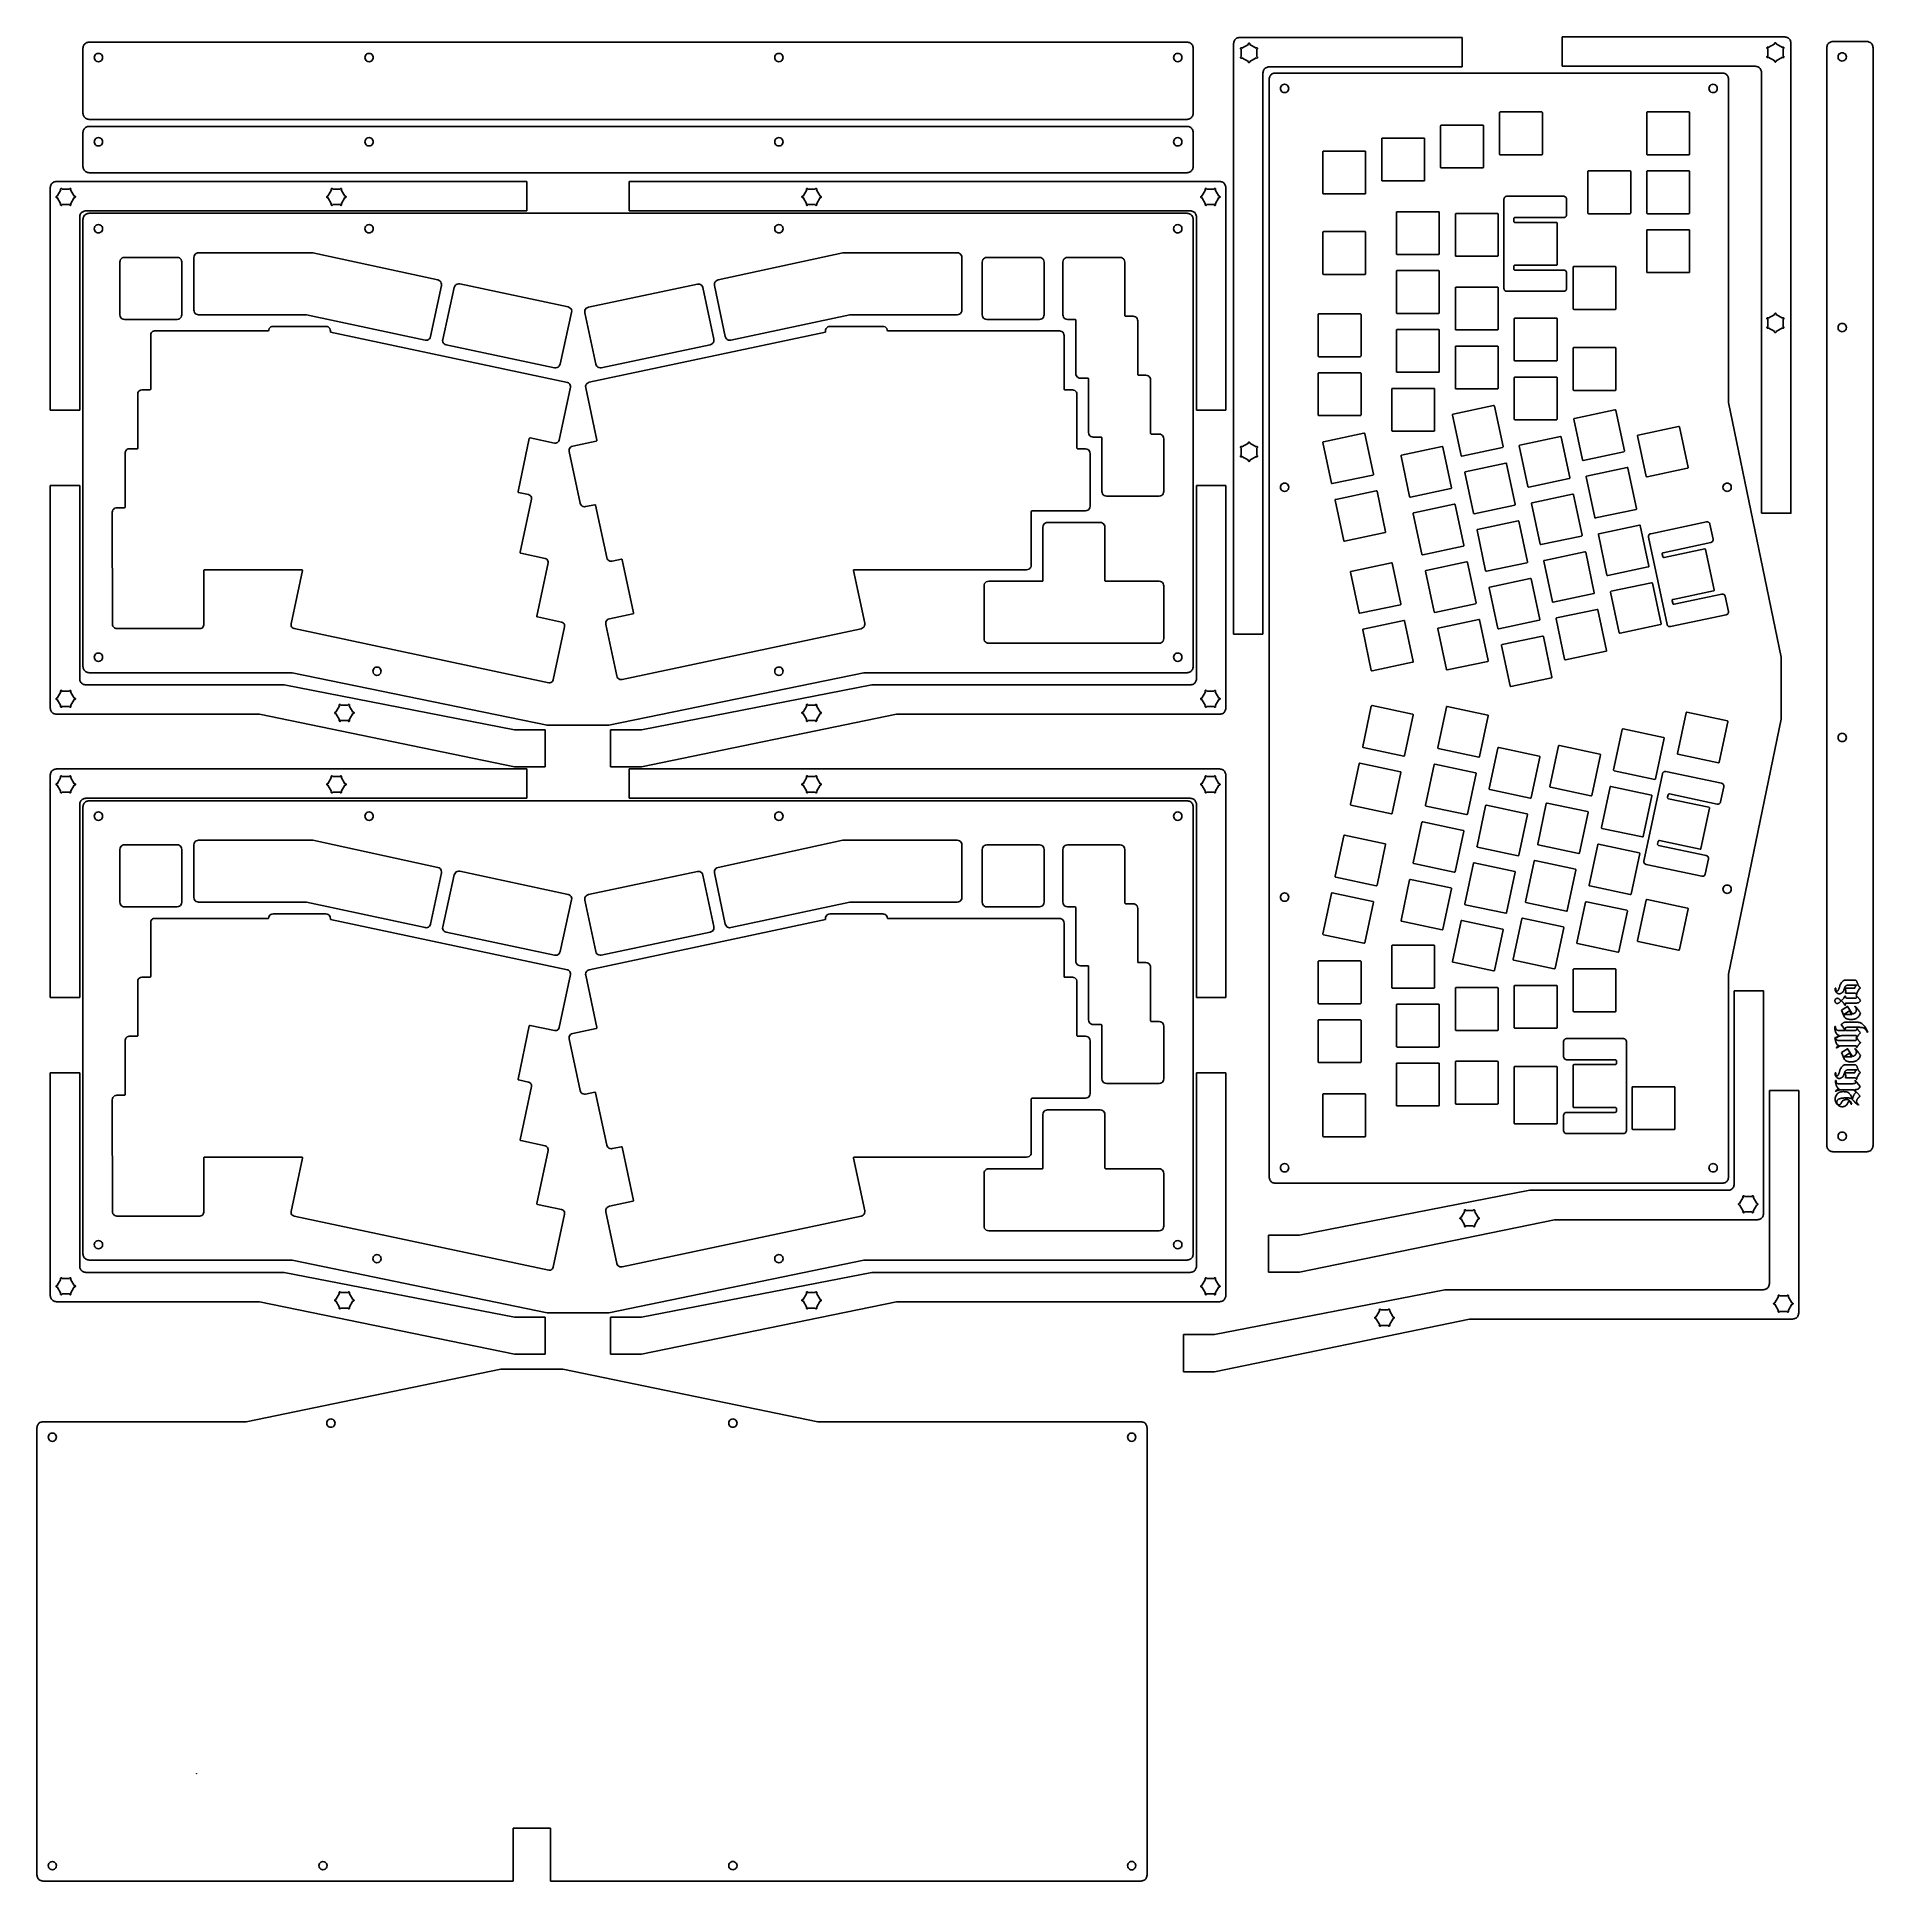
# Model space of a CAD drawing. Extents: x 0 to 594, y 2 to 599.
import ezdxf

# ---------------------------------------------------------------- set-up
doc = ezdxf.new("R2010")
doc.units = 0
doc.layers.add('area_engraving', color=7, linetype='CONTINUOUS')
doc.layers.add('cutting', color=7, linetype='CONTINUOUS')

msp = doc.modelspace()

# ---------------------------------------------------------------- linework, layer by layer
at = {"layer": 'area_engraving', "color": 7}
for points in [[(585.33547, 293.674725), (587.71743, 293.674725)], [(581.85862, 291.089569), (582.02796, 291.089569)], [(583.64226, 286.833486), (583.63097, 286.833489)], [(584.87275, 291.089577), (588.1691, 291.089577)], [(584.88403, 291.089577), (584.87275, 291.089577)], [(584.8839, 290.920233), (584.87275, 290.920244)], [(584.97435, 288.436512), (585.14368, 288.436512)], [(587.99959, 289.407522), (585.1435, 289.407522)], [(585.68546, 287.804331), (588.24803, 287.804331)], [(588.80128, 291.981399), (585.85488, 291.981399)], [(588.80108, 289.04628), (588.60917, 289.04628)], [(588.62061, 288.515531), (588.69961, 288.696153)], [(583.9019, 283.889559), (585.85488, 285.131336), (587.4579, 282.647781)], [(584.79373, 281.846261), (583.90191, 283.88955), (583.9019, 283.889559)], [(585.23399, 285.5014), (585.05337, 285.41109)], [(585.24539, 285.501397), (585.23399, 285.5014)], [(588.62063, 286.212591), (585.4936, 286.212591)], [(588.1804, 285.131338), (588.33844, 285.221648)], [(581.77953, 278.65046), (581.93757, 278.65046)], [(581.77959, 275.09428), (581.93763, 275.09428)], [(582.40036, 275.004149), (582.20845, 275.094459)], [(582.7504, 277.397394), (585.14365, 277.397394), (585.14368, 277.397389)], [(585.14368, 277.397389), (583.81159, 279.271344)], [(588.34962, 275.715356), (584.16145, 275.715356)], [(585.4145, 277.397392), (588.33832, 277.397392)], [(585.59521, 280.072854), (588.9593, 280.072854)], [(589.60277, 278.379524), (585.76455, 278.379524)], [(588.62062, 275.094277), (588.78995, 275.094277)], [(588.97047, 275.18477), (588.78985, 275.18477)], [(588.80114, 278.02957), (588.95918, 278.02957)], [(592.42499, 276.776499), (592.25566, 276.686189)], [(582.40044, 271.718891), (582.20853, 271.809201)], [(583.11168, 274.112147), (588.1691, 274.112147)], [(583.20201, 272.430094), (583.1907, 272.430102)], [(583.9019, 270.197372), (585.85488, 271.43915), (587.4579, 268.955594)], [(584.79373, 268.154084), (583.90191, 270.197373), (583.9019, 270.197372)], [(588.09007, 272.430091), (583.98091, 272.430091)], [(588.1804, 271.439152), (588.33844, 271.529462)], [(588.89159, 271.899517), (588.69968, 271.899517)], [(581.85862, 263.705189), (582.02796, 263.705189)], [(584.87275, 263.705202), (588.1691, 263.705202)], [(584.88403, 263.705202), (584.87275, 263.705202)], [(584.8839, 263.535856), (584.87275, 263.535869)], [(585.33547, 266.290347), (587.71743, 266.290347)], [(588.80128, 264.597025), (585.85488, 264.597025)], [(582.03925, 257.667221), (581.93765, 257.847843)], [(581.94889, 261.132924), (582.11823, 261.132924)], [(582.93099, 260.150789), (587.53685, 260.150789)], [(583.20201, 258.378421), (583.1907, 258.378435)], [(588.62068, 257.305978), (587.80788, 258.197801), (584.16157, 258.197801)], [(587.99959, 262.023145), (585.1435, 262.023145)], [(588.09002, 258.197811), (589.9414, 256.154522)], [(588.25937, 260.952299), (588.33837, 261.132922), (589.9414, 259.270255)], [(588.80108, 261.661903), (588.60917, 261.661903)], [(587.19829, 253.490331), (587.00638, 253.490331)], [(589.51242, 253.400025), (589.41082, 253.219403)]]:
    msp.add_lwpolyline(points, dxfattribs=at)
for points in [[(584.69212, 282.55747), (587.18697, 282.55747), (586.47577, 283.708936)], [(584.69212, 268.865283), (587.18697, 268.865283), (586.47577, 270.01675)]]:
    msp.add_lwpolyline(points, close=True, dxfattribs=at)
for points, knots in [([(583.40507, 291.857214), (583.463769, 292.002556), (583.580564, 292.291747), (583.812032, 292.697872), (584.067448, 293.082964), (584.398887, 293.411662), (584.840067, 293.619062), (585.16479, 293.655548), (585.33547, 293.674725)], [0, 0, 0, 0, 0.469727, 0.934631, 1.399507, 1.85379, 2.316651, 2.829499, 2.829499, 2.829499, 2.829499]), ([(587.71743, 293.674725), (587.727052, 293.674725), (587.745452, 293.674725), (587.771786, 293.674725), (587.796026, 293.674725), (587.819011, 293.674727), (587.841578, 293.674717), (587.982102, 293.674947), (588.214658, 293.659425), (588.516822, 293.570172), (588.721326, 293.389576), (588.849085, 293.17005), (588.969235, 292.937237), (589.029649, 292.76828), (589.06075, 292.681303)], [0, 0, 0, 0, 0.028867, 0.0552, 0.079, 0.101589, 0.124156, 0.1467, 0.523159, 0.821859, 1.071785, 1.319509, 1.58035, 1.857088, 1.857088, 1.857088, 1.857088]), ([(589.06075, 292.681303), (589.068572, 292.653252), (589.084494, 292.596153), (589.111192, 292.509708), (589.138393, 292.422567), (589.171434, 292.336589), (589.205024, 292.249924), (589.254055, 292.131473), (589.316252, 291.978841), (589.416242, 291.802025), (589.53175, 291.629347), (589.66983, 291.464138), (589.837179, 291.312582), (589.965201, 291.225188), (590.03157, 291.179881)], [0, 0, 0, 0, 0.087357, 0.177822, 0.271427, 0.361118, 0.454056, 0.550264, 0.745766, 0.947882, 1.158358, 1.368425, 1.592186, 1.833069, 1.833069, 1.833069, 1.833069]), ([(581.98279, 286.348066), (581.941652, 286.407782), (581.856348, 286.531612), (581.793013, 286.763035), (581.772348, 287.001229), (581.793021, 287.227637), (581.867154, 287.421657), (581.959889, 287.511779), (582.00537, 287.555978)], [0, 0, 0, 0, 0.216199, 0.448316, 0.70894, 0.931122, 1.126796, 1.315129, 1.315129, 1.315129, 1.315129]), ([(583.50679, 289.272066), (583.486732, 289.266996), (583.446615, 289.256855), (583.386265, 289.242588), (583.327091, 289.224695), (583.265977, 289.220706), (583.205829, 289.21635), (583.054078, 289.213279), (582.808777, 289.246912), (582.495503, 289.403605), (582.224143, 289.652735), (582.006275, 289.98692), (581.877715, 290.403393), (581.847002, 290.711608), (581.847328, 290.88428), (581.847317, 290.903095), (581.847326, 290.92191), (581.847292, 290.940725), (581.847406, 290.959538), (581.847053, 290.976285), (581.848249, 290.991908), (581.851568, 291.007294), (581.861387, 291.023337), (581.857784, 291.044592), (581.858829, 291.066947), (581.85869, 291.082029), (581.85862, 291.089569)], [0, 0, 0, 0, 0.062056, 0.124116, 0.18618, 0.246708, 0.307032, 0.367256, 0.701992, 1.036899, 1.401909, 1.795394, 2.219024, 2.696922, 2.718245, 2.73706, 2.753366, 2.774689, 2.793504, 2.80981, 2.824914, 2.84043, 2.856738, 2.879316, 2.901894, 2.924471, 2.924471, 2.924471, 2.924471]), ([(583.63097, 286.833489), (583.569722, 286.754528), (583.454055, 286.605411), (583.261128, 286.418111), (583.06543, 286.279497), (582.873668, 286.18476), (582.691075, 286.125101), (582.501899, 286.103518), (582.310873, 286.126972), (582.123061, 286.207107), (582.02997, 286.300655), (581.98279, 286.348066)], [0, 0, 0, 0, 0.299533, 0.56567, 0.803354, 1.015955, 1.205189, 1.376808, 1.582954, 1.776665, 1.975726, 1.975726, 1.975726, 1.975726]), ([(582.00537, 287.555978), (582.054314, 287.594703), (582.151197, 287.671357), (582.327021, 287.738092), (582.465422, 287.761323), (582.558585, 287.758283), (582.603813, 287.754622), (582.648514, 287.748163), (582.691928, 287.740578), (582.733281, 287.732919), (582.82065, 287.717586), (582.948415, 287.657132), (583.117002, 287.557086), (583.217568, 287.467148), (583.26972, 287.420508)], [0, 0, 0, 0, 0.186203, 0.36858, 0.5575, 0.602657, 0.647967, 0.693567, 0.738095, 0.780167, 0.819788, 1.003799, 1.198057, 1.407316, 1.407316, 1.407316, 1.407316]), ([(582.02796, 291.089569), (582.032073, 290.980712), (582.03945, 290.785477), (582.077126, 290.526737), (582.1392, 290.333088), (582.221258, 290.199313), (582.313717, 290.112076), (582.395454, 290.083892), (582.445702, 290.08478), (582.468033, 290.085646), (582.489873, 290.08205), (582.507573, 290.09345), (582.52654, 290.100274), (582.566303, 290.112933), (582.618924, 290.153478), (582.690886, 290.208861), (582.764586, 290.275233), (582.828363, 290.358922), (582.885561, 290.453445), (582.923116, 290.540635), (582.953637, 290.611648), (582.975969, 290.664427), (583.000527, 290.719241), (583.021447, 290.779284), (583.044415, 290.843105), (583.074888, 290.935834), (583.120366, 291.055663), (583.172357, 291.206435), (583.225956, 291.363619), (583.278783, 291.526942), (583.33921, 291.692526), (583.383043, 291.802134), (583.40507, 291.857214)], [0, 0, 0, 0, 0.326666, 0.585873, 0.782223, 0.932203, 1.052207, 1.157341, 1.17993, 1.202497, 1.225041, 1.243005, 1.263255, 1.285835, 1.367607, 1.458699, 1.559873, 1.663505, 1.773214, 1.89052, 1.94784, 2.005151, 2.062454, 2.127935, 2.195769, 2.265967, 2.420709, 2.580181, 2.7444, 2.918924, 3.095101, 3.273059, 3.273059, 3.273059, 3.273059]), ([(583.26972, 287.420508), (583.320641, 287.36866), (583.425816, 287.261571), (583.550016, 287.061017), (583.610659, 286.911433), (583.64226, 286.833486)], [0, 0, 0, 0, 0.21752, 0.449272, 0.701442, 0.701442, 0.701442, 0.701442]), ([(584.27443, 289.791355), (584.193136, 289.711085), (584.038534, 289.558429), (583.780214, 289.378166), (583.595371, 289.306439), (583.50679, 289.272066)], [0, 0, 0, 0, 0.342582, 0.651511, 0.935784, 0.935784, 0.935784, 0.935784]), ([(583.82288, 287.014112), (583.895852, 287.073992), (584.044307, 287.195812), (584.258833, 287.395922), (584.396372, 287.539416), (584.46635, 287.612423)], [0, 0, 0, 0, 0.283139, 0.576023, 0.879377, 0.879377, 0.879377, 0.879377]), ([(584.3083, 286.517401), (584.257488, 286.576486), (584.156353, 286.694088), (583.994306, 286.860041), (583.879891, 286.962873), (583.82288, 287.014112)], [0, 0, 0, 0, 0.233752, 0.465258, 0.695181, 0.695181, 0.695181, 0.695181]), ([(584.87275, 290.920244), (584.818865, 290.770116), (584.717016, 290.48636), (584.520513, 290.102555), (584.353364, 289.891175), (584.27443, 289.791355)], [0, 0, 0, 0, 0.478463, 0.904345, 1.285415, 1.285415, 1.285415, 1.285415]), ([(585.05337, 285.41109), (585.04023, 285.441727), (585.013375, 285.504339), (584.967468, 285.598079), (584.918804, 285.696409), (584.856014, 285.791449), (584.792579, 285.889599), (584.706973, 286.015934), (584.594532, 286.167453), (584.455709, 286.344797), (584.357639, 286.459629), (584.3083, 286.517401)], [0, 0, 0, 0, 0.099986, 0.204337, 0.313164, 0.428701, 0.545596, 0.663884, 0.886412, 1.111499, 1.339393, 1.339393, 1.339393, 1.339393]), ([(584.46635, 287.612423), (584.532156, 287.693432), (584.665835, 287.857992), (584.835444, 288.135269), (584.927427, 288.334751), (584.97435, 288.436512)], [0, 0, 0, 0, 0.312872, 0.635567, 0.971598, 0.971598, 0.971598, 0.971598]), ([(585.1887, 290.592855), (585.166822, 290.643283), (585.125097, 290.739457), (585.018951, 290.856714), (584.928771, 290.899128), (584.8839, 290.920233)], [0, 0, 0, 0, 0.164357, 0.313458, 0.461121, 0.461121, 0.461121, 0.461121]), ([(585.85488, 291.981399), (585.783707, 291.97773), (585.647336, 291.9707), (585.455882, 291.90494), (585.298691, 291.794865), (585.171224, 291.662623), (585.062986, 291.523344), (585.001815, 291.406965), (584.963687, 291.325186), (584.944155, 291.276403), (584.931773, 291.225681), (584.90806, 291.180992), (584.893335, 291.13536), (584.887102, 291.104692), (584.88403, 291.089577)], [0, 0, 0, 0, 0.213052, 0.40822, 0.597827, 0.7832, 0.957803, 1.12508, 1.176158, 1.228565, 1.282503, 1.331926, 1.379529, 1.425788, 1.425788, 1.425788, 1.425788]), ([(585.1435, 289.407522), (585.155712, 289.436601), (585.181144, 289.497158), (585.210469, 289.595611), (585.235324, 289.702398), (585.254, 289.815508), (585.265268, 289.93242), (585.269604, 290.074877), (585.261953, 290.239077), (585.237075, 290.421083), (585.204632, 290.536282), (585.1887, 290.592855)], [0, 0, 0, 0, 0.094558, 0.196921, 0.307674, 0.423361, 0.540558, 0.659779, 0.850638, 1.033169, 1.209312, 1.209312, 1.209312, 1.209312]), ([(585.14368, 288.436512), (585.14368, 288.428986), (585.14368, 288.413934), (585.14368, 288.391357), (585.14368, 288.369198), (585.14368, 288.348293), (585.143681, 288.329474), (585.143663, 288.271289), (585.144305, 288.177222), (585.187226, 288.054443), (585.262563, 287.95836), (585.36038, 287.895003), (585.461559, 287.840613), (585.543349, 287.828868), (585.589282, 287.808477), (585.608463, 287.805067), (585.627386, 287.804179), (585.646201, 287.804373), (585.665001, 287.804318), (585.678364, 287.804327), (585.68546, 287.804331)], [0, 0, 0, 0, 0.022579, 0.045156, 0.06773, 0.089056, 0.107872, 0.12418, 0.263686, 0.387464, 0.507162, 0.622352, 0.735116, 0.84866, 0.866136, 0.885309, 0.906635, 0.922946, 0.941746, 0.963035, 0.963035, 0.963035, 0.963035]), ([(588.60917, 289.04628), (588.609274, 289.088789), (588.609463, 289.165702), (588.567522, 289.270917), (588.48534, 289.334013), (588.390393, 289.369448), (588.288151, 289.395791), (588.206837, 289.408293), (588.150072, 289.407425), (588.119976, 289.407548), (588.089875, 289.407515), (588.059775, 289.407524), (588.029675, 289.407522), (588.009616, 289.407522), (587.99959, 289.407522)], [0, 0, 0, 0, 0.12699, 0.229768, 0.325972, 0.427766, 0.532725, 0.642718, 0.67284, 0.70294, 0.733018, 0.76314, 0.79324, 0.823318, 0.823318, 0.823318, 0.823318]), ([(588.1691, 291.089577), (588.18021, 291.133375), (588.201981, 291.219205), (588.2515, 291.340538), (588.313377, 291.450613), (588.382647, 291.550066), (588.453875, 291.640942), (588.52101, 291.713502), (588.58042, 291.77079), (588.628798, 291.816581), (588.678237, 291.856343), (588.719908, 291.900553), (588.7616, 291.941624), (588.788331, 291.968419), (588.80128, 291.981399)], [0, 0, 0, 0, 0.135431, 0.265404, 0.391734, 0.513507, 0.628693, 0.737877, 0.809717, 0.876289, 0.937653, 0.999729, 1.058267, 1.113269, 1.113269, 1.113269, 1.113269]), ([(588.24803, 287.804331), (588.304687, 287.806176), (588.411624, 287.809658), (588.560882, 287.843852), (588.684823, 287.897069), (588.776408, 287.970963), (588.834534, 288.057719), (588.849877, 288.143072), (588.841908, 288.215742), (588.822461, 288.276958), (588.790269, 288.337755), (588.745524, 288.398161), (588.688595, 288.458678), (588.644044, 288.495934), (588.62061, 288.515531)], [0, 0, 0, 0, 0.169713, 0.320326, 0.456729, 0.570753, 0.668879, 0.763345, 0.823877, 0.886952, 0.954825, 1.029326, 1.111853, 1.203432, 1.203432, 1.203432, 1.203432]), ([(590.03174, 287.014102), (589.963888, 286.908231), (589.839499, 286.714145), (589.616343, 286.481634), (589.374489, 286.3401), (589.127367, 286.268942), (588.877616, 286.220626), (588.707004, 286.215291), (588.62063, 286.212591)], [0, 0, 0, 0, 0.376819, 0.690797, 0.956698, 1.206616, 1.459041, 1.717868, 1.717868, 1.717868, 1.717868]), ([(588.69961, 288.696153), (588.76169, 288.620297), (588.879003, 288.476951), (589.04801, 288.27717), (589.202778, 288.103069), (589.343893, 287.945428), (589.472265, 287.79518), (589.576129, 287.664139), (589.665479, 287.556688), (589.736907, 287.466292), (589.805099, 287.376514), (589.872998, 287.286654), (589.937563, 287.19113), (589.961543, 287.108675), (589.994738, 287.072736), (590.002395, 287.061414), (590.007546, 287.048542), (590.017528, 287.038998), (590.024706, 287.027345), (590.029283, 287.018727), (590.03174, 287.014102)], [0, 0, 0, 0, 0.294062, 0.55569, 0.78496, 0.992875, 1.190421, 1.377696, 1.494456, 1.609643, 1.723289, 1.832666, 1.947544, 2.068714, 2.080284, 2.093856, 2.109578, 2.121148, 2.13472, 2.150441, 2.150441, 2.150441, 2.150441]), ([(589.25263, 290.209036), (589.184733, 290.083678), (589.050795, 289.83639), (588.898257, 289.44615), (588.833292, 289.178828), (588.80108, 289.04628)], [0, 0, 0, 0, 0.427472, 0.843257, 1.252176, 1.252176, 1.252176, 1.252176]), ([(590.03157, 291.179881), (589.933546, 291.087584), (589.734744, 290.900399), (589.474048, 290.573161), (589.327393, 290.331985), (589.25263, 290.209036)], [0, 0, 0, 0, 0.403568, 0.818469, 1.249936, 1.249936, 1.249936, 1.249936]), ([(585.5388, 281.14635), (585.430993, 281.196868), (585.219936, 281.295768), (584.959426, 281.539585), (584.849465, 281.743106), (584.79373, 281.846261)], [0, 0, 0, 0, 0.355786, 0.696538, 1.046761, 1.046761, 1.046761, 1.046761]), ([(585.4936, 286.212591), (585.450945, 286.211153), (585.374588, 286.20858), (585.271506, 286.185753), (585.2019, 286.136956), (585.148226, 286.088811), (585.116026, 286.029104), (585.108576, 285.975319), (585.110777, 285.931956), (585.114643, 285.898034), (585.120284, 285.864058), (585.128865, 285.83048), (585.1372, 285.796897), (585.139853, 285.766453), (585.151923, 285.744177), (585.159279, 285.725283), (585.165118, 285.70579), (585.174463, 285.687728), (585.181751, 285.668779), (585.189124, 285.647247), (585.197883, 285.623228), (585.208925, 285.596743), (585.222753, 285.572051), (585.230131, 285.54647), (585.237904, 285.523992), (585.242895, 285.508928), (585.24539, 285.501397)], [0, 0, 0, 0, 0.128238, 0.229558, 0.310276, 0.380345, 0.444314, 0.509068, 0.540453, 0.574528, 0.61144, 0.643687, 0.678382, 0.715531, 0.733494, 0.75376, 0.776371, 0.794335, 0.814604, 0.837221, 0.862623, 0.891285, 0.923267, 0.94707, 0.97087, 0.994668, 0.994668, 0.994668, 0.994668]), ([(586.61124, 280.931861), (586.487618, 280.940534), (586.242706, 280.957717), (585.882367, 281.029287), (585.653031, 281.107429), (585.5388, 281.14635)], [0, 0, 0, 0, 0.371569, 0.736128, 1.097916, 1.097916, 1.097916, 1.097916]), ([(588.09009, 281.033471), (588.065055, 281.026153), (588.015192, 281.011576), (587.939764, 280.993527), (587.86512, 280.974767), (587.788959, 280.970067), (587.713802, 280.96196), (587.625724, 280.952521), (587.523532, 280.947153), (587.406911, 280.93927), (587.287783, 280.9316), (587.166131, 280.925066), (587.041919, 280.921366), (586.941133, 280.920502), (586.865457, 280.920569), (586.81654, 280.920619), (586.7672, 280.920383), (586.716558, 280.921386), (586.663797, 280.925087), (586.628786, 280.929599), (586.61124, 280.931861)], [0, 0, 0, 0, 0.078223, 0.1558, 0.232806, 0.308442, 0.384077, 0.459713, 0.574102, 0.690994, 0.81039, 0.932221, 1.056458, 1.183155, 1.234572, 1.283489, 1.329905, 1.382592, 1.43541, 1.488476, 1.488476, 1.488476, 1.488476]), ([(587.4579, 282.647781), (587.587164, 282.693838), (587.827829, 282.779587), (588.140451, 282.960159), (588.374357, 283.17508), (588.535684, 283.40924), (588.648903, 283.649863), (588.675397, 283.81826), (588.68839, 283.900847)], [0, 0, 0, 0, 0.411114, 0.765412, 1.075168, 1.355286, 1.614712, 1.864398, 1.864398, 1.864398, 1.864398]), ([(589.18511, 281.631782), (589.068403, 281.539373), (588.842927, 281.360839), (588.474048, 281.155228), (588.215868, 281.073357), (588.09009, 281.033471)], [0, 0, 0, 0, 0.446289, 0.862227, 1.257354, 1.257354, 1.257354, 1.257354]), ([(588.56422, 284.634627), (588.529877, 284.697486), (588.462065, 284.821605), (588.332943, 284.989428), (588.23111, 285.084163), (588.1804, 285.131338)], [0, 0, 0, 0, 0.214704, 0.423946, 0.631498, 0.631498, 0.631498, 0.631498]), ([(588.33844, 285.221648), (588.375428, 285.181685), (588.448646, 285.102579), (588.553976, 284.982065), (588.654768, 284.860862), (588.752936, 284.73835), (588.850827, 284.614207), (588.978732, 284.448498), (589.134122, 284.241621), (589.318746, 283.997208), (589.440617, 283.834819), (589.5012, 283.754093)], [0, 0, 0, 0, 0.163353, 0.323356, 0.4801, 0.636227, 0.794316, 0.954382, 1.264204, 1.570511, 1.873304, 1.873304, 1.873304, 1.873304]), ([(588.68839, 283.900847), (588.690604, 283.90792), (588.694729, 283.921098), (588.698719, 283.939998), (588.700037, 283.959371), (588.699589, 283.979875), (588.699702, 284.002452), (588.699854, 284.087087), (588.689613, 284.233664), (588.645108, 284.439679), (588.591346, 284.56925), (588.56422, 284.634627)], [0, 0, 0, 0, 0.02223, 0.04142, 0.057776, 0.080355, 0.102932, 0.125506, 0.334267, 0.542424, 0.754416, 0.754416, 0.754416, 0.754416]), ([(590.03178, 283.088048), (589.959522, 282.884751), (589.824586, 282.505109), (589.54716, 282.002601), (589.300524, 281.749991), (589.18511, 281.631782)], [0, 0, 0, 0, 0.64732, 1.208822, 1.702678, 1.702678, 1.702678, 1.702678]), ([(589.5012, 283.754093), (589.560847, 283.677468), (589.678614, 283.526181), (589.855432, 283.304111), (589.97352, 283.159429), (590.03178, 283.088048)], [0, 0, 0, 0, 0.29131, 0.575159, 0.851573, 0.851573, 0.851573, 0.851573]), ([(581.77953, 277.826372), (581.774999, 277.871081), (581.766034, 277.959544), (581.758754, 278.09136), (581.75625, 278.205176), (581.757873, 278.300116), (581.760713, 278.375486), (581.770077, 278.44791), (581.76847, 278.518404), (581.772617, 278.586195), (581.777283, 278.62957), (581.77953, 278.65046)], [0, 0, 0, 0, 0.134798, 0.266717, 0.395937, 0.476223, 0.551576, 0.622098, 0.694859, 0.762697, 0.825727, 0.825727, 0.825727, 0.825727]), ([(583.20189, 275.715349), (583.072387, 275.758461), (582.821903, 275.841847), (582.498083, 276.068578), (582.254483, 276.364527), (582.071603, 276.696464), (581.925687, 277.044522), (581.849045, 277.33311), (581.808668, 277.549015), (581.789355, 277.688406), (581.782779, 277.78075), (581.77953, 277.826372)], [0, 0, 0, 0, 0.407863, 0.788891, 1.167116, 1.547976, 1.922538, 2.296797, 2.440965, 2.581458, 2.718641, 2.718641, 2.718641, 2.718641]), ([(582.15212, 273.389658), (582.099316, 273.567595), (581.991344, 273.931439), (581.868262, 274.50124), (581.80959, 274.893642), (581.77959, 275.09428)], [0, 0, 0, 0, 0.556683, 1.138301, 1.746834, 1.746834, 1.746834, 1.746834]), ([(581.93757, 278.65046), (581.940124, 278.632903), (581.945233, 278.59779), (581.952119, 278.545057), (581.962156, 278.49233), (581.960383, 278.437545), (581.965085, 278.381111), (581.977002, 278.265957), (582.010902, 278.095797), (582.087984, 277.879848), (582.186127, 277.679437), (582.32889, 277.513108), (582.527346, 277.412158), (582.673569, 277.40248), (582.7504, 277.397394)], [0, 0, 0, 0, 0.053216, 0.106434, 0.159652, 0.213601, 0.270171, 0.329458, 0.560941, 0.788251, 1.016022, 1.22738, 1.434376, 1.663561, 1.663561, 1.663561, 1.663561]), ([(581.93763, 275.09428), (581.97115, 274.963566), (582.03076, 274.731107), (582.179816, 274.437017), (582.388398, 274.260758), (582.617283, 274.176549), (582.856753, 274.120836), (583.024769, 274.115109), (583.11168, 274.112147)], [0, 0, 0, 0, 0.40476, 0.719817, 0.970839, 1.202604, 1.445453, 1.705691, 1.705691, 1.705691, 1.705691]), ([(582.20845, 275.094459), (582.218091, 275.101549), (582.236425, 275.115034), (582.262226, 275.134498), (582.286779, 275.148288), (582.30297, 275.167725), (582.318272, 275.18633), (582.327731, 275.200159), (582.33265, 275.207349)], [0, 0, 0, 0, 0.03589, 0.068255, 0.097106, 0.119308, 0.14341, 0.169517, 0.169517, 0.169517, 0.169517]), ([(582.33265, 275.207349), (582.384361, 275.250281), (582.484552, 275.33346), (582.639234, 275.442887), (582.790643, 275.534255), (582.935768, 275.608803), (583.070999, 275.6705), (583.15983, 275.700937), (583.20189, 275.715349)], [0, 0, 0, 0, 0.201573, 0.390546, 0.567801, 0.731614, 0.879858, 1.013169, 1.013169, 1.013169, 1.013169]), ([(583.42767, 275.579886), (583.360532, 275.556363), (583.226572, 275.509427), (583.030231, 275.426119), (582.845767, 275.33483), (582.669212, 275.243396), (582.551686, 275.136751), (582.420724, 275.085115), (582.423145, 275.030346), (582.422375, 275.023484), (582.425128, 275.013465), (582.414387, 275.015204), (582.40747, 275.010262), (582.402847, 275.006287), (582.40036, 275.004149)], [0, 0, 0, 0, 0.21347, 0.425936, 0.637985, 0.83573, 1.005898, 1.1506, 1.158127, 1.165653, 1.17318, 1.180817, 1.189238, 1.199041, 1.199041, 1.199041, 1.199041]), ([(584.16145, 275.715356), (584.127126, 275.714252), (584.05484, 275.711927), (583.941555, 275.696318), (583.820987, 275.668722), (583.692207, 275.646057), (583.560515, 275.615442), (583.472342, 275.591842), (583.42767, 275.579886)], [0, 0, 0, 0, 0.102979, 0.216868, 0.342326, 0.473934, 0.609033, 0.747764, 0.747764, 0.747764, 0.747764]), ([(583.81159, 279.271344), (583.827085, 279.284272), (583.858983, 279.310885), (583.907601, 279.35261), (583.95855, 279.393879), (584.004681, 279.441638), (584.054057, 279.486324), (584.142166, 279.564621), (584.281155, 279.66622), (584.472851, 279.791664), (584.610409, 279.865647), (584.68083, 279.903522)], [0, 0, 0, 0, 0.060537, 0.124619, 0.192248, 0.256988, 0.323561, 0.392009, 0.610514, 0.839095, 1.078854, 1.078854, 1.078854, 1.078854]), ([(584.68083, 279.903522), (584.755415, 279.939834), (584.905688, 280.012995), (585.155273, 280.071416), (585.337013, 280.084414), (585.444725, 280.084145), (585.474825, 280.084062), (585.503262, 280.084448), (585.531772, 280.083133), (585.561916, 280.079147), (585.583531, 280.075061), (585.59521, 280.072854)], [0, 0, 0, 0, 0.24822, 0.500115, 0.763035, 0.793157, 0.823257, 0.853335, 0.878467, 0.908801, 0.944457, 0.944457, 0.944457, 0.944457]), ([(585.76455, 278.379524), (585.76162, 278.379524), (585.754924, 278.379524), (585.743624, 278.379524), (585.730232, 278.379523), (585.715583, 278.379528), (585.700517, 278.379509), (585.638793, 278.379807), (585.532491, 278.366572), (585.384875, 278.337116), (585.249045, 278.295067), (585.131152, 278.235133), (585.055178, 278.135973), (585.036871, 278.030221), (585.050236, 277.932667), (585.082184, 277.841478), (585.132577, 277.74317), (585.201608, 277.634475), (585.297326, 277.518184), (585.373305, 277.439859), (585.4145, 277.397392)], [0, 0, 0, 0, 0.008789, 0.020089, 0.0339, 0.048967, 0.064033, 0.0791, 0.234116, 0.383928, 0.530297, 0.660674, 0.773563, 0.891149, 0.97205, 1.067245, 1.179433, 1.302951, 1.452809, 1.630282, 1.630282, 1.630282, 1.630282]), ([(588.1691, 274.112147), (588.22148, 274.113325), (588.320926, 274.115563), (588.461081, 274.139286), (588.585362, 274.172149), (588.692338, 274.241079), (588.752277, 274.363184), (588.770872, 274.480251), (588.764266, 274.583681), (588.752622, 274.666609), (588.733631, 274.759678), (588.705764, 274.862776), (588.667904, 274.975789), (588.63691, 275.053456), (588.62062, 275.094277)], [0, 0, 0, 0, 0.156973, 0.298021, 0.425375, 0.541592, 0.666225, 0.820058, 0.892906, 0.976459, 1.07117, 1.177666, 1.296661, 1.428497, 1.428497, 1.428497, 1.428497]), ([(588.33832, 277.397392), (588.392895, 277.399302), (588.491973, 277.40277), (588.625435, 277.438472), (588.72462, 277.503801), (588.789283, 277.59112), (588.82794, 277.692637), (588.836298, 277.778517), (588.834188, 277.841496), (588.830467, 277.879227), (588.823926, 277.916796), (588.816153, 277.954298), (588.808687, 277.991942), (588.803656, 278.017027), (588.80114, 278.02957)], [0, 0, 0, 0, 0.163547, 0.29691, 0.408932, 0.512792, 0.617616, 0.731199, 0.768848, 0.806665, 0.844817, 0.883192, 0.921568, 0.959946, 0.959946, 0.959946, 0.959946]), ([(588.78985, 275.18477), (588.792099, 275.189728), (588.796487, 275.199402), (588.800326, 275.214679), (588.801387, 275.230333), (588.801074, 275.247073), (588.801175, 275.265891), (588.801145, 275.284289), (588.801151, 275.301432), (588.80115, 275.316481), (588.801151, 275.331532), (588.801148, 275.346583), (588.801159, 275.361639), (588.801049, 275.400509), (588.803641, 275.462406), (588.778527, 275.543572), (588.736134, 275.621582), (588.647163, 275.682333), (588.512641, 275.710661), (588.409084, 275.713644), (588.34962, 275.715356)], [0, 0, 0, 0, 0.01631, 0.031827, 0.046933, 0.063241, 0.082057, 0.103383, 0.118435, 0.133485, 0.148533, 0.163586, 0.17864, 0.193693, 0.280277, 0.362458, 0.4457, 0.541786, 0.674136, 0.852621, 0.852621, 0.852621, 0.852621]), ([(588.78995, 275.094277), (588.812754, 275.046299), (588.861614, 274.943502), (588.953271, 274.7858), (589.061573, 274.618125), (589.179715, 274.441189), (589.308419, 274.261061), (589.4253, 274.100214), (589.534578, 273.967111), (589.624654, 273.857789), (589.715074, 273.751254), (589.805174, 273.646931), (589.8962, 273.546009), (589.957388, 273.475095), (589.994106, 273.438576), (590.001642, 273.431045), (590.009147, 273.423519), (590.016791, 273.415993), (590.02391, 273.408464), (590.048365, 273.388215), (589.973564, 273.354208), (589.944032, 273.305627), (589.897026, 273.253949), (589.84904, 273.207196), (589.800207, 273.157897), (589.704964, 273.063771), (589.572348, 272.917599), (589.401992, 272.722662), (589.294963, 272.587739), (589.24155, 272.520405)], [0, 0, 0, 0, 0.159311, 0.341338, 0.546635, 0.758153, 0.979499, 1.210799, 1.354388, 1.496036, 1.635763, 1.773585, 1.909521, 2.04359, 2.054239, 2.064888, 2.075537, 2.086186, 2.096835, 2.107484, 2.172226, 2.2388, 2.307251, 2.372872, 2.442052, 2.51479, 2.774849, 3.033619, 3.291413, 3.291413, 3.291413, 3.291413]), ([(588.95918, 278.02957), (588.992846, 277.966917), (589.06063, 277.840768), (589.174449, 277.65667), (589.294479, 277.476983), (589.424225, 277.30835), (589.552127, 277.146515), (589.656774, 277.017847), (589.742037, 276.923399), (589.801788, 276.855276), (589.861933, 276.790114), (589.914749, 276.722246), (589.971546, 276.662036), (590.011747, 276.625326), (590.03163, 276.60717)], [0, 0, 0, 0, 0.213328, 0.429527, 0.649048, 0.86128, 1.067557, 1.267985, 1.358606, 1.449229, 1.539856, 1.624487, 1.707016, 1.787781, 1.787781, 1.787781, 1.787781]), ([(588.9593, 280.072854), (589.034388, 280.067896), (589.210507, 280.056268), (589.507358, 279.986896), (589.874332, 279.897302), (590.289324, 279.714212), (590.717141, 279.402078), (590.983155, 279.133902), (591.12677, 278.989121)], [0, 0, 0, 0, 0.225423, 0.528735, 0.912126, 1.358002, 1.878991, 2.490276, 2.490276, 2.490276, 2.490276]), ([(589.44461, 275.952414), (589.38606, 275.869369), (589.269736, 275.704379), (589.111264, 275.44814), (589.017231, 275.272242), (588.97047, 275.18477)], [0, 0, 0, 0, 0.304789, 0.605545, 0.90306, 0.90306, 0.90306, 0.90306]), ([(590.03163, 276.60717), (589.961916, 276.543955), (589.819786, 276.415074), (589.623904, 276.195216), (589.505229, 276.034505), (589.44461, 275.952414)], [0, 0, 0, 0, 0.282186, 0.575311, 0.881374, 0.881374, 0.881374, 0.881374]), ([(590.24624, 278.356944), (590.181033, 278.36143), (590.055706, 278.370051), (589.875025, 278.377608), (589.754545, 278.379561), (589.689303, 278.379522), (589.674237, 278.379524), (589.657081, 278.379524), (589.638681, 278.379524), (589.619881, 278.379524), (589.608192, 278.379524), (589.60277, 278.379524)], [0, 0, 0, 0, 0.196076, 0.376856, 0.542447, 0.557514, 0.572581, 0.587647, 0.608981, 0.627781, 0.644047, 0.644047, 0.644047, 0.644047]), ([(592.25566, 276.686189), (592.199873, 276.832607), (592.0954, 277.106802), (591.888766, 277.467331), (591.649707, 277.746899), (591.393903, 277.956847), (591.137265, 278.123102), (590.889208, 278.229706), (590.661109, 278.299191), (590.453173, 278.342566), (590.314581, 278.352196), (590.24624, 278.356944)], [0, 0, 0, 0, 0.469601, 0.879419, 1.239679, 1.566497, 1.869245, 2.154019, 2.373042, 2.584104, 2.789422, 2.789422, 2.789422, 2.789422]), ([(591.12677, 278.989121), (591.202887, 278.901098), (591.361251, 278.717965), (591.582479, 278.411297), (591.720953, 278.189708), (591.79281, 278.074721)], [0, 0, 0, 0, 0.348986, 0.726071, 1.132813, 1.132813, 1.132813, 1.132813]), ([(591.79281, 278.074721), (591.868176, 277.94734), (592.025267, 277.681831), (592.234534, 277.246984), (592.359865, 276.937377), (592.42499, 276.776499)], [0, 0, 0, 0, 0.443869, 0.925191, 1.44583, 1.44583, 1.44583, 1.44583]), ([(583.1907, 272.430102), (583.029556, 272.482698), (582.71787, 272.58443), (582.341311, 272.931699), (582.216474, 273.233882), (582.15212, 273.389658)], [0, 0, 0, 0, 0.504531, 0.975864, 1.477357, 1.477357, 1.477357, 1.477357]), ([(582.20853, 271.809201), (582.213177, 271.811631), (582.221837, 271.816157), (582.233279, 271.823624), (582.242325, 271.831451), (582.249934, 271.839337), (582.257507, 271.846824), (582.303462, 271.893014), (582.394169, 271.970107), (582.52926, 272.076332), (582.672635, 272.173801), (582.830247, 272.2643), (583.007592, 272.350825), (583.135195, 272.402852), (583.20201, 272.430094)], [0, 0, 0, 0, 0.015729, 0.029306, 0.040877, 0.051526, 0.062175, 0.072824, 0.24699, 0.418607, 0.588382, 0.766522, 0.963424, 1.179844, 1.179844, 1.179844, 1.179844]), ([(582.773, 271.989828), (582.729804, 271.965113), (582.646678, 271.917553), (582.53547, 271.836213), (582.459762, 271.78272), (582.42823, 271.745672), (582.42328, 271.738675), (582.425002, 271.728217), (582.414542, 271.729941), (582.407527, 271.725006), (582.402919, 271.72103), (582.40044, 271.718891)], [0, 0, 0, 0, 0.149074, 0.28687, 0.414223, 0.424024, 0.432441, 0.440071, 0.447708, 0.456129, 0.465932, 0.465932, 0.465932, 0.465932]), ([(583.64225, 272.362361), (583.593587, 272.34867), (583.49374, 272.32058), (583.34323, 272.267158), (583.194042, 272.206833), (583.048079, 272.141412), (582.908521, 272.070033), (582.818308, 272.016642), (582.773, 271.989828)], [0, 0, 0, 0, 0.151623, 0.311096, 0.478802, 0.634308, 0.790822, 0.948738, 0.948738, 0.948738, 0.948738]), ([(583.98091, 272.430091), (583.949883, 272.428308), (583.880498, 272.424321), (583.767284, 272.399579), (583.686383, 272.375498), (583.64225, 272.362361)], [0, 0, 0, 0, 0.09312, 0.208242, 0.346422, 0.346422, 0.346422, 0.346422]), ([(587.4579, 268.955594), (587.587164, 269.001651), (587.827829, 269.0874), (588.140452, 269.267972), (588.374356, 269.482894), (588.535684, 269.717054), (588.648903, 269.957677), (588.675397, 270.126074), (588.68839, 270.208661)], [0, 0, 0, 0, 0.411114, 0.765413, 1.075168, 1.355286, 1.614713, 1.864398, 1.864398, 1.864398, 1.864398]), ([(588.69968, 271.899517), (588.704443, 271.912004), (588.713875, 271.936731), (588.725113, 271.974468), (588.733827, 272.011768), (588.740048, 272.047796), (588.743984, 272.081724), (588.746199, 272.141436), (588.738605, 272.221018), (588.697245, 272.313484), (588.620858, 272.367026), (588.535194, 272.396493), (588.444462, 272.41873), (588.379317, 272.430289), (588.342236, 272.430082), (588.334703, 272.430093), (588.325077, 272.43009), (588.314196, 272.430091), (588.302896, 272.430091), (588.291596, 272.430091), (588.280296, 272.430091), (588.268996, 272.430091), (588.257696, 272.430091), (588.246396, 272.430091), (588.235096, 272.430091), (588.22087, 272.430091), (588.202889, 272.430091), (588.180322, 272.430091), (588.156081, 272.430091), (588.13184, 272.430091), (588.109274, 272.430091), (588.095911, 272.430091), (588.09007, 272.430091)], [0, 0, 0, 0, 0.040082, 0.079372, 0.118015, 0.154931, 0.189006, 0.220387, 0.334116, 0.426672, 0.513471, 0.604787, 0.69788, 0.794033, 0.801566, 0.809099, 0.816633, 0.830444, 0.841744, 0.850533, 0.864344, 0.875644, 0.884433, 0.898244, 0.909544, 0.918333, 0.940922, 0.963488, 0.986033, 1.013644, 1.03621, 1.053733, 1.053733, 1.053733, 1.053733]), ([(588.56422, 270.942441), (588.529877, 271.0053), (588.462065, 271.129419), (588.332943, 271.297242), (588.23111, 271.391977), (588.1804, 271.439152)], [0, 0, 0, 0, 0.214704, 0.423946, 0.631498, 0.631498, 0.631498, 0.631498]), ([(588.33844, 271.529462), (588.375428, 271.489499), (588.448646, 271.410393), (588.553976, 271.289879), (588.654768, 271.168676), (588.752936, 271.046164), (588.850827, 270.92202), (588.978732, 270.756311), (589.134122, 270.549434), (589.318747, 270.305022), (589.440617, 270.142633), (589.5012, 270.061907)], [0, 0, 0, 0, 0.163353, 0.323356, 0.4801, 0.636228, 0.794317, 0.954383, 1.264205, 1.570511, 1.873304, 1.873304, 1.873304, 1.873304]), ([(588.68839, 270.208661), (588.690604, 270.215734), (588.694729, 270.228912), (588.698719, 270.247812), (588.700037, 270.267185), (588.699589, 270.287689), (588.699702, 270.310266), (588.699854, 270.394901), (588.689613, 270.541478), (588.645108, 270.747493), (588.591346, 270.877064), (588.56422, 270.942441)], [0, 0, 0, 0, 0.02223, 0.04142, 0.057776, 0.080355, 0.102932, 0.125506, 0.334267, 0.542424, 0.754416, 0.754416, 0.754416, 0.754416]), ([(589.24155, 272.520405), (589.190212, 272.453388), (589.090693, 272.323476), (588.97145, 272.115141), (588.917751, 271.970153), (588.89159, 271.899517)], [0, 0, 0, 0, 0.253144, 0.490719, 0.716419, 0.716419, 0.716419, 0.716419]), ([(590.03178, 269.395862), (589.959522, 269.192565), (589.824586, 268.812923), (589.54716, 268.310415), (589.300524, 268.057804), (589.18511, 267.939595)], [0, 0, 0, 0, 0.64732, 1.208822, 1.702679, 1.702679, 1.702679, 1.702679]), ([(589.5012, 270.061907), (589.560847, 269.985282), (589.678614, 269.833995), (589.855432, 269.611925), (589.97352, 269.467243), (590.03178, 269.395862)], [0, 0, 0, 0, 0.29131, 0.575159, 0.851573, 0.851573, 0.851573, 0.851573]), ([(583.50679, 261.887691), (583.486732, 261.882621), (583.446615, 261.87248), (583.386265, 261.858213), (583.327091, 261.84032), (583.265977, 261.836331), (583.205829, 261.831975), (583.054078, 261.828904), (582.808777, 261.862537), (582.495502, 262.019231), (582.224143, 262.268361), (582.006275, 262.602545), (581.877715, 263.019019), (581.847002, 263.327234), (581.847328, 263.499906), (581.847317, 263.51872), (581.847326, 263.537533), (581.847292, 263.556347), (581.847406, 263.575158), (581.847053, 263.591904), (581.848249, 263.607527), (581.851568, 263.622915), (581.861387, 263.63896), (581.857784, 263.660215), (581.858829, 263.682569), (581.85869, 263.697649), (581.85862, 263.705189)], [0, 0, 0, 0, 0.062056, 0.124116, 0.18618, 0.246708, 0.307032, 0.367256, 0.701992, 1.036899, 1.40191, 1.795394, 2.219024, 2.696922, 2.718247, 2.73706, 2.753362, 2.774687, 2.7935, 2.809802, 2.824908, 2.840425, 2.856735, 2.879314, 2.901891, 2.924465, 2.924465, 2.924465, 2.924465]), ([(582.02796, 263.705189), (582.032073, 263.596332), (582.03945, 263.401097), (582.077126, 263.142357), (582.1392, 262.948708), (582.221258, 262.814933), (582.313717, 262.727696), (582.395454, 262.699512), (582.445702, 262.7004), (582.468033, 262.701266), (582.489874, 262.69767), (582.507573, 262.70907), (582.52654, 262.715895), (582.566304, 262.728555), (582.618923, 262.769102), (582.690885, 262.824485), (582.764587, 262.890854), (582.828363, 262.974543), (582.885561, 263.069067), (582.923115, 263.156257), (582.953637, 263.227269), (582.975969, 263.280048), (583.000527, 263.334863), (583.021447, 263.394905), (583.044415, 263.458727), (583.074888, 263.551456), (583.120366, 263.671284), (583.172357, 263.822057), (583.225956, 263.979241), (583.278783, 264.142564), (583.33921, 264.308148), (583.383043, 264.417756), (583.40507, 264.472836)], [0, 0, 0, 0, 0.326666, 0.585873, 0.782222, 0.932202, 1.052207, 1.157341, 1.17993, 1.202496, 1.225041, 1.243005, 1.263255, 1.285836, 1.367609, 1.458701, 1.559873, 1.663505, 1.773214, 1.89052, 1.94784, 2.005151, 2.062454, 2.127935, 2.195769, 2.265967, 2.420709, 2.580181, 2.744401, 2.918924, 3.095101, 3.273059, 3.273059, 3.273059, 3.273059]), ([(583.40507, 264.472836), (583.463769, 264.618178), (583.580565, 264.907369), (583.812032, 265.313494), (584.067448, 265.698586), (584.398887, 266.027284), (584.840067, 266.234684), (585.16479, 266.27117), (585.33547, 266.290347)], [0, 0, 0, 0, 0.469726, 0.934631, 1.399507, 1.85379, 2.316651, 2.829499, 2.829499, 2.829499, 2.829499]), ([(584.27443, 262.40698), (584.193136, 262.32671), (584.038534, 262.174054), (583.780214, 261.993791), (583.595371, 261.922064), (583.50679, 261.887691)], [0, 0, 0, 0, 0.342582, 0.651511, 0.935784, 0.935784, 0.935784, 0.935784]), ([(584.87275, 263.535869), (584.818865, 263.385742), (584.717016, 263.101985), (584.520513, 262.71818), (584.353364, 262.5068), (584.27443, 262.40698)], [0, 0, 0, 0, 0.478463, 0.904345, 1.285415, 1.285415, 1.285415, 1.285415]), ([(585.5388, 267.454173), (585.430993, 267.504691), (585.219936, 267.603591), (584.959426, 267.847408), (584.849465, 268.050929), (584.79373, 268.154084)], [0, 0, 0, 0, 0.355786, 0.696538, 1.046761, 1.046761, 1.046761, 1.046761]), ([(585.1887, 263.208478), (585.166822, 263.258906), (585.125097, 263.35508), (585.018951, 263.472336), (584.928771, 263.514751), (584.8839, 263.535856)], [0, 0, 0, 0, 0.164357, 0.313458, 0.461121, 0.461121, 0.461121, 0.461121]), ([(585.85488, 264.597025), (585.783707, 264.593356), (585.647336, 264.586326), (585.455882, 264.520566), (585.298691, 264.410491), (585.171224, 264.278248), (585.062986, 264.138969), (585.001816, 264.022591), (584.963687, 263.940813), (584.944155, 263.892029), (584.931774, 263.841307), (584.908059, 263.796618), (584.893334, 263.750986), (584.887102, 263.720317), (584.88403, 263.705202)], [0, 0, 0, 0, 0.213052, 0.40822, 0.597827, 0.7832, 0.957803, 1.12508, 1.176157, 1.228564, 1.282504, 1.331925, 1.379528, 1.425789, 1.425789, 1.425789, 1.425789]), ([(585.1435, 262.023145), (585.155712, 262.052224), (585.181144, 262.112781), (585.210469, 262.211234), (585.235324, 262.318021), (585.254, 262.431131), (585.265268, 262.548043), (585.269604, 262.6905), (585.261953, 262.854701), (585.237075, 263.036705), (585.204632, 263.151904), (585.1887, 263.208478)], [0, 0, 0, 0, 0.094558, 0.196921, 0.307674, 0.423361, 0.540559, 0.659779, 0.850638, 1.033169, 1.209312, 1.209312, 1.209312, 1.209312]), ([(586.61124, 267.239684), (586.487618, 267.248357), (586.242706, 267.26554), (585.882367, 267.33711), (585.653031, 267.415252), (585.5388, 267.454173)], [0, 0, 0, 0, 0.371569, 0.736128, 1.097916, 1.097916, 1.097916, 1.097916]), ([(588.09009, 267.341284), (588.065055, 267.333966), (588.015192, 267.31939), (587.939764, 267.301344), (587.865119, 267.282591), (587.788959, 267.277889), (587.713802, 267.269783), (587.625724, 267.260344), (587.523532, 267.254976), (587.406911, 267.247093), (587.287783, 267.239423), (587.166131, 267.232889), (587.041919, 267.229189), (586.941133, 267.228325), (586.865457, 267.228392), (586.81654, 267.228442), (586.7672, 267.228206), (586.716558, 267.229209), (586.663797, 267.23291), (586.628786, 267.237422), (586.61124, 267.239684)], [0, 0, 0, 0, 0.078223, 0.155799, 0.232804, 0.308439, 0.384075, 0.45971, 0.574099, 0.690992, 0.810388, 0.932219, 1.056456, 1.183153, 1.23457, 1.283486, 1.329903, 1.38259, 1.435408, 1.488474, 1.488474, 1.488474, 1.488474]), ([(587.71743, 266.290347), (587.727052, 266.290347), (587.745452, 266.290347), (587.771786, 266.290347), (587.796026, 266.290346), (587.819011, 266.290349), (587.841578, 266.290339), (587.982102, 266.290569), (588.214658, 266.275047), (588.516822, 266.185794), (588.721326, 266.005198), (588.849085, 265.785672), (588.969235, 265.552859), (589.029649, 265.383902), (589.06075, 265.296925)], [0, 0, 0, 0, 0.028867, 0.0552, 0.079, 0.101589, 0.124156, 0.1467, 0.523159, 0.821859, 1.071785, 1.319509, 1.58035, 1.857087, 1.857087, 1.857087, 1.857087]), ([(589.18511, 267.939595), (589.068403, 267.847186), (588.842927, 267.668653), (588.474048, 267.463042), (588.215868, 267.38117), (588.09009, 267.341284)], [0, 0, 0, 0, 0.446288, 0.862227, 1.257354, 1.257354, 1.257354, 1.257354]), ([(588.1691, 263.705202), (588.18021, 263.749), (588.201981, 263.83483), (588.2515, 263.956163), (588.313376, 264.066239), (588.382647, 264.165691), (588.453875, 264.256567), (588.52101, 264.329127), (588.580421, 264.386414), (588.628798, 264.432205), (588.678236, 264.471968), (588.719908, 264.516178), (588.7616, 264.557248), (588.788331, 264.584044), (588.80128, 264.597025)], [0, 0, 0, 0, 0.135432, 0.265404, 0.391734, 0.513507, 0.628693, 0.737877, 0.809716, 0.876289, 0.937654, 0.999728, 1.058267, 1.113269, 1.113269, 1.113269, 1.113269]), ([(589.25263, 262.824658), (589.184733, 262.6993), (589.050795, 262.452012), (588.898257, 262.061773), (588.833292, 261.794451), (588.80108, 261.661903)], [0, 0, 0, 0, 0.427471, 0.843256, 1.252175, 1.252175, 1.252175, 1.252175]), ([(589.06075, 265.296925), (589.068572, 265.268874), (589.084494, 265.211774), (589.111192, 265.12533), (589.138393, 265.038189), (589.171435, 264.95221), (589.205024, 264.865546), (589.254055, 264.747095), (589.316252, 264.594464), (589.416242, 264.417647), (589.53175, 264.244969), (589.66983, 264.07976), (589.837179, 263.928204), (589.965201, 263.84081), (590.03157, 263.795503)], [0, 0, 0, 0, 0.087357, 0.177823, 0.271428, 0.361118, 0.454056, 0.550265, 0.745766, 0.947882, 1.158358, 1.368425, 1.592186, 1.833069, 1.833069, 1.833069, 1.833069]), ([(590.03157, 263.795503), (589.933546, 263.703206), (589.734745, 263.516021), (589.474048, 263.188782), (589.327393, 262.947606), (589.25263, 262.824658)], [0, 0, 0, 0, 0.403568, 0.818469, 1.249937, 1.249937, 1.249937, 1.249937]), ([(581.99411, 254.303132), (581.964676, 254.396211), (581.906052, 254.581599), (581.858384, 254.870016), (581.847171, 255.071043), (581.847357, 255.181576), (581.847348, 255.200393), (581.847351, 255.219627), (581.847345, 255.240115), (581.847366, 255.262691), (581.846674, 255.46569), (581.926137, 255.848732), (582.150979, 256.388901), (582.397572, 256.696075), (582.52469, 256.854423)], [0, 0, 0, 0, 0.292559, 0.582698, 0.874156, 0.895482, 0.914299, 0.930606, 0.953185, 0.975762, 0.998336, 1.562122, 2.131824, 2.737973, 2.737973, 2.737973, 2.737973]), ([(581.93765, 257.847843), (582.000569, 257.901625), (582.123411, 258.006628), (582.329318, 258.128788), (582.544083, 258.211453), (582.761146, 258.274166), (582.979324, 258.331587), (583.127441, 258.362738), (583.20201, 258.378421)], [0, 0, 0, 0, 0.248003, 0.484202, 0.713859, 0.936484, 1.161918, 1.390485, 1.390485, 1.390485, 1.390485]), ([(582.11826, 259.84599), (582.097258, 259.925208), (582.055951, 260.08101), (582.010958, 260.314826), (581.981217, 260.542835), (581.964027, 260.758118), (581.951462, 260.95383), (581.949707, 261.076045), (581.94889, 261.132924)], [0, 0, 0, 0, 0.245809, 0.483442, 0.713705, 0.935268, 1.131268, 1.301898, 1.301898, 1.301898, 1.301898]), ([(582.5021, 257.904287), (582.446065, 257.883162), (582.335942, 257.841647), (582.180462, 257.762562), (582.085897, 257.698715), (582.03925, 257.667221)], [0, 0, 0, 0, 0.179585, 0.352928, 0.521671, 0.521671, 0.521671, 0.521671]), ([(582.11823, 261.132924), (582.123893, 261.021007), (582.133971, 260.821838), (582.197894, 260.55828), (582.318417, 260.377334), (582.459408, 260.265809), (582.604774, 260.186953), (582.720847, 260.171768), (582.791563, 260.155291), (582.82181, 260.151621), (582.849903, 260.150618), (582.876664, 260.150835), (582.902997, 260.150776), (582.921383, 260.150784), (582.93099, 260.150789)], [0, 0, 0, 0, 0.336145, 0.598205, 0.802414, 0.97442, 1.134288, 1.291014, 1.321783, 1.352117, 1.382221, 1.406065, 1.432399, 1.461221, 1.461221, 1.461221, 1.461221]), ([(582.51337, 258.999324), (582.458632, 259.089968), (582.350209, 259.269513), (582.217421, 259.5531), (582.151187, 259.748735), (582.11826, 259.84599)], [0, 0, 0, 0, 0.317545, 0.628985, 0.936868, 0.936868, 0.936868, 0.936868]), ([(583.0101, 258.073621), (582.95267, 258.057824), (582.837866, 258.026245), (582.66831, 257.969726), (582.557521, 257.926107), (582.5021, 257.904287)], [0, 0, 0, 0, 0.178671, 0.357164, 0.535832, 0.535832, 0.535832, 0.535832]), ([(583.1907, 258.378435), (583.099854, 258.429881), (582.919996, 258.531735), (582.688726, 258.743556), (582.572124, 258.913628), (582.51337, 258.999324)], [0, 0, 0, 0, 0.312588, 0.618871, 0.929943, 0.929943, 0.929943, 0.929943]), ([(582.52469, 256.854423), (582.684825, 257.000943), (583.021818, 257.309283), (583.738158, 257.534733), (584.494157, 257.594056), (585.206707, 257.554057), (585.785905, 257.434855), (586.222518, 257.194179), (586.536031, 256.867791), (586.819825, 256.506007), (586.972514, 256.229743), (587.05153, 256.086778)], [0, 0, 0, 0, 0.644484, 1.35627, 2.195498, 2.91564, 3.492453, 3.954071, 4.385159, 4.84127, 5.330455, 5.330455, 5.330455, 5.330455]), ([(583.64228, 258.163931), (583.573644, 258.157858), (583.434321, 258.145531), (583.223366, 258.115135), (583.081907, 258.087599), (583.0101, 258.073621)], [0, 0, 0, 0, 0.206686, 0.419552, 0.638998, 0.638998, 0.638998, 0.638998]), ([(584.16157, 258.197801), (584.110545, 258.196967), (584.001699, 258.195189), (583.828495, 258.183195), (583.70663, 258.170588), (583.64228, 258.163931)], [0, 0, 0, 0, 0.153074, 0.326539, 0.520618, 0.520618, 0.520618, 0.520618]), ([(587.46922, 255.262689), (587.477301, 255.300803), (587.493711, 255.378205), (587.5241, 255.494876), (587.559391, 255.613913), (587.598558, 255.73538), (587.63994, 255.85957), (587.701349, 256.037522), (587.787274, 256.265358), (587.914966, 256.533937), (588.016767, 256.702601), (588.06752, 256.786689)], [0, 0, 0, 0, 0.116871, 0.237344, 0.361566, 0.489305, 0.6202, 0.75427, 1.054062, 1.350286, 1.644806, 1.644806, 1.644806, 1.644806]), ([(587.53685, 260.150789), (587.626787, 260.152635), (587.796366, 260.156115), (588.035438, 260.183638), (588.180234, 260.222771), (588.24805, 260.241099)], [0, 0, 0, 0, 0.269867, 0.508837, 0.719356, 0.719356, 0.719356, 0.719356]), ([(588.60917, 261.661903), (588.609274, 261.704412), (588.609463, 261.781324), (588.567521, 261.88654), (588.48534, 261.949636), (588.390393, 261.985071), (588.288151, 262.011414), (588.206837, 262.023916), (588.150072, 262.023048), (588.119976, 262.023171), (588.089875, 262.023138), (588.059775, 262.023147), (588.029675, 262.023145), (588.009616, 262.023145), (587.99959, 262.023145)], [0, 0, 0, 0, 0.12699, 0.229768, 0.325972, 0.427766, 0.532725, 0.642718, 0.67284, 0.70294, 0.733018, 0.76314, 0.79324, 0.823318, 0.823318, 0.823318, 0.823318]), ([(588.06752, 256.786689), (588.118461, 256.864941), (588.215444, 257.013918), (588.402923, 257.195581), (588.549559, 257.269921), (588.62068, 257.305978)], [0, 0, 0, 0, 0.279816, 0.532721, 0.770914, 0.770914, 0.770914, 0.770914]), ([(589.9414, 259.270255), (589.87253, 259.136576), (589.746052, 258.891075), (589.504253, 258.589814), (589.224776, 258.385266), (588.896517, 258.274628), (588.516023, 258.207848), (588.239225, 258.201326), (588.09002, 258.197811)], [0, 0, 0, 0, 0.450413, 0.82718, 1.148112, 1.474322, 1.856666, 2.303776, 2.303776, 2.303776, 2.303776]), ([(588.24805, 260.241099), (588.302704, 260.263513), (588.400288, 260.303533), (588.510003, 260.406064), (588.547984, 260.513929), (588.535679, 260.598611), (588.51222, 260.663537), (588.47317, 260.731), (588.417813, 260.801665), (588.345702, 260.876959), (588.289496, 260.926009), (588.25937, 260.952299)], [0, 0, 0, 0, 0.176145, 0.314507, 0.438272, 0.500192, 0.568026, 0.644407, 0.732959, 0.836765, 0.956673, 0.956673, 0.956673, 0.956673]), ([(582.40051, 253.580643), (582.343335, 253.652814), (582.228909, 253.797252), (582.092199, 254.040956), (582.027003, 254.215213), (581.99411, 254.303132)], [0, 0, 0, 0, 0.27595, 0.552265, 0.833636, 0.833636, 0.833636, 0.833636]), ([(584.04864, 255.454599), (583.940097, 255.438928), (583.736057, 255.409469), (583.452793, 255.346093), (583.191583, 255.264489), (582.954808, 255.157644), (582.745645, 255.018795), (582.589869, 254.85362), (582.479466, 254.675678), (582.408219, 254.492386), (582.377586, 254.363119), (582.377891, 254.293514), (582.377876, 254.282225), (582.377881, 254.270935), (582.377879, 254.259645), (582.377886, 254.248354), (582.377658, 254.164274), (582.394218, 254.009024), (582.470083, 253.791055), (582.558574, 253.666616), (582.60366, 253.603214)], [0, 0, 0, 0, 0.328915, 0.618298, 0.869796, 1.148733, 1.395056, 1.617764, 1.824514, 2.018772, 2.207475, 2.216256, 2.227546, 2.241345, 2.250126, 2.261416, 2.275215, 2.502383, 2.726145, 2.958571, 2.958571, 2.958571, 2.958571]), ([(585.32433, 253.083933), (585.205518, 253.007227), (584.971989, 252.856461), (584.573016, 252.728459), (584.266396, 252.696622), (584.063618, 252.701803), (583.96563, 252.70925), (583.865697, 252.72251), (583.764253, 252.739168), (583.662558, 252.761949), (583.526345, 252.799209), (583.358407, 252.866544), (583.158228, 252.964387), (582.960404, 253.08271), (582.766407, 253.223937), (582.577246, 253.390068), (582.46046, 253.515998), (582.40051, 253.580643)], [0, 0, 0, 0, 0.422729, 0.830883, 1.243253, 1.341125, 1.439254, 1.537895, 1.643472, 1.747551, 1.850414, 2.066816, 2.288958, 2.518484, 2.757332, 3.007956, 3.272316, 3.272316, 3.272316, 3.272316]), ([(582.60366, 253.603214), (582.651182, 253.547559), (582.740888, 253.442498), (582.919773, 253.342048), (583.061454, 253.318985), (583.151464, 253.32181), (583.192777, 253.326203), (583.23703, 253.330239), (583.278931, 253.347434), (583.320354, 253.362077), (583.383923, 253.384929), (583.461998, 253.441808), (583.561232, 253.523684), (583.621734, 253.590621), (583.65353, 253.625798)], [0, 0, 0, 0, 0.218216, 0.411926, 0.601432, 0.640317, 0.681881, 0.726249, 0.772644, 0.816687, 0.858393, 0.974607, 1.102771, 1.244729, 1.244729, 1.244729, 1.244729]), ([(583.65353, 253.625798), (583.684056, 253.67), (583.74936, 253.76456), (583.835425, 253.927753), (583.92035, 254.135772), (584.042274, 254.371489), (584.255344, 254.592613), (584.522133, 254.775888), (584.826365, 254.920132), (585.154588, 255.010556), (585.382628, 255.037035), (585.501143, 255.036907), (585.508677, 255.03691), (585.516629, 255.036909), (585.525836, 255.03691), (585.537136, 255.036903), (585.659866, 255.03722), (585.895369, 255.001456), (586.232091, 254.876351), (586.430013, 254.736571), (586.53224, 254.664375)], [0, 0, 0, 0, 0.16107, 0.344569, 0.551779, 0.835886, 1.134088, 1.461887, 1.803036, 2.139015, 2.479493, 2.487027, 2.49456, 2.502093, 2.510882, 2.522182, 2.535993, 2.879068, 3.229205, 3.603239, 3.603239, 3.603239, 3.603239]), ([(585.0985, 255.556199), (584.979284, 255.549965), (584.743024, 255.53761), (584.392721, 255.50393), (584.16267, 255.470948), (584.04864, 255.454599)], [0, 0, 0, 0, 0.358113, 0.709701, 1.055261, 1.055261, 1.055261, 1.055261]), ([(586.54348, 255.488469), (586.437022, 255.504441), (586.217315, 255.537403), (585.874078, 255.561954), (585.615318, 255.567706), (585.448457, 255.567481), (585.380723, 255.567437), (585.312568, 255.567706), (585.243124, 255.566642), (585.17158, 255.562873), (585.123156, 255.558451), (585.0985, 255.556199)], [0, 0, 0, 0, 0.322849, 0.66629, 1.031406, 1.099139, 1.166872, 1.234606, 1.303605, 1.375201, 1.449471, 1.449471, 1.449471, 1.449471]), ([(586.04682, 254.111222), (585.995382, 253.976951), (585.893908, 253.712068), (585.646576, 253.359534), (585.432293, 253.176269), (585.32433, 253.083933)], [0, 0, 0, 0, 0.430364, 0.849001, 1.274113, 1.274113, 1.274113, 1.274113]), ([(586.81446, 253.998331), (586.787268, 254.040247), (586.735871, 254.119473), (586.650407, 254.224017), (586.570875, 254.28727), (586.517658, 254.33777), (586.475526, 254.364322), (586.431628, 254.382847), (586.388058, 254.395061), (586.346486, 254.402815), (586.30003, 254.406355), (586.247698, 254.398993), (586.19228, 254.371188), (586.146931, 254.324208), (586.096965, 254.272168), (586.063784, 254.197002), (586.052743, 254.141174), (586.04682, 254.111222)], [0, 0, 0, 0, 0.14994, 0.283405, 0.402467, 0.454016, 0.503079, 0.550862, 0.596506, 0.638578, 0.677559, 0.735917, 0.794815, 0.859617, 0.930764, 1.009875, 1.101453, 1.101453, 1.101453, 1.101453]), ([(586.53224, 254.664375), (586.630971, 254.573608), (586.84075, 254.380752), (587.059479, 253.969378), (587.149755, 253.65783), (587.19829, 253.490331)], [0, 0, 0, 0, 0.400036, 0.849974, 1.373159, 1.373159, 1.373159, 1.373159]), ([(587.9433, 254.449891), (587.910148, 254.494851), (587.843628, 254.585064), (587.73812, 254.716815), (587.624306, 254.848585), (587.502882, 254.987675), (587.357442, 255.124765), (587.210951, 255.26174), (587.029576, 255.37207), (586.805885, 255.443407), (586.636755, 255.472451), (586.54348, 255.488469)], [0, 0, 0, 0, 0.167576, 0.33624, 0.506169, 0.690023, 0.8896, 1.10565, 1.290219, 1.521083, 1.804962, 1.804962, 1.804962, 1.804962]), ([(587.00638, 253.490331), (586.988484, 253.554569), (586.954393, 253.676935), (586.891461, 253.847572), (586.839229, 253.949837), (586.81446, 253.998331)], [0, 0, 0, 0, 0.200037, 0.381052, 0.544303, 0.544303, 0.544303, 0.544303]), ([(587.05153, 256.086778), (587.072233, 256.043615), (587.114287, 255.955938), (587.182128, 255.824234), (587.230286, 255.736301), (587.25473, 255.691667)], [0, 0, 0, 0, 0.143611, 0.291711, 0.444375, 0.444375, 0.444375, 0.444375]), ([(587.25473, 255.691667), (587.277726, 255.645675), (587.324554, 255.552019), (587.396051, 255.409027), (587.444551, 255.312026), (587.46922, 255.262689)], [0, 0, 0, 0, 0.154261, 0.314132, 0.479612, 0.479612, 0.479612, 0.479612]), ([(588.1126, 254.246691), (588.102826, 254.257004), (588.083214, 254.277698), (588.056401, 254.311459), (588.034158, 254.350226), (588.00382, 254.384132), (587.974178, 254.418389), (587.953451, 254.439535), (587.9433, 254.449891)], [0, 0, 0, 0, 0.042623, 0.085523, 0.128991, 0.176189, 0.221499, 0.264982, 0.264982, 0.264982, 0.264982]), ([(588.60931, 253.738691), (588.546722, 253.79352), (588.424746, 253.900374), (588.258109, 254.069691), (588.16028, 254.188692), (588.1126, 254.246691)], [0, 0, 0, 0, 0.249584, 0.486412, 0.711579, 0.711579, 0.711579, 0.711579]), ([(589.41082, 253.219403), (589.303493, 253.277467), (589.10284, 253.38602), (588.832701, 253.556956), (588.67982, 253.681329), (588.60931, 253.738691)], [0, 0, 0, 0, 0.366101, 0.684443, 0.956942, 0.956942, 0.956942, 0.956942]), ([(589.00442, 255.127233), (588.965121, 255.059753), (588.888154, 254.927595), (588.816917, 254.713444), (588.778072, 254.563223), (588.778663, 254.48), (588.778634, 254.464949), (588.778641, 254.451986), (588.778639, 254.440278), (588.778643, 254.428987), (588.778565, 254.358618), (588.783194, 254.228402), (588.839626, 254.044105), (588.934059, 253.864564), (589.077964, 253.693598), (589.274067, 253.53476), (589.429359, 253.446977), (589.51242, 253.400025)], [0, 0, 0, 0, 0.233452, 0.457214, 0.67666, 0.691713, 0.706766, 0.72182, 0.730601, 0.741891, 0.75569, 0.941752, 1.129901, 1.328532, 1.546786, 1.795397, 2.081286, 2.081286, 2.081286, 2.081286]), ([(589.41082, 255.680388), (589.361363, 255.625584), (589.260788, 255.514135), (589.125227, 255.328584), (589.045199, 255.195201), (589.00442, 255.127233)], [0, 0, 0, 0, 0.221362, 0.450161, 0.68789, 0.68789, 0.68789, 0.68789]), ([(589.9414, 256.154522), (589.921243, 256.139591), (589.875268, 256.105535), (589.800206, 256.045003), (589.713032, 255.971005), (589.612099, 255.890153), (589.510884, 255.791323), (589.445106, 255.718399), (589.41082, 255.680388)], [0, 0, 0, 0, 0.07525, 0.17163, 0.289199, 0.418322, 0.55937, 0.712935, 0.712935, 0.712935, 0.712935])]:
    msp.add_open_spline(points, degree=3, knots=knots, dxfattribs=at)
at = {"layer": 'cutting', "color": 5}
for points in [[(17.243769, 596.97793), (372.25727, 596.97793)], [(387.310322, 596.47556), (387.310322, 405.52524)], [(461.272832, 598.47514), (389.309892, 598.47514)], [(461.272832, 588.97888), (461.272832, 598.47514)], [(493.558168, 598.661441), (565.521108, 598.661441)], [(493.558168, 589.165921), (493.558168, 598.661441)], [(567.520678, 596.661851), (567.520678, 444.59618), (558.022658, 444.59618)], [(562.308758, 596.425691), (560.235238, 595.228531)], [(564.808218, 595.228531), (562.734758, 596.425661)], [(592.11819, 597.17027), (581.12048, 597.17027)], [(15.244179, 573.98272), (15.244179, 594.97835)], [(374.25686, 594.97835), (374.25686, 573.98272)], [(389.809822, 594.6693), (389.809822, 592.28305)], [(390.022782, 591.91014), (392.096242, 590.71301)], [(392.096272, 596.23936), (390.022812, 595.04223)], [(394.595762, 595.04223), (392.522242, 596.23936)], [(392.522242, 590.71298), (394.595762, 591.91014)], [(394.808752, 592.28305), (394.808752, 594.6693)], [(560.022248, 594.855601), (560.022248, 592.469371)], [(560.235238, 592.096441), (562.308758, 590.899311)], [(562.734728, 590.899311), (564.808188, 592.096441)], [(565.021178, 592.469371), (565.021178, 594.855601)], [(579.1209, 595.17068), (579.1209, 240.15718)], [(594.11778, 240.15718), (594.11778, 595.17068)], [(396.808342, 405.52524), (396.808342, 586.97929)], [(398.807612, 588.97888), (461.272832, 588.97888)], [(398.81635, 229.96835), (398.81635, 584.9818)], [(400.81591, 586.9814), (545.373321, 586.9814)], [(556.023078, 589.165921), (493.558168, 589.165921)], [(547.372881, 584.9818), (547.372881, 480.4752)], [(558.022658, 444.59618), (558.022658, 587.166831)], [(473.313231, 560.762), (473.313231, 574.1592)], [(473.538341, 574.3838), (486.935591, 574.3838)], [(487.160491, 574.1592), (487.160491, 560.762)], [(520.928331, 560.762), (520.928331, 574.1592)], [(521.153421, 574.3838), (534.550491, 574.3838)], [(534.775571, 574.1592), (534.775571, 560.762)], [(15.244179, 556.73583), (15.244179, 567.73354)], [(372.25727, 571.98313), (17.243769, 571.98313)], [(17.243769, 569.73312), (372.25727, 569.73312)], [(374.25686, 567.73354), (374.25686, 556.73583)], [(454.267201, 556.4927), (454.267201, 569.89)], [(454.492311, 570.1149), (467.889541, 570.1149)], [(468.114481, 569.89), (468.114481, 556.4927)], [(416.175134, 548.1221), (416.175134, 561.5193)], [(416.175134, 548.1221), (416.175134, 561.5193)], [(416.400244, 561.7443), (429.797284, 561.7443)], [(416.400244, 561.7443), (429.797284, 561.7443)], [(430.022394, 561.5193), (430.022394, 548.1221)], [(430.022394, 561.5193), (430.022394, 548.1221)], [(435.221168, 552.3212), (435.221168, 565.7185)], [(435.221168, 552.3212), (435.221168, 565.7185)], [(435.446276, 565.9434), (448.843321, 565.9434)], [(435.446276, 565.9434), (448.843321, 565.9434)], [(449.068431, 565.7185), (449.068431, 552.3212)], [(449.068431, 565.7185), (449.068431, 552.3212)], [(372.25727, 554.73624), (17.243769, 554.73624)], [(467.889541, 556.2681), (454.492311, 556.2681)], [(486.935591, 560.5371), (473.538341, 560.5371)], [(501.882281, 541.716), (501.882281, 555.1132)], [(502.107381, 555.3378), (515.504461, 555.3378)], [(515.729541, 555.1132), (515.729541, 541.716)], [(520.928331, 541.716), (520.928331, 555.1132)], [(534.550491, 560.5371), (521.153421, 560.5371)], [(521.153421, 555.3378), (534.550491, 555.3378)], [(534.775571, 555.1132), (534.775571, 541.716)], [(4.690559, 477.94359), (4.690559, 549.90652)], [(6.690149, 551.90611), (158.75582, 551.90611)], [(8.123469, 549.19366), (6.926339, 547.12017)], [(10.882629, 549.40665), (8.496399, 549.40665)], [(12.452689, 547.12014), (11.255559, 549.19366)], [(95.640239, 549.19366), (94.443099, 547.12017)], [(98.399399, 549.40665), (96.013159, 549.40665)], [(99.969459, 547.12014), (98.772319, 549.19366)], [(158.75582, 551.90611), (158.75582, 542.4081)], [(382.81166, 551.90611), (191.86134, 551.90611)], [(191.86134, 551.90611), (191.86134, 542.4081)], [(249.28301, 549.19366), (248.08587, 547.12017)], [(252.04218, 549.40665), (249.65593, 549.40665)], [(253.61223, 547.12014), (252.41509, 549.19366)], [(378.24624, 549.19366), (377.04911, 547.12017)], [(381.0054, 549.40665), (378.61915, 549.40665)], [(382.57546, 547.12014), (381.37833, 549.19366)], [(384.81124, 477.94359), (384.81124, 549.90652)], [(448.843321, 552.0963), (435.446276, 552.0963)], [(448.843321, 552.0963), (435.446276, 552.0963)], [(6.926309, 546.69416), (8.123469, 544.62065)], [(8.496399, 544.40766), (10.882629, 544.40766)], [(11.255559, 544.62065), (12.452689, 546.69416)], [(94.443079, 546.69416), (95.640239, 544.62065)], [(96.013159, 544.40766), (98.399399, 544.40766)], [(98.772319, 544.62065), (99.969459, 546.69416)], [(248.08585, 546.69416), (249.28301, 544.62065)], [(249.65593, 544.40766), (252.04218, 544.40766)], [(252.41509, 544.62065), (253.61223, 546.69416)], [(377.04908, 546.69416), (378.24624, 544.62065)], [(378.61915, 544.40766), (381.0054, 544.40766)], [(381.37833, 544.62065), (382.57546, 546.69416)], [(429.797284, 547.8972), (416.400244, 547.8972)], [(429.797284, 547.8972), (416.400244, 547.8972)], [(474.720421, 517.3143), (474.720421, 546.1843)], [(475.645431, 547.1088), (494.085271, 547.1088)], [(495.006441, 546.1805), (495.006441, 541.1813)], [(14.186079, 540.40851), (14.186079, 477.94359)], [(15.244179, 395.065658), (15.244179, 539.62304)], [(158.75582, 542.4081), (16.185169, 542.4081)], [(17.243769, 541.62263), (372.25727, 541.62263)], [(191.86134, 542.4081), (373.31539, 542.4081)], [(374.25686, 539.62304), (374.25686, 395.065658)], [(375.31498, 540.40883), (375.31498, 477.94359)], [(439.982689, 528.5137), (439.982689, 541.9109)], [(440.207771, 542.1358), (453.604871, 542.1358)], [(453.829951, 541.9109), (453.829951, 528.5137)], [(459.028721, 527.9237), (459.028721, 541.3209)], [(459.253801, 541.5458), (472.650871, 541.5458)], [(472.875981, 541.3209), (472.875981, 527.9237)], [(477.924891, 539.8856), (477.924891, 539.0476)], [(494.077601, 540.2607), (478.299831, 540.2607)], [(478.299831, 538.6729), (491.697091, 538.6729)], [(491.922011, 538.448), (491.922011, 525.0507)], [(515.504461, 541.491), (502.107381, 541.491)], [(534.550491, 541.491), (521.153421, 541.491)], [(416.175134, 522.0775), (416.175134, 535.4748)], [(416.175134, 522.0775), (416.175134, 535.4748)], [(416.400244, 535.6997), (429.797284, 535.6997)], [(416.400244, 535.6997), (429.797284, 535.6997)], [(430.022394, 535.4748), (430.022394, 522.0775)], [(430.022394, 535.4748), (430.022394, 522.0775)], [(520.928331, 522.6699), (520.928331, 536.0672)], [(521.153421, 536.2918), (534.550491, 536.2918)], [(534.775571, 536.0672), (534.775571, 522.6699)], [(27.181759, 525.87341), (27.181759, 508.77196)], [(45.727879, 527.3731), (28.681469, 527.3731)], [(47.227539, 508.82295), (47.227569, 525.87341)], [(51.138719, 527.3581), (51.138719, 510.30665)], [(89.408199, 528.8677), (52.638429, 528.8577)], [(130.01849, 520.0515), (89.621119, 528.84484)], [(220.59773, 520.0515), (260.9951, 528.84484)], [(261.20801, 528.8677), (297.9778, 528.8577)], [(299.47751, 527.3581), (299.47751, 510.30665)], [(306.02867, 525.86341), (306.02867, 508.76598)], [(324.5748, 527.36312), (307.52836, 527.36312)], [(326.07446, 508.81694), (326.07448, 525.86341)], [(332.10323, 525.86341), (332.10323, 508.81697)], [(350.64935, 527.36312), (333.60294, 527.36312)], [(352.14907, 508.56731), (352.14907, 525.86341)], [(453.604871, 528.2888), (440.207771, 528.2888)], [(472.650871, 527.6991), (459.253801, 527.6991)], [(491.697091, 524.8258), (478.299831, 524.8258)], [(429.797284, 521.8526), (416.400244, 521.8526)], [(429.797284, 521.8526), (416.400244, 521.8526)], [(439.982689, 509.4676), (439.982689, 522.8649)], [(440.207771, 523.0898), (453.604871, 523.0898)], [(453.829951, 522.8649), (453.829951, 509.4676)], [(477.924891, 524.4507), (477.924891, 523.613)], [(478.299831, 523.2379), (494.085401, 523.2379)], [(495.006441, 522.3092), (495.006441, 517.3103)], [(497.120761, 510.7662), (497.120761, 524.1634)], [(497.345861, 524.3883), (510.742931, 524.3883)], [(510.968041, 524.1634), (510.968041, 510.7662)], [(534.550491, 522.445), (521.153421, 522.445)], [(127.65666, 501.72693), (131.17361, 518.27275)], [(135.30256, 517.63212), (131.56937, 500.84505)], [(172.11122, 511.34141), (137.0813, 518.78724)], [(178.68498, 511.2436), (213.93983, 518.73726)], [(215.71857, 517.58214), (219.26272, 500.9082)], [(222.95957, 501.72693), (219.44261, 518.27275)], [(459.028721, 504.1089), (459.028721, 517.5061)], [(459.253801, 517.7307), (472.650871, 517.7307)], [(472.875981, 517.5061), (472.875981, 504.1089)], [(494.077491, 516.3895), (475.645431, 516.3895)], [(28.681729, 507.27228), (45.727859, 507.32298)], [(52.638689, 508.80697), (87.336009, 508.82077)], [(87.546219, 508.79858), (125.87788, 500.57152)], [(169.54373, 492.82545), (173.26634, 509.56265)], [(181.06344, 492.84079), (177.52986, 509.46488)], [(263.25006, 508.79871), (224.73834, 500.57152)], [(297.97753, 508.80697), (263.45933, 508.82077)], [(307.52862, 507.2663), (324.57477, 507.317)], [(333.6032, 507.31729), (336.02904, 507.31729)], [(336.27481, 507.07202), (336.27181, 489.77094)], [(354.81847, 508.31709), (352.39923, 508.31712)], [(414.674954, 495.4705), (414.674954, 508.8678)], [(414.900054, 509.0927), (428.297104, 509.0927)], [(428.522204, 508.8678), (428.522204, 495.4705)], [(453.604871, 509.2427), (440.207771, 509.2427)], [(478.074721, 494.1009), (478.074721, 507.4981)], [(478.299831, 507.7231), (491.696901, 507.7231)], [(491.922011, 507.4981), (491.922011, 494.1009)], [(510.742931, 510.5412), (497.345861, 510.5412)], [(560.022248, 507.338841), (560.022248, 504.952601)], [(562.308758, 508.908921), (560.235238, 507.711761)], [(564.808218, 507.711761), (562.734758, 508.908901)], [(565.021178, 504.952601), (565.021178, 507.338841)], [(37.142129, 502.30549), (37.142129, 484.75838)], [(75.234189, 503.55555), (38.392179, 503.55555)], [(93.780339, 505.05563), (76.733879, 505.05563)], [(95.280019, 503.19849), (95.280019, 503.55594)], [(171.89744, 486.91294), (95.280019, 503.19849)], [(255.32669, 503.19709), (178.96342, 486.96559)], [(255.32669, 503.55594), (255.32669, 503.19709)], [(273.87283, 505.05563), (256.82636, 505.05563)], [(331.01092, 503.55555), (275.37251, 503.55555)], [(332.51061, 484.76124), (332.51061, 502.05586)], [(356.31819, 489.52128), (356.31819, 506.81738)], [(439.982689, 490.4216), (439.982689, 503.8189)], [(440.207771, 504.0438), (453.604871, 504.0438)], [(453.829951, 503.8189), (453.829951, 490.4216)], [(472.650871, 503.884), (459.253801, 503.884)], [(560.235238, 504.579681), (562.308758, 503.382541)], [(562.734728, 503.382541), (564.808188, 504.579681)], [(132.72477, 499.06625), (167.76496, 491.67006)], [(218.10733, 499.12944), (182.84221, 491.68541)], [(428.297104, 495.2456), (414.900054, 495.2456)], [(459.028721, 485.0628), (459.028721, 498.4601)], [(459.253801, 498.6847), (472.650871, 498.6847)], [(472.875981, 498.4601), (472.875981, 485.0628)], [(497.120761, 484.5779), (497.120761, 497.9751)], [(497.345861, 498.2), (510.742931, 498.2)], [(510.968041, 497.9751), (510.968041, 484.5779)], [(358.99013, 489.27101), (356.56838, 489.27109)], [(414.674954, 476.4245), (414.674954, 489.8218)], [(414.900054, 490.0467), (428.297104, 490.0467)], [(428.522204, 489.8218), (428.522204, 476.4245)], [(453.604871, 490.1967), (440.207771, 490.1967)], [(491.696901, 493.876), (478.299831, 493.876)], [(32.980499, 483.25922), (32.980499, 465.71859)], [(36.893819, 484.51002), (34.230569, 484.51002)], [(169.21233, 468.26801), (172.86028, 485.43032)], [(177.80831, 485.18685), (181.40528, 468.26455)], [(335.18253, 484.50951), (332.76188, 484.50951)], [(337.77235, 488.27125), (340.19815, 488.27125)], [(340.44395, 488.02598), (340.44395, 470.72464)], [(360.48976, 470.4712), (360.48976, 487.77132)], [(438.482661, 471.3756), (438.482661, 484.7728)], [(438.707557, 484.9977), (452.104841, 484.9977)], [(452.329921, 484.7728), (452.329921, 471.3756)], [(472.650871, 484.8379), (459.253801, 484.8379)], [(478.074721, 475.0549), (478.074721, 488.4521)], [(478.299831, 488.677), (491.696901, 488.677)], [(491.922011, 488.4521), (491.922011, 475.0549)], [(510.742931, 484.353), (497.345861, 484.353)], [(14.186079, 477.94359), (4.690559, 477.94359)], [(336.68221, 465.70928), (336.68221, 483.00959)], [(375.31498, 477.94359), (384.81124, 477.94359)], [(458.283861, 476.6527), (471.388171, 479.4382)], [(471.654931, 479.2649), (474.440411, 466.1604)], [(497.523431, 475.2574), (510.627891, 478.0429)], [(510.894671, 477.8696), (513.679971, 464.7651)], [(547.372881, 480.4752), (564.371361, 398.0307)], [(428.297104, 476.1996), (414.900054, 476.1996)], [(452.104841, 471.1506), (438.707557, 471.1506)], [(460.895911, 463.2813), (458.110431, 476.3858)], [(491.696901, 474.8299), (478.299831, 474.8299)], [(500.135631, 461.88596), (497.350151, 474.9904)], [(518.133201, 469.9024), (531.237691, 472.6879)], [(531.504441, 472.5146), (534.289741, 459.41013)], [(32.725649, 465.46372), (30.166149, 465.46348)], [(155.93637, 451.6131), (159.58595, 468.7831)], [(159.87956, 468.97379), (167.7297, 467.30519)], [(181.21579, 467.97279), (173.60832, 466.35576)], [(339.45147, 465.46388), (336.92753, 465.46396)], [(341.94364, 469.2252), (344.4634, 469.2252)], [(344.713, 468.97604), (344.713, 451.67888)], [(363.25913, 470.22498), (360.73583, 470.22508)], [(364.75882, 451.67888), (364.75882, 468.72521)], [(389.809822, 465.70608), (389.809822, 463.31983)], [(392.096272, 467.27613), (390.022812, 466.07899)], [(394.595762, 466.07899), (392.522242, 467.27613)], [(394.808752, 463.31983), (394.808752, 465.70608)], [(418.980724, 454.35985), (416.195274, 467.4643)], [(416.368704, 467.7309), (429.473174, 470.5164)], [(429.739744, 470.3435), (432.525223, 457.23901)], [(441.633928, 463.3777), (454.738401, 466.1632)], [(455.004991, 465.9903), (457.790441, 452.88579)], [(474.266971, 465.8935), (461.162661, 463.108)], [(482.495591, 453.26881), (479.710301, 466.3733)], [(479.883571, 466.6402), (492.988041, 469.4254)], [(493.254801, 469.2525), (496.040091, 456.14797)], [(520.745241, 456.53098), (517.959951, 469.6355)], [(28.916099, 464.21333), (28.916099, 446.66534)], [(172.4532, 464.57705), (175.99736, 447.90311)], [(340.95111, 446.91773), (340.95111, 463.96419)], [(390.022782, 462.94691), (392.096242, 461.74977)], [(392.522242, 461.74975), (394.595762, 462.94691)], [(444.245947, 450.00665), (441.460493, 463.1111)], [(462.243701, 458.02274), (475.348171, 460.80821)], [(475.614791, 460.63496), (478.400241, 447.53048)], [(513.506721, 464.4985), (500.402251, 461.71305)], [(501.483441, 456.62742), (514.587731, 459.41289)], [(514.854511, 459.23999), (517.639961, 446.1355)], [(14.186079, 453.57078), (4.690559, 453.57078)], [(4.690559, 453.57078), (4.690559, 381.606148)], [(14.186079, 391.105858), (14.186079, 453.57078)], [(384.81124, 453.57245), (375.31498, 453.57245)], [(375.31498, 453.57245), (375.31498, 391.105928)], [(384.81124, 381.607838), (384.81124, 453.57245)], [(432.351974, 456.97207), (419.247504, 454.1866)], [(464.855721, 444.65132), (462.070421, 457.75581)], [(495.866841, 455.88103), (482.762371, 453.09555)], [(504.095461, 443.25635), (501.310011, 456.36083)], [(534.116491, 459.1432), (521.012021, 456.35807)], [(159.32006, 450.64324), (156.12521, 451.32232)], [(156.63584, 432.0025), (160.2829, 449.1606)], [(177.77608, 446.74799), (180.72587, 447.375)], [(346.21272, 450.17916), (363.25913, 450.17916)], [(422.940714, 435.7299), (420.155264, 448.83438)], [(420.328514, 449.10132), (433.432982, 451.88679)], [(433.699761, 451.71354), (436.485242, 438.60905)], [(457.617191, 452.61886), (444.512727, 449.8334)], [(445.593731, 444.74811), (458.698231, 447.53358)], [(458.964981, 447.36033), (461.750461, 434.25585)], [(486.455591, 434.63886), (483.670131, 447.74334)], [(483.843381, 448.01028), (496.947851, 450.79575)], [(497.214631, 450.62249), (500.000111, 437.51802)], [(24.742479, 444.91816), (24.752479, 408.82527)], [(28.669029, 446.41824), (26.242169, 446.41824)], [(181.01776, 447.18543), (184.61468, 430.26324)], [(321.90558, 427.87132), (321.90558, 445.16938)], [(322.15471, 445.41852), (339.45137, 445.41852)], [(344.21313, 441.65596), (327.16666, 441.65596)], [(448.205941, 431.37669), (445.420481, 444.48118)], [(478.227151, 447.26388), (465.122521, 444.47842)], [(466.203531, 439.39279), (479.308001, 442.17826)], [(479.574751, 442.00535), (482.360231, 428.90087)], [(517.466531, 445.86857), (504.362241, 443.0831)], [(522.197381, 438.014), (540.230911, 441.847)], [(325.66697, 440.15627), (325.66697, 422.85747)], [(345.71279, 422.85522), (345.71279, 440.15627)], [(436.311807, 438.34212), (423.207334, 435.55665)], [(468.815741, 426.02172), (466.030281, 439.1262)], [(499.826681, 437.25108), (486.722211, 434.46561)], [(508.055301, 424.6264), (505.269821, 437.73088)], [(505.443251, 437.99782), (518.547721, 440.78329)], [(518.814341, 440.61003), (521.599791, 427.50555)], [(527.487621, 408.67789), (521.485101, 436.91697)], [(541.327601, 441.13505), (542.366941, 436.24506)], [(164.67503, 430.03345), (156.83192, 431.70056)], [(186.3934, 429.10809), (189.34242, 429.73494)], [(189.63525, 429.54476), (193.28398, 412.37896)], [(461.577031, 433.9889), (448.472561, 431.20344)], [(487.803401, 429.38033), (500.907871, 432.1658)], [(501.174461, 431.99255), (503.959921, 418.88841)], [(525.929041, 431.4225), (526.103161, 430.60308)], [(541.654791, 435.14837), (526.217671, 431.86717)], [(526.548011, 430.3141), (539.652471, 433.09957)], [(539.919041, 432.92631), (542.704521, 419.82183)], [(54.321049, 408.57566), (54.321049, 426.12044)], [(54.572639, 426.37201), (85.955719, 426.37201)], [(86.201809, 426.06774), (82.532749, 408.80619)], [(161.98981, 411.38802), (165.63788, 428.55083)], [(268.03174, 409.05098), (264.415, 426.06639)], [(264.6622, 426.37164), (289.07441, 426.37164)], [(289.07441, 426.37164), (291.80729, 426.37164)], [(291.80729, 426.37164), (320.40587, 426.37164)], [(427.890624, 412.44201), (425.105144, 425.54649)], [(425.278574, 425.81342), (438.382913, 428.5989)], [(438.649666, 428.42564), (441.435146, 415.32116)], [(452.165801, 412.74674), (449.380321, 425.85122)], [(449.553751, 426.11816), (462.658041, 428.90363)], [(462.924821, 428.73038), (465.710271, 415.6259)], [(482.186801, 428.63394), (469.082331, 425.84846)], [(470.163521, 420.76319), (483.267991, 423.54865)], [(490.415451, 416.00926), (487.629971, 429.11339)], [(521.426541, 427.23862), (508.322081, 424.45314)], [(306.62094, 421.11024), (306.62094, 404.06377)], [(325.41943, 422.60993), (308.12063, 422.60993)], [(363.25913, 422.60993), (345.95811, 422.60993)], [(364.75882, 404.06377), (364.75882, 421.11024)], [(472.775541, 407.39194), (469.990091, 420.49624)], [(483.534611, 423.3754), (486.320071, 410.27092)], [(503.786671, 418.62147), (490.682201, 415.836)], [(512.015291, 405.99679), (509.229841, 419.10092)], [(509.403081, 419.36787), (522.507551, 422.15333)], [(522.774331, 421.98008), (525.559791, 408.87561)], [(542.531301, 419.5549), (529.426801, 416.76943)], [(529.757111, 415.2167), (545.193911, 418.49791)], [(546.290601, 417.7856), (547.329941, 412.89597)], [(193.0914, 412.08242), (185.48798, 410.46626)], [(441.261712, 415.05456), (428.157404, 412.26909)], [(465.536831, 415.3593), (452.432551, 412.57383)], [(491.763211, 410.75073), (504.867681, 413.53619)], [(505.134481, 413.36294), (507.919781, 400.25829)], [(546.617821, 411.79893), (528.584481, 407.96577)], [(529.138171, 416.3251), (529.312291, 415.50534)], [(26.251899, 407.32561), (53.070999, 407.32561)], [(83.495589, 407.32352), (165.86229, 389.815958)], [(170.03005, 409.42373), (162.18215, 411.09185)], [(167.34494, 390.778798), (170.9929, 407.94108)], [(184.33287, 408.68755), (187.87703, 392.013588)], [(189.65572, 390.858468), (266.87663, 407.27229)], [(431.850456, 393.81257), (429.065164, 406.91688)], [(429.238434, 407.18364), (442.342905, 409.96894)], [(442.609499, 409.79603), (445.394951, 396.69138)], [(456.125611, 394.11731), (453.340311, 407.22161)], [(453.513561, 407.48838), (466.618051, 410.27368)], [(466.884651, 410.10077), (469.670131, 396.99612)], [(486.146821, 410.00398), (473.042351, 407.21869)], [(494.375411, 397.37948), (491.589961, 410.48378)], [(525.386351, 408.60901), (512.281881, 405.82337)], [(308.12063, 402.56409), (363.25913, 402.56409)], [(387.310322, 405.52524), (396.808342, 405.52524)], [(476.735561, 388.76198), (473.950111, 401.86664)], [(474.123361, 402.13323), (487.227831, 404.9187)], [(487.494611, 404.74545), (490.279901, 391.64097)], [(507.746501, 399.99152), (494.642031, 397.20605)], [(445.221731, 396.42462), (432.117236, 393.63914)], [(469.496851, 396.72935), (456.392381, 393.94388)], [(564.371361, 398.0307), (564.371361, 378.03486), (547.372881, 295.59034)], [(80.310299, 389.106268), (16.185669, 389.106268)], [(82.865759, 393.066098), (17.243769, 393.066098)], [(154.75665, 374.591228), (80.310299, 389.106268)], [(185.30612, 376.067628), (165.31029, 376.067628), (82.865759, 393.066098)], [(267.75063, 393.066098), (185.30612, 376.067628)], [(270.30664, 389.107958), (195.86051, 374.592918)], [(372.25727, 393.066098), (267.75063, 393.066098)], [(373.31539, 389.106348), (270.30664, 389.109348)], [(490.106631, 391.37421), (477.002161, 388.58873)], [(6.926309, 384.392528), (8.123469, 382.319038)], [(8.123469, 386.892048), (6.926339, 384.818538)], [(10.882629, 387.105008), (8.496399, 387.105008)], [(8.496399, 382.106048), (10.882629, 382.106048)], [(12.452689, 384.818538), (11.255559, 386.892018)], [(11.255559, 382.319038), (12.452689, 384.392528)], [(98.202059, 382.354288), (97.004929, 380.280768)], [(100.96122, 382.567248), (98.574979, 382.567248)], [(102.53128, 380.280748), (101.33414, 382.354258)], [(249.28301, 382.355948), (248.08587, 380.282468)], [(252.04218, 382.568918), (249.65593, 382.568918)], [(253.61223, 380.282438), (252.41509, 382.355928)], [(377.04908, 384.394218), (378.24624, 382.320708)], [(378.24624, 386.893718), (377.04911, 384.820228)], [(381.0054, 387.106698), (378.61915, 387.106698)], [(378.61915, 382.107718), (381.0054, 382.107718)], [(382.57546, 384.820198), (381.37833, 386.893718)], [(381.37833, 382.320708), (382.57546, 384.394218)], [(429.065844, 369.14892), (431.851329, 382.2534)], [(432.117923, 382.42665), (445.222421, 379.64118)], [(453.341001, 368.84418), (456.126451, 381.94866)], [(456.393071, 382.12191), (469.497541, 379.33645)], [(6.690149, 379.606588), (72.312119, 379.606588)], [(72.312119, 379.606588), (154.75665, 362.608108)], [(97.004899, 379.854768), (98.202059, 377.781278)], [(98.574979, 377.568258), (100.96122, 377.568258)], [(101.33414, 377.781278), (102.53128, 379.854768)], [(195.86051, 362.609808), (278.30502, 379.608248)], [(248.08585, 379.856458), (249.28301, 377.782948)], [(249.65593, 377.569958), (252.04218, 377.569958)], [(252.41509, 377.782948), (253.61223, 379.856458)], [(278.30502, 379.608248), (382.81166, 379.608248)], [(445.395831, 379.37441), (442.610346, 366.27011)], [(469.670981, 379.06968), (466.885521, 365.96537)], [(530.830211, 366.97681), (533.615691, 380.08129)], [(533.882281, 380.25455), (546.986751, 377.46908)], [(547.160181, 377.20248), (544.374701, 364.098)], [(164.75457, 374.591228), (154.75665, 374.591228)], [(164.75457, 362.608108), (164.75457, 374.591228)], [(195.86051, 374.592918), (185.86259, 374.592918)], [(185.86259, 374.592918), (185.86259, 362.609808)], [(510.220411, 361.62184), (513.005891, 374.72615)], [(513.272671, 374.89957), (526.376981, 372.1141)], [(526.550411, 371.84734), (523.764931, 358.74303)], [(428.158094, 363.79687), (441.262558, 361.0114)], [(442.343593, 366.09668), (429.239124, 368.88215)], [(466.618741, 365.79195), (453.514251, 368.57741)], [(469.990781, 355.5692), (472.776231, 368.67369)], [(473.043041, 368.84711), (486.147511, 366.06164)], [(486.320761, 365.79487), (483.535301, 352.69039)], [(489.610641, 356.26686), (492.396121, 369.37117)], [(492.662871, 369.5446), (505.767211, 366.75913)], [(505.940611, 366.49236), (503.155131, 353.38805)], [(544.107951, 363.92458), (531.003481, 366.71005)], [(4.690559, 287.983168), (4.690559, 359.946108)], [(6.690149, 361.945678), (158.75582, 361.945678), (158.75582, 352.447658)], [(8.123469, 359.233218), (6.926339, 357.159758)], [(10.882629, 359.446178), (8.496399, 359.446178)], [(12.452689, 357.159728), (11.255559, 359.233188)], [(95.640239, 359.233218), (94.443099, 357.159758)], [(98.399399, 359.446178), (96.013159, 359.446178)], [(99.969459, 357.159728), (98.772319, 359.233188)], [(154.75665, 362.608108), (164.75457, 362.608108)], [(185.86259, 362.609808), (195.86051, 362.609808)], [(382.81166, 361.945678), (191.86134, 361.945678)], [(191.86134, 361.945678), (191.86134, 352.447658)], [(249.28301, 359.233218), (248.08587, 357.159758)], [(252.04218, 359.446178), (249.65593, 359.446178)], [(253.61223, 357.159728), (252.41509, 359.233188)], [(378.24624, 359.233218), (377.04911, 357.159758)], [(381.0054, 359.446178), (378.61915, 359.446178)], [(382.57546, 357.159728), (381.37833, 359.233188)], [(384.81124, 287.983168), (384.81124, 359.946108)], [(425.105834, 350.51914), (427.891314, 363.62345)], [(441.435834, 360.74464), (438.650354, 347.64033)], [(449.381011, 350.2144), (452.166491, 363.31871)], [(452.433241, 363.49214), (465.537731, 360.70667)], [(465.710961, 360.4399), (462.925501, 347.33559)], [(523.498181, 358.5696), (510.393841, 361.35507)], [(520.000921, 332.16207), (526.003251, 360.40115)], [(527.100111, 361.11362), (545.133291, 357.28046)], [(6.926309, 356.733758), (8.123469, 354.660238)], [(8.496399, 354.447248), (10.882629, 354.447248)], [(11.255559, 354.660238), (12.452689, 356.733758)], [(158.75582, 352.447658), (16.185169, 352.447658)], [(94.443079, 356.733758), (95.640239, 354.660238)], [(96.013159, 354.447248), (98.399399, 354.447248)], [(98.772319, 354.660238), (99.969459, 356.733758)], [(191.86134, 352.447658), (373.31539, 352.447658)], [(248.08585, 356.733758), (249.28301, 354.660238)], [(249.65593, 354.447248), (252.04218, 354.447248)], [(252.41509, 354.660238), (253.61223, 356.733758)], [(377.04908, 356.733758), (378.24624, 354.660238)], [(378.61915, 354.447248), (381.0054, 354.447248)], [(381.37833, 354.660238), (382.57546, 356.733758)], [(483.268681, 352.51714), (470.164211, 355.30261)], [(502.888381, 353.21463), (489.784071, 356.0001)], [(506.260601, 342.99189), (509.046081, 356.09637)], [(509.312651, 356.26979), (522.417141, 353.48432)], [(522.590391, 353.21756), (519.805101, 340.11308)], [(527.827931, 353.57405), (527.653801, 352.75446)], [(527.942441, 352.30979), (541.046931, 349.52432)], [(543.709541, 350.58166), (528.272771, 353.86286)], [(545.845761, 356.1836), (544.806421, 351.29396)], [(14.186079, 350.448078), (14.186079, 287.983168)], [(15.244179, 205.105248), (15.244179, 349.662628)], [(17.243769, 351.662198), (372.25727, 351.662198)], [(374.25686, 349.662628), (374.25686, 205.105248)], [(375.31498, 350.448388), (375.31498, 287.983168)], [(438.383759, 347.4669), (425.279264, 350.25237)], [(462.658911, 347.16217), (449.554441, 349.94764)], [(466.030971, 336.93943), (468.816421, 350.0439)], [(469.083181, 350.21716), (482.187491, 347.43186)], [(482.360921, 347.1651), (479.575441, 334.06061)], [(485.650831, 337.63691), (488.436311, 350.74139)], [(488.702881, 350.91482), (501.807371, 348.12935)], [(501.980621, 347.86258), (499.195331, 334.7581)], [(541.220161, 349.25773), (538.434861, 336.15325)], [(420.155954, 327.23124), (422.941404, 340.33572)], [(423.208184, 340.50915), (436.312495, 337.72368)], [(445.421171, 331.58445), (448.206631, 344.68893)], [(448.473431, 344.86236), (461.577721, 342.07689)], [(461.751151, 341.81012), (458.965671, 328.70564)], [(519.538351, 339.93982), (506.433851, 342.72529)], [(27.181759, 335.912948), (27.181759, 318.811518)], [(45.727879, 337.412658), (28.681469, 337.412658)], [(47.227539, 318.862508), (47.227569, 335.912948)], [(51.138719, 337.397658), (51.138719, 320.346238)], [(89.408199, 338.907268), (52.638429, 338.897168)], [(130.01849, 330.091048), (89.621119, 338.884378)], [(220.59773, 330.091048), (260.9951, 338.884378)], [(261.20801, 338.907268), (297.9778, 338.897168)], [(299.47751, 337.397658), (299.47751, 320.346238)], [(306.02867, 335.902948), (306.02867, 318.805518)], [(324.5748, 337.402658), (307.52836, 337.402658)], [(326.07446, 318.856528), (326.07448, 335.902948)], [(332.10323, 335.902948), (332.10323, 318.856528)], [(350.64935, 337.402658), (333.60294, 337.402658)], [(352.14907, 318.606868), (352.14907, 335.902948)], [(436.48593, 337.45691), (433.700449, 324.35243)], [(479.308691, 333.88736), (466.204221, 336.67283)], [(498.928571, 334.58485), (485.824051, 337.37032)], [(502.300581, 324.36211), (505.086061, 337.46659)], [(505.352841, 337.63984), (518.457311, 334.85437)], [(518.630591, 334.58778), (515.845111, 321.4833)], [(524.618981, 338.47665), (524.444671, 337.65706)], [(524.733491, 337.21239), (540.170261, 333.93119)], [(538.168111, 335.97982), (525.063641, 338.76529)], [(127.65666, 311.766488), (131.17361, 328.312338)], [(172.11122, 321.380968), (137.0813, 328.826798)], [(178.68498, 321.283178), (213.93983, 328.776818)], [(222.95957, 311.766488), (219.44261, 328.312338)], [(458.698921, 328.53239), (445.594421, 331.31786)], [(462.071111, 318.30965), (464.856411, 331.41413)], [(465.123211, 331.58738), (478.227681, 328.80191)], [(478.400931, 328.53532), (475.615631, 315.43084)], [(481.690811, 319.00713), (484.476291, 332.11161)], [(484.743041, 332.28487), (497.847541, 329.4994)], [(498.020791, 329.2328), (495.235311, 316.12832)], [(538.746381, 327.23222), (520.713231, 331.06538)], [(540.882571, 332.83433), (539.843241, 327.94469)], [(135.30256, 327.671678), (131.56937, 310.884608)], [(215.71857, 327.621698), (219.26272, 310.947758)], [(433.43367, 324.17918), (420.329204, 326.96465)], [(441.46134, 312.95467), (444.246635, 326.05915)], [(444.513414, 326.23241), (457.617881, 323.44694)], [(457.791131, 323.18034), (455.005841, 310.07586)], [(515.578331, 321.31004), (502.474021, 324.09534)], [(28.681729, 317.311838), (45.727859, 317.362538)], [(52.638689, 318.846548), (87.336009, 318.860348)], [(87.546219, 318.838168), (125.87788, 310.611108)], [(169.54373, 302.865028), (173.26634, 319.602228)], [(181.06344, 302.880378), (177.52986, 319.504438)], [(263.25006, 318.838268), (224.73834, 310.611108)], [(297.97753, 318.846548), (263.45933, 318.860348)], [(307.52862, 317.305828), (324.57477, 317.356528)], [(333.6032, 317.356838), (336.02904, 317.356838)], [(336.27481, 317.111548), (336.27181, 299.810498)], [(354.81847, 318.356628), (352.39923, 318.356678)], [(356.31819, 299.560838), (356.31819, 316.856938)], [(416.196114, 308.60146), (418.981414, 321.70594)], [(419.248194, 321.87919), (432.352662, 319.09373)], [(432.525911, 318.82713), (429.740614, 305.72265)], [(475.348851, 315.25741), (462.244391, 318.04288)], [(494.968711, 315.95507), (481.864251, 318.74037)], [(498.340781, 305.73233), (501.126231, 318.83681)], [(501.392821, 319.01006), (514.497291, 316.22459)], [(517.960481, 306.42981), (520.745931, 319.5343)], [(521.012711, 319.70755), (534.117181, 316.92225)], [(534.290431, 316.65548), (531.504971, 303.551)], [(37.142129, 312.345048), (37.142129, 294.797938)], [(75.234189, 313.595128), (38.392179, 313.595128)], [(93.780339, 315.095208), (76.733879, 315.095208)], [(95.280019, 313.238048), (95.280019, 313.595528)], [(171.89744, 296.952518), (95.280019, 313.238048)], [(255.32669, 313.236648), (178.96342, 297.005148)], [(255.32669, 313.595528), (255.32669, 313.236648)], [(273.87283, 315.095208), (256.82636, 315.095208)], [(331.01092, 313.595128), (275.37251, 313.595128)], [(332.51061, 294.800818), (332.51061, 312.095448)], [(454.739081, 309.90261), (441.634616, 312.68791)], [(458.111141, 299.67987), (460.896601, 312.78418)], [(461.163351, 312.9576), (474.267661, 310.17213)], [(477.731001, 300.37735), (480.516481, 313.48184)], [(480.783051, 313.65509), (493.887521, 310.86962)], [(494.060961, 310.60302), (491.275501, 297.49854)], [(514.670731, 315.95783), (511.885271, 302.85352)], [(132.72477, 309.105838), (167.76496, 301.709618)], [(218.10733, 309.168998), (182.84221, 301.724968)], [(429.473864, 305.5494), (416.369394, 308.3347)], [(438.482661, 291.28316), (438.482661, 304.68024)], [(438.707557, 304.90533), (452.104841, 304.90533)], [(452.329921, 304.68024), (452.329921, 291.28316)], [(474.441101, 309.90536), (471.655621, 296.80106)], [(511.618491, 302.68009), (498.514031, 305.46556)], [(531.238381, 303.37775), (518.133881, 306.16305)], [(337.77235, 298.310808), (340.19815, 298.310808)], [(358.99013, 299.310568), (356.56838, 299.310648)], [(414.674954, 286.23422), (414.674954, 299.6313)], [(414.900054, 299.85639), (428.297104, 299.85639)], [(428.522204, 299.6313), (428.522204, 286.23422)], [(471.388861, 296.62763), (458.284551, 299.4131)], [(491.008721, 297.32512), (477.904231, 300.11059)], [(32.980499, 293.298808), (32.980499, 275.758178)], [(36.893819, 294.549598), (34.230569, 294.549598)], [(169.21233, 278.307568), (172.86028, 295.469848)], [(177.80831, 295.226428), (181.40528, 278.304128)], [(335.18253, 294.549098), (332.76188, 294.549098)], [(336.68221, 275.748868), (336.68221, 293.049178)], [(340.44395, 298.065518), (340.44395, 280.764198)], [(360.48976, 280.510758), (360.48976, 297.810908)], [(497.120761, 283.64474), (497.120761, 297.04182)], [(497.345861, 297.26691), (510.742931, 297.26691)], [(510.968041, 297.04182), (510.968041, 283.64474)], [(547.372881, 295.59034), (547.372881, 229.96835)], [(14.186079, 287.983168), (4.690559, 287.983168)], [(375.31498, 287.983168), (384.81124, 287.983168)], [(452.104841, 291.05807), (438.707557, 291.05807)], [(459.028721, 277.5959), (459.028721, 290.99315)], [(459.253801, 291.21824), (472.650871, 291.21824)], [(472.875981, 290.99315), (472.875981, 277.5959)], [(478.074721, 278.29579), (478.074721, 291.69304)], [(478.299831, 291.91796), (491.696901, 291.91796)], [(491.922011, 291.69304), (491.922011, 278.29579)], [(549.215921, 290.137308), (558.711441, 290.137308), (558.711441, 218.17274)], [(549.215921, 227.672408), (549.215921, 290.137308)], [(414.674954, 267.18818), (414.674954, 280.58526)], [(428.297104, 286.00912), (414.900054, 286.00912)], [(414.900054, 280.81035), (428.297104, 280.81035)], [(428.522204, 280.58526), (428.522204, 267.18818)], [(439.982689, 272.23713), (439.982689, 285.63421)], [(440.207771, 285.8593), (453.604871, 285.8593)], [(453.829951, 285.63421), (453.829951, 272.23713)], [(510.742931, 283.41965), (497.345861, 283.41965)], [(32.725649, 275.503308), (30.166149, 275.503068)], [(155.93637, 261.652688), (159.58595, 278.822658)], [(159.87956, 279.013348), (167.7297, 277.344728)], [(172.4532, 274.616608), (175.99736, 257.942698)], [(181.21579, 278.012348), (173.60832, 276.395318)], [(339.45147, 275.503468), (336.92753, 275.503538)], [(341.94364, 279.264758), (344.4634, 279.264758)], [(344.713, 279.015568), (344.713, 261.718408)], [(363.25913, 280.264538), (360.73583, 280.264668)], [(364.75882, 261.718408), (364.75882, 278.764798)], [(472.650871, 277.37098), (459.253801, 277.37098)], [(491.696901, 278.0707), (478.299831, 278.0707)], [(494.962971, 274.75325), (513.397531, 274.75325)], [(28.916099, 274.252888), (28.916099, 256.704898)], [(340.95111, 256.957308), (340.95111, 274.003778)], [(453.604871, 272.01204), (440.207771, 272.01204)], [(494.036511, 268.83122), (494.036511, 273.8301)], [(514.322351, 273.82843), (514.322351, 244.95852)], [(14.186079, 263.610308), (4.690559, 263.610308), (4.690559, 191.64574)], [(14.186079, 201.145408), (14.186079, 263.610308)], [(384.81124, 263.612008), (375.31498, 263.612008)], [(375.31498, 263.612008), (375.31498, 201.145488)], [(384.81124, 191.6474), (384.81124, 263.612008)], [(428.297104, 266.96309), (414.900054, 266.96309)], [(439.982689, 253.1911), (439.982689, 266.58818)], [(439.982689, 253.1911), (439.982689, 266.58818)], [(440.207771, 266.81327), (453.604871, 266.81327)], [(440.207771, 266.81327), (453.604871, 266.81327)], [(453.829951, 266.58818), (453.829951, 253.1911)], [(453.829951, 266.58818), (453.829951, 253.1911)], [(459.028721, 253.79094), (459.028721, 267.18802)], [(459.253801, 267.41311), (472.650871, 267.41311)], [(472.875981, 267.18802), (472.875981, 253.79094)], [(478.074721, 247.34549), (478.074721, 265.50475)], [(478.299831, 265.72967), (491.696901, 265.72967)], [(491.922011, 265.50475), (491.922011, 247.34549)], [(510.742931, 267.90462), (494.959531, 267.90462)], [(497.120761, 252.69494), (497.120761, 266.09202)], [(497.345861, 266.3171), (510.742931, 266.3171)], [(511.117881, 266.69203), (511.117881, 267.5297)], [(28.669029, 256.457798), (26.242169, 256.457798)], [(159.32006, 260.682828), (156.12521, 261.361908)], [(156.63584, 242.042058), (160.2829, 259.200178)], [(177.77608, 256.787548), (180.72587, 257.414538)], [(181.01776, 257.224988), (184.61468, 240.302798)], [(346.21272, 260.218718), (363.25913, 260.218718)], [(416.174634, 243.23017), (416.174634, 256.62725)], [(416.174634, 243.23017), (416.174634, 256.62725)], [(416.399744, 256.85235), (429.796784, 256.85235)], [(416.399744, 256.85235), (429.796784, 256.85235)], [(430.021894, 256.62725), (430.021894, 243.23017)], [(430.021894, 256.62725), (430.021894, 243.23017)], [(516.166791, 245.56266), (516.166791, 258.95974)], [(516.391891, 259.18483), (529.788971, 259.18483)], [(530.014071, 258.95974), (530.014071, 245.56266)], [(570.08424, 257.986608), (560.58798, 257.986608)], [(560.58798, 257.986608), (560.58798, 195.520088)], [(570.08424, 186.022), (570.08424, 257.986608)], [(24.742479, 254.957748), (24.752479, 218.864848)], [(321.90558, 237.910908), (321.90558, 255.208968)], [(322.15471, 255.458078), (339.45137, 255.458078)], [(344.21313, 251.695538), (327.16666, 251.695538)], [(453.604871, 252.96601), (440.207771, 252.96601)], [(453.604871, 252.96601), (440.207771, 252.96601)], [(472.650871, 253.56585), (459.253801, 253.56585)], [(494.963901, 250.88233), (510.742931, 250.88233)], [(510.742931, 252.46985), (497.345861, 252.46985)], [(511.117881, 251.25708), (511.117881, 252.09493)], [(325.66697, 250.195858), (325.66697, 232.897058)], [(345.71279, 232.894808), (345.71279, 250.195858)], [(491.696901, 247.1204), (478.299831, 247.1204)], [(494.036511, 244.9612), (494.036511, 249.95994)], [(529.788971, 245.33757), (516.391891, 245.33757)], [(164.67503, 240.073028), (156.83192, 241.740138)], [(161.98981, 221.427608), (165.63788, 238.590388)], [(186.3934, 239.147678), (189.34242, 239.774498)], [(189.63525, 239.584348), (193.28398, 222.418518)], [(429.796784, 243.00509), (416.399744, 243.00509)], [(429.796784, 243.00509), (416.399744, 243.00509)], [(513.397531, 244.03353), (494.958631, 244.03353)], [(54.321049, 218.615238), (54.321049, 236.159998)], [(54.572639, 236.411598), (85.955719, 236.411598)], [(86.201809, 236.107318), (82.532749, 218.845748)], [(268.03174, 219.090568), (264.415, 236.105948)], [(264.6622, 236.411198), (289.07441, 236.411198)], [(289.07441, 236.411198), (291.80729, 236.411198)], [(291.80729, 236.411198), (320.40587, 236.411198)], [(325.41943, 232.649478), (308.12063, 232.649478)], [(363.25913, 232.649478), (345.95811, 232.649478)], [(581.12048, 238.15759), (592.11819, 238.15759)], [(306.62094, 231.149798), (306.62094, 214.103358)], [(364.75882, 214.103358), (364.75882, 231.149798)], [(545.373321, 227.96877), (400.81591, 227.96877)], [(170.03005, 219.463308), (162.18215, 221.131428)], [(193.0914, 222.121978), (185.48798, 220.505818)], [(408.64535, 211.15781), (483.091701, 225.672848)], [(483.091701, 225.672848), (547.216331, 225.672848)], [(550.949311, 221.38509), (552.146441, 223.45858)], [(552.146441, 218.88563), (550.949311, 220.95912)], [(552.519371, 223.671568), (554.905601, 223.671568)], [(555.278531, 223.45861), (556.475661, 221.38512)], [(556.475691, 220.95912), (555.278531, 218.88563)], [(26.251899, 217.365168), (53.070999, 217.365168)], [(83.495589, 217.363098), (165.86229, 199.855518)], [(167.34494, 200.818388), (170.9929, 217.980638)], [(184.33287, 218.727078), (187.87703, 202.053148)], [(189.65572, 200.898058), (266.87663, 217.311848)], [(491.089881, 216.17315), (408.64535, 199.1747)], [(460.87072, 216.84733), (462.06786, 218.92082)], [(462.06786, 214.34784), (460.87072, 216.42135)], [(462.44078, 219.13381), (464.827021, 219.13381)], [(465.199941, 218.92082), (466.397071, 216.84736)], [(466.397101, 216.42135), (465.199941, 214.34784)], [(556.711851, 216.17315), (491.089881, 216.17315)], [(554.905601, 218.67261), (552.519371, 218.67261)], [(308.12063, 212.603668), (363.25913, 212.603668)], [(398.64743, 199.1747), (398.64743, 211.15781)], [(398.64743, 211.15781), (408.64535, 211.15781)], [(464.827021, 214.13485), (462.44078, 214.13485)], [(82.865759, 203.105628), (17.243769, 203.105628)], [(165.31029, 186.10719), (82.865759, 203.105628)], [(267.75063, 203.105628), (185.30612, 186.10719), (165.31029, 186.10719)], [(372.25727, 203.105628), (267.75063, 203.105628)], [(8.123469, 196.93161), (6.926339, 194.85812)], [(10.882629, 197.144568), (8.496399, 197.144568)], [(12.452689, 194.85809), (11.255559, 196.93158)], [(80.310299, 199.145848), (16.185669, 199.145848)], [(154.75665, 184.63081), (80.310299, 199.145848)], [(270.30664, 199.147518), (195.86051, 184.63248)], [(373.31539, 199.145928), (270.30664, 199.148928)], [(378.24624, 196.93327), (377.04911, 194.85981)], [(381.0054, 197.146238), (378.61915, 197.146238)], [(382.57546, 194.85979), (381.37833, 196.93325)], [(408.64535, 199.1747), (398.64743, 199.1747)], [(6.926309, 194.43212), (8.123469, 192.35863)], [(8.496399, 192.14561), (10.882629, 192.14561)], [(11.255559, 192.35863), (12.452689, 194.43212)], [(98.202059, 192.39382), (97.004929, 190.32036)], [(100.96122, 192.60681), (98.574979, 192.60681)], [(102.53128, 190.32033), (101.33414, 192.39382)], [(249.28301, 192.39551), (248.08587, 190.32203)], [(252.04218, 192.60847), (249.65593, 192.60847)], [(253.61223, 190.322), (252.41509, 192.39549)], [(377.04908, 194.43381), (378.24624, 192.3603)], [(378.61915, 192.14731), (381.0054, 192.14731)], [(455.57964, 193.522118), (381.13351, 179.00708)], [(381.37833, 192.3603), (382.57546, 194.43381)], [(558.58839, 193.520528), (455.57964, 193.523528)], [(563.51924, 191.30787), (562.32211, 189.23441)], [(566.2784, 191.520838), (563.89215, 191.520838)], [(567.84846, 189.23439), (566.65133, 191.30785)], [(6.690149, 189.64615), (72.312119, 189.64615)], [(72.312119, 189.64615), (154.75665, 172.6477)], [(97.004899, 189.89435), (98.202059, 187.82084)], [(98.574979, 187.60785), (100.96122, 187.60785)], [(101.33414, 187.82084), (102.53128, 189.89435)], [(195.86051, 172.64937), (278.30502, 189.64781)], [(248.08585, 189.89602), (249.28301, 187.82253)], [(249.65593, 187.60954), (252.04218, 187.60954)], [(252.41509, 187.82253), (253.61223, 189.89602)], [(278.30502, 189.64781), (382.81166, 189.64781)], [(434.55601, 186.77011), (433.35887, 184.69663)], [(437.31518, 186.98307), (434.92893, 186.98307)], [(438.88523, 184.6966), (437.68809, 186.77009)], [(562.32208, 188.80841), (563.51924, 186.7349)], [(563.89215, 186.52191), (566.2784, 186.52191)], [(566.65133, 186.7349), (567.84846, 188.80841)], [(164.75457, 184.63081), (154.75665, 184.63081)], [(164.75457, 172.6477), (164.75457, 184.63081)], [(185.86259, 184.63248), (185.86259, 172.64937)], [(195.86051, 184.63248), (185.86259, 184.63248)], [(371.13559, 179.00708), (371.13559, 167.02397)], [(381.13351, 179.00708), (371.13559, 179.00708)], [(381.13351, 167.02397), (463.57802, 184.02241)], [(433.35885, 184.27062), (434.55601, 182.19713)], [(434.92893, 181.98414), (437.31518, 181.98414)], [(437.68809, 182.19713), (438.88523, 184.27062)], [(463.57802, 184.02241), (568.08466, 184.02241)], [(150.41359, 167.84214), (67.96907, 150.84366)], [(170.40943, 167.84214), (150.41359, 167.84214)], [(154.75665, 172.6477), (164.75457, 172.6477)], [(252.854, 150.84366), (170.40943, 167.84214)], [(185.86259, 172.64937), (195.86051, 172.64937)], [(371.13559, 167.02397), (381.13351, 167.02397)], [(67.96907, 150.84366), (2.34708, 150.84366)], [(357.3606, 150.84366), (252.854, 150.84366)], [(0.3475, 148.84407), (0.3475, 4.28671)], [(359.3602, 4.28671), (359.3602, 148.84407)], [(154.41276, 2.28712), (154.41276, 19.40025), (166.41026, 19.40025)], [(166.41026, 19.40025), (166.41026, 2.28712)], [(2.34708, 2.28712), (154.41276, 2.28712)], [(166.41026, 2.28712), (357.3606, 2.28712)]]:
    msp.add_lwpolyline(points, dxfattribs=at)
for points in [[(75.234189, 503.55594)], [(275.37251, 503.55555)], [(540.903081, 333.02773)], [(75.234189, 313.595528)], [(275.37251, 313.595128)], [(51.97375, 37.05645)]]:
    msp.add_lwpolyline(points, close=True, dxfattribs=at)
for points, knots in [([(15.244179, 594.97835), (15.299178, 595.328729), (15.407543, 596.019094), (16.203021, 596.814567), (16.893388, 596.922932), (17.243769, 596.97793)], [0, 0, 0, 0, 1.0455, 2.05999, 3.105497, 3.105497, 3.105497, 3.105497]), ([(372.25727, 596.97793), (372.607649, 596.922931), (373.298015, 596.814565), (374.093493, 596.019094), (374.201861, 595.328729), (374.25686, 594.97835)], [0, 0, 0, 0, 1.045502, 2.059994, 3.105494, 3.105494, 3.105494, 3.105494]), ([(389.309892, 598.47514), (388.959518, 598.420141), (388.269158, 598.311773), (387.473688, 597.516302), (387.365321, 596.825938), (387.310322, 596.47556)], [0, 0, 0, 0, 1.045488, 2.059977, 3.105477, 3.105477, 3.105477, 3.105477]), ([(392.522242, 596.23936), (392.528994, 596.251886), (392.542537, 596.277009), (392.555886, 596.318496), (392.563685, 596.391045), (392.53546, 596.493335), (392.440207, 596.588736), (392.308976, 596.624205), (392.179188, 596.58877), (392.079671, 596.493193), (392.066133, 596.406373), (392.059262, 596.36231)], [0, 0, 0, 0, 0.042638, 0.085513, 0.129741, 0.260428, 0.387233, 0.517918, 0.648608, 0.775429, 0.906119, 0.906119, 0.906119, 0.906119]), ([(562.734758, 596.425661), (562.741511, 596.438188), (562.755054, 596.463313), (562.768403, 596.50481), (562.776199, 596.577368), (562.747979, 596.679668), (562.652625, 596.775051), (562.521701, 596.810538), (562.390774, 596.775055), (562.295451, 596.679662), (562.267216, 596.577376), (562.275059, 596.504824), (562.288431, 596.463352), (562.301945, 596.438216), (562.308678, 596.425691)], [0, 0, 0, 0, 0.042639, 0.085522, 0.12977, 0.260454, 0.387272, 0.517963, 0.648647, 0.775451, 0.906131, 0.95035, 0.993253, 1.035861, 1.035861, 1.035861, 1.035861]), ([(565.521108, 598.661441), (565.871483, 598.606442), (566.561843, 598.498074), (567.357313, 597.702599), (567.465679, 597.012232), (567.520678, 596.661851)], [0, 0, 0, 0, 1.045489, 2.059979, 3.105486, 3.105486, 3.105486, 3.105486]), ([(581.12048, 597.17027), (580.770103, 597.115271), (580.079739, 597.006904), (579.284265, 596.211429), (579.175899, 595.521061), (579.1209, 595.17068)], [0, 0, 0, 0, 1.045495, 2.059988, 3.105494, 3.105494, 3.105494, 3.105494]), ([(594.11778, 595.17068), (594.062781, 595.521061), (593.954415, 596.21143), (593.158936, 597.006905), (592.468569, 597.115271), (592.11819, 597.17027)], [0, 0, 0, 0, 1.045507, 2.060001, 3.105503, 3.105503, 3.105503, 3.105503]), ([(18.893419, 591.97899), (18.930932, 592.214999), (19.004955, 592.680714), (19.541419, 593.217175), (20.007131, 593.291198), (20.243139, 593.32871)], [0, 0, 0, 0, 0.704572, 1.390324, 2.094891, 2.094891, 2.094891, 2.094891]), ([(20.243139, 590.62927), (20.007131, 590.666782), (19.541419, 590.740805), (19.004955, 591.277266), (18.930932, 591.742981), (18.893419, 591.97899)], [0, 0, 0, 0, 0.704567, 1.390319, 2.094891, 2.094891, 2.094891, 2.094891]), ([(20.243139, 593.32871), (20.479152, 593.291199), (20.944868, 593.21718), (21.481331, 592.680712), (21.555349, 592.214999), (21.592859, 591.97899)], [0, 0, 0, 0, 0.70458, 1.390327, 2.094897, 2.094897, 2.094897, 2.094897]), ([(21.592859, 591.97899), (21.555349, 591.742981), (21.481331, 591.277268), (20.944868, 590.7408), (20.479152, 590.666781), (20.243139, 590.62927)], [0, 0, 0, 0, 0.70457, 1.390317, 2.094897, 2.094897, 2.094897, 2.094897]), ([(106.4102, 591.97899), (106.447712, 592.214999), (106.521733, 592.680713), (107.058197, 593.217177), (107.523911, 593.291198), (107.75992, 593.32871)], [0, 0, 0, 0, 0.704572, 1.390322, 2.094893, 2.094893, 2.094893, 2.094893]), ([(107.75992, 590.62927), (107.523911, 590.666782), (107.058197, 590.740803), (106.521733, 591.277267), (106.447712, 591.742981), (106.4102, 591.97899)], [0, 0, 0, 0, 0.704572, 1.390322, 2.094893, 2.094893, 2.094893, 2.094893]), ([(107.75992, 593.32871), (107.995929, 593.291198), (108.461643, 593.217177), (108.998107, 592.680713), (109.072128, 592.214999), (109.10964, 591.97899)], [0, 0, 0, 0, 0.704572, 1.390322, 2.094893, 2.094893, 2.094893, 2.094893]), ([(109.10964, 591.97899), (109.072128, 591.742981), (108.998107, 591.277267), (108.461643, 590.740803), (107.995929, 590.666782), (107.75992, 590.62927)], [0, 0, 0, 0, 0.704572, 1.390322, 2.094893, 2.094893, 2.094893, 2.094893]), ([(238.94495, 591.97899), (238.982461, 592.214999), (239.056481, 592.680712), (239.592939, 593.217177), (240.058651, 593.291198), (240.29466, 593.32871)], [0, 0, 0, 0, 0.704571, 1.390318, 2.094887, 2.094887, 2.094887, 2.094887]), ([(240.29466, 590.62927), (240.058651, 590.666782), (239.592939, 590.740803), (239.056481, 591.277268), (238.982461, 591.742981), (238.94495, 591.97899)], [0, 0, 0, 0, 0.704569, 1.390316, 2.094887, 2.094887, 2.094887, 2.094887]), ([(240.29466, 593.32871), (240.530669, 593.291198), (240.996383, 593.217177), (241.532847, 592.680713), (241.606868, 592.214999), (241.64438, 591.97899)], [0, 0, 0, 0, 0.704572, 1.390322, 2.094893, 2.094893, 2.094893, 2.094893]), ([(241.64438, 591.97899), (241.606868, 591.742981), (241.532847, 591.277267), (240.996383, 590.740803), (240.530669, 590.666782), (240.29466, 590.62927)], [0, 0, 0, 0, 0.704572, 1.390322, 2.094893, 2.094893, 2.094893, 2.094893]), ([(367.90818, 591.97897), (367.945693, 592.214979), (368.019716, 592.680694), (368.55618, 593.217155), (369.021892, 593.291178), (369.2579, 593.32869)], [0, 0, 0, 0, 0.704572, 1.390324, 2.094891, 2.094891, 2.094891, 2.094891]), ([(369.2579, 590.62925), (369.021892, 590.666763), (368.55618, 590.740787), (368.019717, 591.27725), (367.945693, 591.742962), (367.90818, 591.97897)], [0, 0, 0, 0, 0.704568, 1.390321, 2.094889, 2.094889, 2.094889, 2.094889]), ([(369.2579, 593.32869), (369.493908, 593.291178), (369.95962, 593.217155), (370.496084, 592.680694), (370.570107, 592.214979), (370.60762, 591.97897)], [0, 0, 0, 0, 0.704567, 1.390319, 2.094891, 2.094891, 2.094891, 2.094891]), ([(370.60762, 591.97897), (370.570107, 591.742962), (370.496083, 591.27725), (369.95962, 590.740787), (369.493908, 590.666763), (369.2579, 590.62925)], [0, 0, 0, 0, 0.704568, 1.390321, 2.094889, 2.094889, 2.094889, 2.094889]), ([(389.809822, 592.28305), (389.763837, 592.274782), (389.664185, 592.256866), (389.584827, 592.103534), (389.505657, 591.931269), (389.610786, 591.853196), (389.687631, 591.803512), (389.796113, 591.775159), (389.897199, 591.794173), (389.973137, 591.84003), (390.006219, 591.886749), (390.022782, 591.91014)], [0, 0, 0, 0, 0.132144, 0.286358, 0.512238, 0.55703, 0.66165, 0.791126, 0.879273, 0.964309, 1.049576, 1.049576, 1.049576, 1.049576]), ([(390.022812, 595.04223), (390.006249, 595.065622), (389.973169, 595.112342), (389.897194, 595.158145), (389.795793, 595.177413), (389.678826, 595.145645), (389.583359, 595.0502), (389.547913, 594.919017), (389.583335, 594.789218), (389.67892, 594.689702), (389.76575, 594.676169), (389.809822, 594.6693)], [0, 0, 0, 0, 0.085263, 0.170294, 0.258463, 0.38918, 0.515997, 0.646679, 0.777362, 0.904179, 1.034896, 1.034896, 1.034896, 1.034896]), ([(392.096242, 590.71301), (392.089489, 590.700483), (392.075946, 590.675358), (392.062597, 590.633861), (392.054801, 590.561303), (392.083021, 590.459003), (392.178375, 590.363621), (392.309299, 590.328133), (392.440226, 590.363617), (392.535549, 590.459009), (392.563784, 590.561295), (392.555941, 590.633847), (392.542569, 590.675319), (392.529055, 590.700455), (392.522322, 590.71298)], [0, 0, 0, 0, 0.042639, 0.085522, 0.12977, 0.260454, 0.387272, 0.517963, 0.648647, 0.775451, 0.906131, 0.95035, 0.993253, 1.035861, 1.035861, 1.035861, 1.035861]), ([(392.059302, 596.36231), (392.060281, 596.347552), (392.06221, 596.318473), (392.076072, 596.277013), (392.089573, 596.251884), (392.096302, 596.23936)], [0, 0, 0, 0, 0.044219, 0.08713, 0.12977, 0.12977, 0.12977, 0.12977]), ([(394.808752, 594.6693), (394.852812, 594.676171), (394.939629, 594.689711), (395.035202, 594.789219), (395.070635, 594.919017), (395.035178, 595.050199), (394.939723, 595.145636), (394.822759, 595.177414), (394.721355, 595.158144), (394.64538, 595.112336), (394.612314, 595.065617), (394.595762, 595.04223)], [0, 0, 0, 0, 0.130684, 0.2575, 0.388184, 0.518868, 0.645684, 0.776368, 0.864573, 0.949603, 1.034837, 1.034837, 1.034837, 1.034837]), ([(394.595762, 591.91014), (394.612323, 591.886746), (394.645399, 591.840022), (394.721368, 591.794199), (394.822766, 591.774925), (394.939723, 591.806705), (395.035179, 591.902145), (395.070634, 592.033331), (395.035202, 592.163131), (394.939628, 592.262639), (394.852812, 592.276179), (394.808752, 592.28305)], [0, 0, 0, 0, 0.085265, 0.170298, 0.258481, 0.389165, 0.515983, 0.646674, 0.777357, 0.904174, 1.034858, 1.034858, 1.034858, 1.034858]), ([(560.235238, 595.228531), (560.218677, 595.251925), (560.185601, 595.298649), (560.109632, 595.344472), (560.008234, 595.363747), (559.891277, 595.331966), (559.795821, 595.236526), (559.760365, 595.105338), (559.795799, 594.975536), (559.891368, 594.876017), (559.978188, 594.862474), (560.022248, 594.855601)], [0, 0, 0, 0, 0.085265, 0.170298, 0.258481, 0.389165, 0.515983, 0.646674, 0.777362, 0.904186, 1.034871, 1.034871, 1.034871, 1.034871]), ([(560.022248, 592.469371), (559.978188, 592.4625), (559.891371, 592.44896), (559.795798, 592.349452), (559.760365, 592.219654), (559.795822, 592.088473), (559.891277, 591.993032), (560.00824, 591.961266), (560.109639, 591.980504), (560.185641, 592.026292), (560.218689, 592.073035), (560.235238, 592.096441)], [0, 0, 0, 0, 0.130684, 0.2575, 0.388184, 0.518868, 0.645684, 0.776368, 0.864569, 0.949588, 1.034855, 1.034855, 1.034855, 1.034855]), ([(562.308758, 590.899311), (562.302006, 590.886785), (562.288463, 590.861662), (562.275114, 590.820175), (562.267315, 590.747626), (562.29554, 590.645336), (562.390793, 590.549935), (562.522024, 590.514466), (562.651812, 590.549901), (562.751329, 590.645478), (562.764867, 590.732298), (562.771738, 590.776361)], [0, 0, 0, 0, 0.042638, 0.085513, 0.129741, 0.260428, 0.387233, 0.517918, 0.648608, 0.775429, 0.906119, 0.906119, 0.906119, 0.906119]), ([(562.771698, 590.776361), (562.770719, 590.791119), (562.76879, 590.820198), (562.754928, 590.861658), (562.741427, 590.886787), (562.734698, 590.899311)], [0, 0, 0, 0, 0.044219, 0.08713, 0.12977, 0.12977, 0.12977, 0.12977]), ([(564.808188, 592.096441), (564.824751, 592.073049), (564.857831, 592.026329), (564.933806, 591.980526), (565.035207, 591.961258), (565.152174, 591.993026), (565.247641, 592.088471), (565.283087, 592.219654), (565.247665, 592.349453), (565.15208, 592.448969), (565.06525, 592.462502), (565.021178, 592.469371)], [0, 0, 0, 0, 0.085263, 0.170294, 0.258463, 0.38918, 0.515997, 0.646679, 0.777362, 0.904179, 1.034896, 1.034896, 1.034896, 1.034896]), ([(565.021178, 594.855601), (565.067164, 594.863871), (565.166818, 594.881791), (565.24617, 595.035132), (565.325344, 595.207401), (565.220214, 595.285475), (565.143369, 595.335159), (565.034887, 595.363512), (564.933801, 595.344498), (564.857863, 595.298641), (564.824781, 595.251922), (564.808218, 595.228531)], [0, 0, 0, 0, 0.132145, 0.286367, 0.512252, 0.557044, 0.661664, 0.79114, 0.879288, 0.964323, 1.04959, 1.04959, 1.04959, 1.04959]), ([(584.11986, 593.52103), (583.883851, 593.483517), (583.418136, 593.409494), (582.881675, 592.87303), (582.807652, 592.407318), (582.77014, 592.17131)], [0, 0, 0, 0, 0.704572, 1.390324, 2.094891, 2.094891, 2.094891, 2.094891]), ([(582.77014, 592.17131), (582.807651, 591.933855), (582.88167, 591.465292), (583.418138, 590.94993), (584.119859, 590.756551), (584.821579, 590.949932), (585.358048, 591.465291), (585.432068, 591.933855), (585.46958, 592.17131)], [0, 0, 0, 0, 0.70458, 1.390327, 2.094897, 2.799464, 3.485212, 4.189793, 4.189793, 4.189793, 4.189793]), ([(585.46958, 592.17131), (585.432067, 592.407318), (585.358043, 592.87303), (584.82158, 593.409493), (584.355868, 593.483517), (584.11986, 593.52103)], [0, 0, 0, 0, 0.704568, 1.390321, 2.094889, 2.094889, 2.094889, 2.094889]), ([(396.808022, 586.97929), (396.863023, 587.329669), (396.971394, 588.020038), (397.766872, 588.815509), (398.457236, 588.92388), (398.807612, 588.97888)], [0, 0, 0, 0, 1.045504, 2.060003, 3.105497, 3.105497, 3.105497, 3.105497]), ([(398.81635, 584.9818), (398.871346, 585.33219), (398.979705, 586.022564), (399.775179, 586.818043), (400.465536, 586.926404), (400.81591, 586.9814)], [0, 0, 0, 0, 1.04553, 2.060013, 3.105496, 3.105496, 3.105496, 3.105496]), ([(545.373321, 586.9814), (545.723695, 586.926404), (546.414052, 586.818043), (547.209526, 586.022564), (547.317885, 585.33219), (547.372881, 584.9818)], [0, 0, 0, 0, 1.045484, 2.059966, 3.105496, 3.105496, 3.105496, 3.105496]), ([(558.022658, 587.166831), (557.967666, 587.517177), (557.859317, 588.20746), (557.063748, 589.002685), (556.373447, 589.110963), (556.023078, 589.165921)], [0, 0, 0, 0, 1.045377, 2.059699, 3.105165, 3.105165, 3.105165, 3.105165]), ([(402.46559, 581.9825), (402.503102, 582.218499), (402.577125, 582.684199), (403.113567, 583.22066), (403.579274, 583.294686), (403.81528, 583.3322)], [0, 0, 0, 0, 0.704544, 1.390286, 2.094847, 2.094847, 2.094847, 2.094847]), ([(403.81528, 580.6328), (403.579275, 580.670306), (403.113573, 580.744316), (402.577109, 581.28077), (402.503098, 581.746484), (402.46559, 581.9825)], [0, 0, 0, 0, 0.704556, 1.390282, 2.094869, 2.094869, 2.094869, 2.094869]), ([(403.81528, 583.3322), (404.051288, 583.294685), (404.517, 583.220658), (405.053457, 582.684203), (405.127485, 582.2185), (405.165, 581.9825)], [0, 0, 0, 0, 0.704569, 1.390322, 2.094867, 2.094867, 2.094867, 2.094867]), ([(405.165, 581.9825), (405.12749, 581.746484), (405.053474, 581.280766), (404.516994, 580.744318), (404.051287, 580.670307), (403.81528, 580.6328)], [0, 0, 0, 0, 0.704589, 1.390326, 2.094889, 2.094889, 2.094889, 2.094889]), ([(541.024211, 581.9825), (541.061725, 582.218499), (541.135752, 582.684202), (541.672204, 583.220659), (542.137914, 583.294686), (542.373921, 583.3322)], [0, 0, 0, 0, 0.704545, 1.390294, 2.094861, 2.094861, 2.094861, 2.094861]), ([(543.723641, 581.9825), (543.686132, 581.745041), (543.612117, 581.276478), (543.075638, 580.761126), (542.373923, 580.567768), (541.672209, 580.761127), (541.135735, 581.276479), (541.06172, 581.745041), (541.024211, 581.9825)], [0, 0, 0, 0, 0.704588, 1.390323, 2.094891, 2.799451, 3.485185, 4.189773, 4.189773, 4.189773, 4.189773]), ([(542.373921, 583.3322), (542.60993, 583.294686), (543.075644, 583.22066), (543.6121, 582.684203), (543.686127, 582.218499), (543.723641, 581.9825)], [0, 0, 0, 0, 0.704573, 1.390324, 2.094869, 2.094869, 2.094869, 2.094869]), ([(17.243769, 571.98313), (16.893388, 572.038129), (16.203019, 572.146495), (15.407544, 572.941974), (15.299178, 573.632341), (15.244179, 573.98272)], [0, 0, 0, 0, 1.045507, 2.060001, 3.105503, 3.105503, 3.105503, 3.105503]), ([(374.25686, 573.98272), (374.201861, 573.632341), (374.093493, 572.941973), (373.298017, 572.146497), (372.607649, 572.038129), (372.25727, 571.98313)], [0, 0, 0, 0, 1.045503, 2.059998, 3.105501, 3.105501, 3.105501, 3.105501]), ([(473.313231, 574.1592), (473.319451, 574.198575), (473.331713, 574.276195), (473.421336, 574.365435), (473.498957, 574.377618), (473.538341, 574.3838)], [0, 0, 0, 0, 0.117495, 0.231616, 0.349161, 0.349161, 0.349161, 0.349161]), ([(486.935591, 574.3838), (486.974957, 574.37762), (487.052541, 574.365441), (487.142059, 574.276165), (487.154287, 574.198571), (487.160491, 574.1592)], [0, 0, 0, 0, 0.117483, 0.231536, 0.349018, 0.349018, 0.349018, 0.349018]), ([(520.928331, 574.1592), (520.934549, 574.198575), (520.946807, 574.276192), (521.036421, 574.365436), (521.114038, 574.377619), (521.153421, 574.3838)], [0, 0, 0, 0, 0.117494, 0.231608, 0.349147, 0.349147, 0.349147, 0.349147]), ([(534.550491, 574.3838), (534.589873, 574.377619), (534.667489, 574.365436), (534.757097, 574.276191), (534.769353, 574.198575), (534.775571, 574.1592)], [0, 0, 0, 0, 0.117537, 0.231648, 0.349141, 0.349141, 0.349141, 0.349141]), ([(15.244179, 567.73354), (15.299178, 568.083917), (15.407545, 568.774281), (16.20302, 569.569755), (16.893388, 569.678121), (17.243769, 569.73312)], [0, 0, 0, 0, 1.045495, 2.059988, 3.105494, 3.105494, 3.105494, 3.105494]), ([(372.25727, 569.73312), (372.607649, 569.678121), (373.298016, 569.569753), (374.093492, 568.774281), (374.20186, 568.083917), (374.25686, 567.73354)], [0, 0, 0, 0, 1.045503, 2.059996, 3.105492, 3.105492, 3.105492, 3.105492]), ([(454.267201, 569.89), (454.273434, 569.929362), (454.28573, 570.007003), (454.37525, 570.096408), (454.45292, 570.108677), (454.492311, 570.1149)], [0, 0, 0, 0, 0.117484, 0.231739, 0.349315, 0.349315, 0.349315, 0.349315]), ([(467.889541, 570.1149), (467.928921, 570.10868), (468.006562, 570.096416), (468.095996, 570.006978), (468.108262, 569.929358), (468.114481, 569.89)], [0, 0, 0, 0, 0.117534, 0.23173, 0.349203, 0.349203, 0.349203, 0.349203]), ([(18.893419, 564.73416), (18.930932, 564.970169), (19.004955, 565.435884), (19.541419, 565.972345), (20.007131, 566.046368), (20.243139, 566.08388)], [0, 0, 0, 0, 0.704572, 1.390324, 2.094891, 2.094891, 2.094891, 2.094891]), ([(20.243139, 563.38444), (20.007131, 563.421953), (19.541419, 563.495977), (19.004956, 564.03244), (18.930932, 564.498152), (18.893419, 564.73416)], [0, 0, 0, 0, 0.704568, 1.390321, 2.094889, 2.094889, 2.094889, 2.094889]), ([(20.243139, 566.08388), (20.479152, 566.046369), (20.944868, 565.97235), (21.481331, 565.435882), (21.555349, 564.970169), (21.592859, 564.73416)], [0, 0, 0, 0, 0.70458, 1.390327, 2.094897, 2.094897, 2.094897, 2.094897]), ([(21.592859, 564.73416), (21.555348, 564.498153), (21.481329, 564.032441), (20.944869, 563.495972), (20.479152, 563.421952), (20.243139, 563.38444)], [0, 0, 0, 0, 0.704566, 1.390315, 2.094895, 2.094895, 2.094895, 2.094895]), ([(106.4102, 564.73416), (106.447712, 564.970169), (106.521733, 565.435883), (107.058197, 565.972347), (107.523911, 566.046368), (107.75992, 566.08388)], [0, 0, 0, 0, 0.704572, 1.390322, 2.094893, 2.094893, 2.094893, 2.094893]), ([(107.75992, 563.38444), (107.523911, 563.421953), (107.058196, 563.495976), (106.521735, 564.03244), (106.447712, 564.498152), (106.4102, 564.73416)], [0, 0, 0, 0, 0.704572, 1.390324, 2.094891, 2.094891, 2.094891, 2.094891]), ([(107.75992, 566.08388), (107.995929, 566.046368), (108.461643, 565.972347), (108.998107, 565.435883), (109.072128, 564.970169), (109.10964, 564.73416)], [0, 0, 0, 0, 0.704572, 1.390322, 2.094893, 2.094893, 2.094893, 2.094893]), ([(109.10964, 564.73416), (109.072128, 564.498152), (108.998105, 564.03244), (108.461644, 563.495976), (107.995929, 563.421953), (107.75992, 563.38444)], [0, 0, 0, 0, 0.704567, 1.390319, 2.094891, 2.094891, 2.094891, 2.094891]), ([(238.94495, 564.73416), (238.982461, 564.970169), (239.056481, 565.435882), (239.592939, 565.972347), (240.058651, 566.046368), (240.29466, 566.08388)], [0, 0, 0, 0, 0.704571, 1.390318, 2.094887, 2.094887, 2.094887, 2.094887]), ([(240.29466, 563.38444), (240.058651, 563.421952), (239.592939, 563.495975), (239.056482, 564.032442), (238.982461, 564.498153), (238.94495, 564.73416)], [0, 0, 0, 0, 0.70457, 1.390318, 2.094884, 2.094884, 2.094884, 2.094884]), ([(240.29466, 566.08388), (240.530669, 566.046368), (240.996383, 565.972347), (241.532847, 565.435883), (241.606868, 564.970169), (241.64438, 564.73416)], [0, 0, 0, 0, 0.704572, 1.390322, 2.094893, 2.094893, 2.094893, 2.094893]), ([(241.64438, 564.73416), (241.606868, 564.498152), (241.532845, 564.03244), (240.996384, 563.495976), (240.530669, 563.421953), (240.29466, 563.38444)], [0, 0, 0, 0, 0.704567, 1.390319, 2.094891, 2.094891, 2.094891, 2.094891]), ([(367.90818, 564.73416), (367.945693, 564.970169), (368.019716, 565.435884), (368.55618, 565.972345), (369.021892, 566.046368), (369.2579, 566.08388)], [0, 0, 0, 0, 0.704572, 1.390324, 2.094891, 2.094891, 2.094891, 2.094891]), ([(369.2579, 563.38444), (369.021892, 563.421953), (368.55618, 563.495977), (368.019717, 564.03244), (367.945693, 564.498152), (367.90818, 564.73416)], [0, 0, 0, 0, 0.704568, 1.390321, 2.094889, 2.094889, 2.094889, 2.094889]), ([(369.2579, 566.08388), (369.493908, 566.046368), (369.95962, 565.972345), (370.496084, 565.435884), (370.570107, 564.970169), (370.60762, 564.73416)], [0, 0, 0, 0, 0.704567, 1.390319, 2.094891, 2.094891, 2.094891, 2.094891]), ([(370.60762, 564.73416), (370.570107, 564.498152), (370.496083, 564.03244), (369.95962, 563.495977), (369.493908, 563.421953), (369.2579, 563.38444)], [0, 0, 0, 0, 0.704568, 1.390321, 2.094889, 2.094889, 2.094889, 2.094889]), ([(416.175134, 561.5193), (416.181364, 561.558685), (416.193651, 561.636357), (416.283174, 561.725806), (416.360852, 561.738077), (416.400244, 561.7443)], [0, 0, 0, 0, 0.117552, 0.231825, 0.349402, 0.349402, 0.349402, 0.349402]), ([(416.175134, 561.5193), (416.181364, 561.558685), (416.193651, 561.636357), (416.283174, 561.725806), (416.360852, 561.738077), (416.400244, 561.7443)], [0, 0, 0, 0, 0.117552, 0.231825, 0.349402, 0.349402, 0.349402, 0.349402]), ([(429.797284, 561.7443), (429.836678, 561.738077), (429.914357, 561.725808), (430.00388, 561.636356), (430.016165, 561.558685), (430.022394, 561.5193)], [0, 0, 0, 0, 0.117581, 0.231853, 0.349404, 0.349404, 0.349404, 0.349404]), ([(429.797284, 561.7443), (429.836678, 561.738077), (429.914357, 561.725808), (430.00388, 561.636356), (430.016165, 561.558685), (430.022394, 561.5193)], [0, 0, 0, 0, 0.117581, 0.231853, 0.349404, 0.349404, 0.349404, 0.349404]), ([(435.221168, 565.7185), (435.227397, 565.757879), (435.23968, 565.835534), (435.329222, 565.924932), (435.406886, 565.937185), (435.446276, 565.9434)], [0, 0, 0, 0, 0.117527, 0.231765, 0.349335, 0.349335, 0.349335, 0.349335]), ([(435.221168, 565.7185), (435.227397, 565.757879), (435.23968, 565.835534), (435.329222, 565.924932), (435.406886, 565.937185), (435.446276, 565.9434)], [0, 0, 0, 0, 0.117527, 0.231765, 0.349335, 0.349335, 0.349335, 0.349335]), ([(448.843321, 565.9434), (448.882711, 565.937185), (448.960376, 565.924932), (449.049919, 565.835534), (449.062202, 565.757879), (449.068431, 565.7185)], [0, 0, 0, 0, 0.11757, 0.231809, 0.349337, 0.349337, 0.349337, 0.349337]), ([(448.843321, 565.9434), (448.882711, 565.937185), (448.960376, 565.924932), (449.049919, 565.835534), (449.062202, 565.757879), (449.068431, 565.7185)], [0, 0, 0, 0, 0.11757, 0.231809, 0.349337, 0.349337, 0.349337, 0.349337]), ([(473.538341, 560.5371), (473.498951, 560.543315), (473.421286, 560.555568), (473.331743, 560.644966), (473.31946, 560.722621), (473.313231, 560.762)], [0, 0, 0, 0, 0.11757, 0.231809, 0.349337, 0.349337, 0.349337, 0.349337]), ([(487.160491, 560.762), (487.154278, 560.722625), (487.142029, 560.644996), (487.052591, 560.555561), (486.974964, 560.543313), (486.935591, 560.5371)], [0, 0, 0, 0, 0.117514, 0.231685, 0.349194, 0.349194, 0.349194, 0.349194]), ([(521.153421, 560.5371), (521.114032, 560.543314), (521.036371, 560.555567), (520.946838, 560.644969), (520.934558, 560.722622), (520.928331, 560.762)], [0, 0, 0, 0, 0.117565, 0.231797, 0.349323, 0.349323, 0.349323, 0.349323]), ([(534.775571, 560.762), (534.769345, 560.722622), (534.757067, 560.644971), (534.667539, 560.555567), (534.589879, 560.543314), (534.550491, 560.5371)], [0, 0, 0, 0, 0.117525, 0.231754, 0.349317, 0.349317, 0.349317, 0.349317]), ([(17.243769, 554.73624), (16.893388, 554.791239), (16.203019, 554.899605), (15.407544, 555.695084), (15.299178, 556.385451), (15.244179, 556.73583)], [0, 0, 0, 0, 1.045507, 2.060001, 3.105503, 3.105503, 3.105503, 3.105503]), ([(374.25686, 556.73583), (374.201861, 556.385451), (374.093493, 555.695083), (373.298017, 554.899607), (372.607649, 554.791239), (372.25727, 554.73624)], [0, 0, 0, 0, 1.045503, 2.059998, 3.105501, 3.105501, 3.105501, 3.105501]), ([(454.492311, 556.2681), (454.452926, 556.27429), (454.375301, 556.28649), (454.285699, 556.375736), (454.273426, 556.453342), (454.267201, 556.4927)], [0, 0, 0, 0, 0.11755, 0.231687, 0.349139, 0.349139, 0.349139, 0.349139]), ([(468.114481, 556.4927), (468.10827, 556.453345), (468.096027, 556.375761), (468.006512, 556.286482), (467.928914, 556.274287), (467.889541, 556.2681)], [0, 0, 0, 0, 0.117441, 0.23152, 0.349027, 0.349027, 0.349027, 0.349027]), ([(501.882281, 555.1132), (501.888505, 555.152558), (501.900777, 555.230163), (501.990373, 555.319411), (502.067997, 555.33161), (502.107381, 555.3378)], [0, 0, 0, 0, 0.117451, 0.231585, 0.349133, 0.349133, 0.349133, 0.349133]), ([(515.504461, 555.3378), (515.543844, 555.331611), (515.621465, 555.319412), (515.711051, 555.23016), (515.723319, 555.152558), (515.729541, 555.1132)], [0, 0, 0, 0, 0.117543, 0.231669, 0.349119, 0.349119, 0.349119, 0.349119]), ([(520.928331, 555.1132), (520.934554, 555.152558), (520.946824, 555.230161), (521.036415, 555.319411), (521.114038, 555.331611), (521.153421, 555.3378)], [0, 0, 0, 0, 0.117451, 0.231581, 0.349126, 0.349126, 0.349126, 0.349126]), ([(534.550491, 555.3378), (534.589874, 555.331611), (534.667494, 555.319412), (534.757081, 555.23016), (534.769349, 555.152558), (534.775571, 555.1132)], [0, 0, 0, 0, 0.117543, 0.231669, 0.349119, 0.349119, 0.349119, 0.349119]), ([(4.690559, 549.90652), (4.745557, 550.256901), (4.853922, 550.947269), (5.6494, 551.742747), (6.339768, 551.851112), (6.690149, 551.90611)], [0, 0, 0, 0, 1.045506, 2.059999, 3.105505, 3.105505, 3.105505, 3.105505]), ([(8.496399, 549.40665), (8.488127, 549.452623), (8.470198, 549.552261), (8.316868, 549.631603), (8.144592, 549.710791), (8.066529, 549.60565), (8.016845, 549.528816), (7.988491, 549.420331), (8.007491, 549.319236), (8.053356, 549.243286), (8.100077, 549.210216), (8.123469, 549.19366)], [0, 0, 0, 0, 0.132113, 0.286334, 0.51222, 0.557016, 0.661635, 0.791077, 0.879278, 0.964309, 1.049564, 1.049564, 1.049564, 1.049564]), ([(11.255559, 549.19366), (11.278951, 549.210218), (11.32567, 549.243288), (11.371481, 549.319262), (11.39074, 549.420661), (11.358966, 549.53762), (11.263528, 549.633076), (11.132346, 549.668533), (11.002548, 549.6331), (10.90304, 549.537527), (10.8895, 549.45071), (10.882629, 549.40665)], [0, 0, 0, 0, 0.085255, 0.170274, 0.258469, 0.389153, 0.51597, 0.646653, 0.777337, 0.904154, 1.034837, 1.034837, 1.034837, 1.034837]), ([(96.013159, 549.40665), (96.004889, 549.452622), (95.986965, 549.552259), (95.833644, 549.631606), (95.661371, 549.71079), (95.583309, 549.60565), (95.533625, 549.528816), (95.505272, 549.420331), (95.524271, 549.319237), (95.570132, 549.243287), (95.61685, 549.210217), (95.640239, 549.19366)], [0, 0, 0, 0, 0.132111, 0.286324, 0.512205, 0.557001, 0.66162, 0.791063, 0.879264, 0.964293, 1.049543, 1.049543, 1.049543, 1.049543]), ([(98.772319, 549.19366), (98.795712, 549.210218), (98.842434, 549.243289), (98.888256, 549.319259), (98.907522, 549.420661), (98.875745, 549.53762), (98.780308, 549.633076), (98.649121, 549.668532), (98.519317, 549.633105), (98.419805, 549.537526), (98.406269, 549.45071), (98.399399, 549.40665)], [0, 0, 0, 0, 0.085259, 0.170283, 0.258479, 0.389163, 0.51598, 0.646663, 0.777362, 0.904178, 1.03486, 1.03486, 1.03486, 1.03486]), ([(249.65593, 549.40665), (249.64766, 549.452622), (249.629736, 549.552259), (249.476415, 549.631606), (249.304142, 549.71079), (249.22608, 549.60565), (249.176396, 549.528816), (249.148043, 549.420331), (249.167042, 549.319237), (249.212903, 549.243287), (249.259621, 549.210217), (249.28301, 549.19366)], [0, 0, 0, 0, 0.132111, 0.286324, 0.512205, 0.557001, 0.66162, 0.791063, 0.879264, 0.964293, 1.049543, 1.049543, 1.049543, 1.049543]), ([(252.41509, 549.19366), (252.438484, 549.210218), (252.485207, 549.24329), (252.531035, 549.319258), (252.550304, 549.420661), (252.518523, 549.537622), (252.423081, 549.633076), (252.291894, 549.668532), (252.16209, 549.633105), (252.062584, 549.537525), (252.049049, 549.45071), (252.04218, 549.40665)], [0, 0, 0, 0, 0.085261, 0.170288, 0.258484, 0.389169, 0.515989, 0.646675, 0.777371, 0.904183, 1.034865, 1.034865, 1.034865, 1.034865]), ([(378.61915, 549.40665), (378.61088, 549.452622), (378.592956, 549.552259), (378.439635, 549.631606), (378.267362, 549.71079), (378.1893, 549.60565), (378.139616, 549.528816), (378.111263, 549.420331), (378.130262, 549.319236), (378.176127, 549.243286), (378.222848, 549.210216), (378.24624, 549.19366)], [0, 0, 0, 0, 0.132111, 0.286324, 0.512205, 0.557001, 0.66162, 0.791063, 0.879264, 0.964294, 1.04955, 1.04955, 1.04955, 1.04955]), ([(381.37833, 549.19366), (381.401722, 549.210218), (381.448441, 549.243288), (381.494252, 549.319262), (381.513511, 549.420661), (381.481737, 549.53762), (381.386299, 549.633076), (381.255117, 549.668533), (381.125319, 549.6331), (381.025811, 549.537527), (381.012271, 549.45071), (381.0054, 549.40665)], [0, 0, 0, 0, 0.085255, 0.170274, 0.258469, 0.389153, 0.51597, 0.646653, 0.777337, 0.904154, 1.034837, 1.034837, 1.034837, 1.034837]), ([(384.81124, 549.90652), (384.756242, 550.256901), (384.647877, 550.947268), (383.852404, 551.742746), (383.162039, 551.851111), (382.81166, 551.90611)], [0, 0, 0, 0, 1.045506, 2.059997, 3.105497, 3.105497, 3.105497, 3.105497]), ([(435.446276, 552.0963), (435.406886, 552.102515), (435.329222, 552.114768), (435.23968, 552.204166), (435.227397, 552.281821), (435.221168, 552.3212)], [0, 0, 0, 0, 0.11757, 0.231808, 0.349335, 0.349335, 0.349335, 0.349335]), ([(435.446276, 552.0963), (435.406886, 552.102515), (435.329222, 552.114768), (435.23968, 552.204166), (435.227397, 552.281821), (435.221168, 552.3212)], [0, 0, 0, 0, 0.11757, 0.231808, 0.349335, 0.349335, 0.349335, 0.349335]), ([(449.068431, 552.3212), (449.062202, 552.281821), (449.049919, 552.204166), (448.960376, 552.114768), (448.882711, 552.102515), (448.843321, 552.0963)], [0, 0, 0, 0, 0.117527, 0.231766, 0.349337, 0.349337, 0.349337, 0.349337]), ([(449.068431, 552.3212), (449.062202, 552.281821), (449.049919, 552.204166), (448.960376, 552.114768), (448.882711, 552.102515), (448.843321, 552.0963)], [0, 0, 0, 0, 0.117527, 0.231766, 0.349337, 0.349337, 0.349337, 0.349337]), ([(6.926339, 547.12017), (6.913812, 547.126923), (6.888687, 547.140466), (6.84719, 547.153815), (6.774632, 547.16161), (6.672335, 547.1334), (6.576945, 547.038051), (6.541463, 546.907125), (6.576948, 546.776197), (6.672336, 546.680869), (6.774623, 546.652627), (6.847176, 546.660471), (6.888648, 546.673843), (6.913784, 546.687357), (6.926309, 546.69409)], [0, 0, 0, 0, 0.042639, 0.085522, 0.12977, 0.260452, 0.387264, 0.51796, 0.648643, 0.775451, 0.906133, 0.950352, 0.993255, 1.035863, 1.035863, 1.035863, 1.035863]), ([(8.123469, 544.62065), (8.100075, 544.604091), (8.053351, 544.571018), (8.007526, 544.495049), (7.988254, 544.393651), (8.020037, 544.276695), (8.115473, 544.181239), (8.246662, 544.145775), (8.376465, 544.181217), (8.475979, 544.276787), (8.489525, 544.363603), (8.496399, 544.40766)], [0, 0, 0, 0, 0.085262, 0.170291, 0.258483, 0.389158, 0.51598, 0.646672, 0.777361, 0.904188, 1.034864, 1.034864, 1.034864, 1.034864]), ([(10.882629, 544.40766), (10.889501, 544.363603), (10.903043, 544.27679), (11.002547, 544.181216), (11.132346, 544.145775), (11.263528, 544.18124), (11.358964, 544.276696), (11.390735, 544.393654), (11.371496, 544.495051), (11.325708, 544.571053), (11.278965, 544.604101), (11.255559, 544.62065)], [0, 0, 0, 0, 0.130675, 0.257495, 0.38818, 0.518864, 0.645684, 0.776359, 0.86456, 0.949579, 1.034847, 1.034847, 1.034847, 1.034847]), ([(12.452689, 546.69416), (12.465215, 546.687408), (12.490338, 546.673865), (12.531825, 546.660516), (12.604375, 546.652717), (12.706667, 546.68095), (12.802061, 546.776209), (12.837534, 546.907439), (12.802103, 547.037228), (12.706519, 547.136738), (12.619701, 547.150271), (12.575639, 547.15714)], [0, 0, 0, 0, 0.042638, 0.085513, 0.129741, 0.26043, 0.387241, 0.51792, 0.648617, 0.77543, 0.906119, 0.906119, 0.906119, 0.906119]), ([(12.575639, 547.15711), (12.560881, 547.156131), (12.531802, 547.154202), (12.490342, 547.14034), (12.465213, 547.126839), (12.452689, 547.12011)], [0, 0, 0, 0, 0.044219, 0.08713, 0.12977, 0.12977, 0.12977, 0.12977]), ([(94.443099, 547.12017), (94.430588, 547.126924), (94.405476, 547.140481), (94.363971, 547.153812), (94.291403, 547.161612), (94.189099, 547.133401), (94.09372, 547.038048), (94.058246, 546.907125), (94.093722, 546.776201), (94.189102, 546.680864), (94.291399, 546.652634), (94.363961, 546.660463), (94.405435, 546.673845), (94.430559, 546.687357), (94.443079, 546.69409)], [0, 0, 0, 0, 0.042599, 0.085503, 0.129773, 0.26045, 0.387255, 0.517951, 0.648632, 0.775434, 0.90611, 0.950374, 0.993258, 1.035853, 1.035853, 1.035853, 1.035853]), ([(95.640239, 544.62065), (95.616846, 544.604091), (95.570123, 544.571018), (95.524303, 544.495048), (95.505035, 544.393651), (95.536817, 544.276695), (95.632253, 544.181239), (95.76344, 544.145775), (95.893241, 544.181216), (95.992745, 544.27679), (96.006287, 544.363603), (96.013159, 544.40766)], [0, 0, 0, 0, 0.08526, 0.170286, 0.258478, 0.389153, 0.515975, 0.646667, 0.777351, 0.904171, 1.034846, 1.034846, 1.034846, 1.034846]), ([(98.399399, 544.40766), (98.40627, 544.363603), (98.419809, 544.27679), (98.519316, 544.181211), (98.649121, 544.145776), (98.780309, 544.181239), (98.875742, 544.276696), (98.907524, 544.393656), (98.888252, 544.495058), (98.842438, 544.571036), (98.795711, 544.604098), (98.772319, 544.62065)], [0, 0, 0, 0, 0.130674, 0.257493, 0.388193, 0.518877, 0.645697, 0.776372, 0.864578, 0.949611, 1.034855, 1.034855, 1.034855, 1.034855]), ([(99.969459, 546.69416), (99.981986, 546.687408), (100.007109, 546.673865), (100.0486, 546.660516), (100.121153, 546.652717), (100.223448, 546.68095), (100.318842, 546.776209), (100.354315, 546.907439), (100.318884, 547.037228), (100.2233, 547.136738), (100.136482, 547.150271), (100.09242, 547.15714)], [0, 0, 0, 0, 0.042638, 0.085516, 0.129751, 0.26044, 0.387252, 0.517931, 0.648627, 0.775441, 0.90613, 0.90613, 0.90613, 0.90613]), ([(100.09242, 547.15711), (100.077647, 547.156133), (100.048558, 547.15421), (100.007096, 547.140339), (99.981978, 547.126839), (99.969459, 547.12011)], [0, 0, 0, 0, 0.044264, 0.087157, 0.129783, 0.129783, 0.129783, 0.129783]), ([(248.08587, 547.12017), (248.073343, 547.126923), (248.048218, 547.140466), (248.006721, 547.153815), (247.934164, 547.16161), (247.831867, 547.133403), (247.736488, 547.038048), (247.701018, 546.907125), (247.73649, 546.776202), (247.83187, 546.680862), (247.934169, 546.652634), (248.006732, 546.660463), (248.048206, 546.673845), (248.07333, 546.687357), (248.08585, 546.69409)], [0, 0, 0, 0, 0.042639, 0.085522, 0.12977, 0.260451, 0.387255, 0.517949, 0.64863, 0.77543, 0.906111, 0.950374, 0.993259, 1.035853, 1.035853, 1.035853, 1.035853]), ([(249.28301, 544.62065), (249.259617, 544.604091), (249.212894, 544.571018), (249.167074, 544.495048), (249.147806, 544.393651), (249.179588, 544.276696), (249.27502, 544.18124), (249.406205, 544.145775), (249.536007, 544.181215), (249.635515, 544.276789), (249.649058, 544.363603), (249.65593, 544.40766)], [0, 0, 0, 0, 0.08526, 0.170286, 0.258478, 0.389153, 0.515973, 0.646658, 0.777349, 0.904171, 1.034846, 1.034846, 1.034846, 1.034846]), ([(252.04218, 544.40766), (252.04905, 544.363604), (252.062587, 544.276791), (252.162089, 544.18121), (252.291894, 544.145776), (252.423082, 544.18124), (252.51852, 544.276694), (252.550305, 544.393655), (252.531033, 544.495059), (252.485215, 544.571037), (252.438485, 544.604098), (252.41509, 544.62065)], [0, 0, 0, 0, 0.130673, 0.257488, 0.388186, 0.518873, 0.645697, 0.776372, 0.864578, 0.949612, 1.034862, 1.034862, 1.034862, 1.034862]), ([(253.61223, 546.69416), (253.624757, 546.687408), (253.64988, 546.673865), (253.69137, 546.660516), (253.763924, 546.652717), (253.866218, 546.68095), (253.961612, 546.776209), (253.997085, 546.907439), (253.961654, 547.037228), (253.86607, 547.136738), (253.779252, 547.150271), (253.73519, 547.15714)], [0, 0, 0, 0, 0.042638, 0.085516, 0.12975, 0.260439, 0.387251, 0.51793, 0.648626, 0.77544, 0.906129, 0.906129, 0.906129, 0.906129]), ([(253.73519, 547.15711), (253.720417, 547.156133), (253.691328, 547.15421), (253.649866, 547.140339), (253.624749, 547.126839), (253.61223, 547.12011)], [0, 0, 0, 0, 0.044264, 0.087156, 0.129782, 0.129782, 0.129782, 0.129782]), ([(377.04911, 547.12017), (377.036583, 547.126923), (377.011458, 547.140466), (376.969961, 547.153815), (376.897404, 547.16161), (376.795106, 547.1334), (376.699717, 547.038051), (376.664234, 546.907125), (376.699719, 546.776197), (376.795107, 546.680869), (376.897394, 546.652627), (376.969947, 546.660471), (377.011419, 546.673843), (377.036555, 546.687357), (377.04908, 546.69409)], [0, 0, 0, 0, 0.042639, 0.085522, 0.12977, 0.260452, 0.387264, 0.51796, 0.648643, 0.775451, 0.906133, 0.950352, 0.993255, 1.035863, 1.035863, 1.035863, 1.035863]), ([(378.24624, 544.62065), (378.222846, 544.604091), (378.176122, 544.571018), (378.130297, 544.495049), (378.111025, 544.393651), (378.142808, 544.276695), (378.238244, 544.181239), (378.369431, 544.145775), (378.499232, 544.181216), (378.598736, 544.27679), (378.612278, 544.363603), (378.61915, 544.40766)], [0, 0, 0, 0, 0.085262, 0.170291, 0.258483, 0.389158, 0.51598, 0.646672, 0.777356, 0.904176, 1.034851, 1.034851, 1.034851, 1.034851]), ([(381.0054, 544.40766), (381.012272, 544.363603), (381.025814, 544.27679), (381.125318, 544.181216), (381.255117, 544.145775), (381.3863, 544.18124), (381.481733, 544.276696), (381.513515, 544.393656), (381.494244, 544.495057), (381.448436, 544.571032), (381.401717, 544.604098), (381.37833, 544.62065)], [0, 0, 0, 0, 0.130675, 0.257495, 0.38818, 0.518864, 0.645684, 0.776359, 0.864564, 0.949595, 1.034828, 1.034828, 1.034828, 1.034828]), ([(382.57546, 546.69416), (382.587986, 546.687408), (382.613109, 546.673865), (382.654596, 546.660516), (382.727146, 546.652717), (382.829438, 546.68095), (382.924832, 546.776209), (382.960305, 546.907439), (382.924874, 547.037228), (382.82929, 547.136738), (382.742472, 547.150271), (382.69841, 547.15714)], [0, 0, 0, 0, 0.042638, 0.085513, 0.129741, 0.26043, 0.387241, 0.51792, 0.648617, 0.77543, 0.906119, 0.906119, 0.906119, 0.906119]), ([(382.69841, 547.15711), (382.683652, 547.156131), (382.654573, 547.154202), (382.613113, 547.14034), (382.587984, 547.126839), (382.57546, 547.12011)], [0, 0, 0, 0, 0.044219, 0.08713, 0.12977, 0.12977, 0.12977, 0.12977]), ([(416.400244, 547.8972), (416.360854, 547.903415), (416.283189, 547.915668), (416.193646, 548.005066), (416.181363, 548.082721), (416.175134, 548.1221)], [0, 0, 0, 0, 0.11757, 0.231809, 0.349337, 0.349337, 0.349337, 0.349337]), ([(416.400244, 547.8972), (416.360854, 547.903415), (416.283189, 547.915668), (416.193646, 548.005066), (416.181363, 548.082721), (416.175134, 548.1221)], [0, 0, 0, 0, 0.11757, 0.231809, 0.349337, 0.349337, 0.349337, 0.349337]), ([(430.022394, 548.1221), (430.016166, 548.082722), (430.003884, 548.005067), (429.914342, 547.915666), (429.836676, 547.903414), (429.797284, 547.8972)], [0, 0, 0, 0, 0.117527, 0.231764, 0.349339, 0.349339, 0.349339, 0.349339]), ([(430.022394, 548.1221), (430.016166, 548.082722), (430.003884, 548.005067), (429.914342, 547.915666), (429.836676, 547.903414), (429.797284, 547.8972)], [0, 0, 0, 0, 0.117527, 0.231764, 0.349339, 0.349339, 0.349339, 0.349339]), ([(474.720421, 546.1843), (474.745978, 546.346178), (474.796369, 546.665352), (475.164278, 547.032949), (475.4835, 547.083273), (475.645431, 547.1088)], [0, 0, 0, 0, 0.483117, 0.952559, 1.435846, 1.435846, 1.435846, 1.435846]), ([(494.085271, 547.1088), (494.247128, 547.083003), (494.5664, 547.032118), (494.932459, 546.662168), (494.981544, 546.342598), (495.006441, 546.1805)], [0, 0, 0, 0, 0.483021, 0.952787, 1.436357, 1.436357, 1.436357, 1.436357]), ([(16.185169, 542.4081), (15.834823, 542.353108), (15.144539, 542.244759), (14.349314, 541.449185), (14.241036, 540.758881), (14.186079, 540.40851)], [0, 0, 0, 0, 1.045377, 2.059701, 3.105174, 3.105174, 3.105174, 3.105174]), ([(15.244179, 539.62304), (15.299177, 539.973421), (15.407542, 540.663789), (16.20302, 541.459267), (16.893388, 541.567632), (17.243769, 541.62263)], [0, 0, 0, 0, 1.045506, 2.059999, 3.105505, 3.105505, 3.105505, 3.105505]), ([(18.893419, 536.62367), (18.930932, 536.859678), (19.004956, 537.32539), (19.541419, 537.861853), (20.007131, 537.935877), (20.243139, 537.97339)], [0, 0, 0, 0, 0.704568, 1.390321, 2.094889, 2.094889, 2.094889, 2.094889]), ([(20.243139, 537.97339), (20.479152, 537.935878), (20.944869, 537.861858), (21.481329, 537.325389), (21.555348, 536.859677), (21.592859, 536.62367)], [0, 0, 0, 0, 0.704581, 1.390329, 2.094895, 2.094895, 2.094895, 2.094895]), ([(106.4102, 536.62367), (106.447712, 536.859678), (106.521735, 537.32539), (107.058196, 537.861854), (107.523911, 537.935877), (107.75992, 537.97339)], [0, 0, 0, 0, 0.704567, 1.390319, 2.094891, 2.094891, 2.094891, 2.094891]), ([(107.75992, 537.97339), (107.995929, 537.935877), (108.461644, 537.861854), (108.998105, 537.32539), (109.072128, 536.859678), (109.10964, 536.62367)], [0, 0, 0, 0, 0.704572, 1.390324, 2.094891, 2.094891, 2.094891, 2.094891]), ([(238.94495, 536.62367), (238.982461, 536.859677), (239.056482, 537.325388), (239.592939, 537.861855), (240.058651, 537.935878), (240.29466, 537.97339)], [0, 0, 0, 0, 0.704567, 1.390315, 2.094884, 2.094884, 2.094884, 2.094884]), ([(240.29466, 537.97339), (240.530669, 537.935877), (240.996384, 537.861854), (241.532845, 537.32539), (241.606868, 536.859678), (241.64438, 536.62367)], [0, 0, 0, 0, 0.704572, 1.390324, 2.094891, 2.094891, 2.094891, 2.094891]), ([(367.90818, 536.62367), (367.945693, 536.859678), (368.019717, 537.32539), (368.55618, 537.861853), (369.021892, 537.935877), (369.2579, 537.97339)], [0, 0, 0, 0, 0.704568, 1.390321, 2.094889, 2.094889, 2.094889, 2.094889]), ([(369.2579, 537.97339), (369.493908, 537.935877), (369.95962, 537.861853), (370.496083, 537.32539), (370.570107, 536.859678), (370.60762, 536.62367)], [0, 0, 0, 0, 0.704568, 1.390321, 2.094889, 2.094889, 2.094889, 2.094889]), ([(372.25727, 541.62263), (372.607649, 541.567631), (373.298016, 541.459265), (374.093495, 540.66379), (374.201861, 539.973421), (374.25686, 539.62304)], [0, 0, 0, 0, 1.045502, 2.059996, 3.105503, 3.105503, 3.105503, 3.105503]), ([(373.31539, 542.40839), (373.665769, 542.353393), (374.356132, 542.245031), (375.151614, 541.44957), (375.259981, 540.759207), (375.31498, 540.40883)], [0, 0, 0, 0, 1.045501, 2.059986, 3.105481, 3.105481, 3.105481, 3.105481]), ([(439.982689, 541.9109), (439.988915, 541.950278), (440.001194, 542.02793), (440.090722, 542.117334), (440.168382, 542.129586), (440.207771, 542.1358)], [0, 0, 0, 0, 0.117525, 0.231754, 0.349318, 0.349318, 0.349318, 0.349318]), ([(453.604871, 542.1358), (453.644249, 542.129583), (453.7219, 542.117323), (453.811432, 542.027933), (453.82372, 541.950278), (453.829951, 541.9109)], [0, 0, 0, 0, 0.117537, 0.231775, 0.349304, 0.349304, 0.349304, 0.349304]), ([(459.028721, 541.3209), (459.03495, 541.360278), (459.047233, 541.437931), (459.136762, 541.527328), (459.214418, 541.539584), (459.253801, 541.5458)], [0, 0, 0, 0, 0.117527, 0.23176, 0.34931, 0.34931, 0.34931, 0.34931]), ([(472.650871, 541.5458), (472.690258, 541.539584), (472.76792, 541.527329), (472.857464, 541.437935), (472.869751, 541.360279), (472.875981, 541.3209)], [0, 0, 0, 0, 0.117562, 0.231804, 0.349332, 0.349332, 0.349332, 0.349332]), ([(478.299831, 540.2607), (478.234164, 540.250334), (478.104706, 540.229898), (477.955648, 540.080683), (477.935241, 539.951248), (477.924891, 539.8856)], [0, 0, 0, 0, 0.195977, 0.386352, 0.582286, 0.582286, 0.582286, 0.582286]), ([(477.924891, 539.0476), (477.935235, 538.981978), (477.955629, 538.85261), (478.104766, 538.703598), (478.234171, 538.683233), (478.299831, 538.6729)], [0, 0, 0, 0, 0.195833, 0.386072, 0.582022, 0.582022, 0.582022, 0.582022]), ([(491.697091, 538.6729), (491.736464, 538.666679), (491.814098, 538.654412), (491.903524, 538.564976), (491.915791, 538.487358), (491.922011, 538.448)], [0, 0, 0, 0, 0.117516, 0.23171, 0.349184, 0.349184, 0.349184, 0.349184]), ([(495.006441, 541.1813), (494.980044, 541.01955), (494.928009, 540.700709), (494.558916, 540.334547), (494.239582, 540.285552), (494.077601, 540.2607)], [0, 0, 0, 0, 0.483208, 0.952494, 1.435579, 1.435579, 1.435579, 1.435579]), ([(502.107381, 541.491), (502.06799, 541.497223), (501.990314, 541.509494), (501.900796, 541.598944), (501.888511, 541.676615), (501.882281, 541.716)], [0, 0, 0, 0, 0.117575, 0.231844, 0.349396, 0.349396, 0.349396, 0.349396]), ([(515.729541, 541.716), (515.723314, 541.676615), (515.711032, 541.598947), (515.621524, 541.509493), (515.543852, 541.497223), (515.504461, 541.491)], [0, 0, 0, 0, 0.11755, 0.231813, 0.349383, 0.349383, 0.349383, 0.349383]), ([(521.153421, 541.491), (521.11403, 541.497223), (521.036356, 541.509493), (520.946843, 541.598946), (520.93456, 541.676615), (520.928331, 541.716)], [0, 0, 0, 0, 0.117572, 0.231838, 0.349389, 0.349389, 0.349389, 0.349389]), ([(534.775571, 541.716), (534.769343, 541.676615), (534.757062, 541.598947), (534.667554, 541.509493), (534.589881, 541.497223), (534.550491, 541.491)], [0, 0, 0, 0, 0.11755, 0.231813, 0.349383, 0.349383, 0.349383, 0.349383]), ([(20.243139, 535.27395), (20.007132, 535.311461), (19.54142, 535.38548), (19.004951, 535.92194), (18.930931, 536.387657), (18.893419, 536.62367)], [0, 0, 0, 0, 0.704566, 1.390315, 2.094895, 2.094895, 2.094895, 2.094895]), ([(21.592859, 536.62367), (21.55535, 536.387658), (21.481334, 535.921942), (20.944867, 535.385475), (20.479151, 535.311459), (20.243139, 535.27395)], [0, 0, 0, 0, 0.704579, 1.390323, 2.094902, 2.094902, 2.094902, 2.094902]), ([(107.75992, 535.27395), (107.523911, 535.31146), (107.058198, 535.385478), (106.52173, 535.921941), (106.447711, 536.387657), (106.4102, 536.62367)], [0, 0, 0, 0, 0.70457, 1.390317, 2.094897, 2.094897, 2.094897, 2.094897]), ([(109.10964, 536.62367), (109.072129, 536.387657), (108.99811, 535.921941), (108.461642, 535.385478), (107.995929, 535.31146), (107.75992, 535.27395)], [0, 0, 0, 0, 0.70458, 1.390327, 2.094897, 2.094897, 2.094897, 2.094897]), ([(240.29466, 535.27395), (240.058652, 535.31146), (239.59294, 535.385478), (239.056477, 535.921942), (238.98246, 536.387658), (238.94495, 536.62367)], [0, 0, 0, 0, 0.704568, 1.390311, 2.094891, 2.094891, 2.094891, 2.094891]), ([(241.64438, 536.62367), (241.606869, 536.387657), (241.53285, 535.921941), (240.996382, 535.385478), (240.530669, 535.31146), (240.29466, 535.27395)], [0, 0, 0, 0, 0.70458, 1.390327, 2.094897, 2.094897, 2.094897, 2.094897]), ([(369.2579, 535.27395), (369.021893, 535.311461), (368.556181, 535.38548), (368.019712, 535.92194), (367.945692, 536.387657), (367.90818, 536.62367)], [0, 0, 0, 0, 0.704566, 1.390315, 2.094895, 2.094895, 2.094895, 2.094895]), ([(370.60762, 536.62367), (370.570108, 536.387657), (370.496088, 535.92194), (369.959619, 535.38548), (369.493907, 535.311461), (369.2579, 535.27395)], [0, 0, 0, 0, 0.704581, 1.390329, 2.094895, 2.094895, 2.094895, 2.094895]), ([(416.175134, 535.4748), (416.181363, 535.514179), (416.193646, 535.591834), (416.283189, 535.681232), (416.360854, 535.693485), (416.400244, 535.6997)], [0, 0, 0, 0, 0.117527, 0.231766, 0.349337, 0.349337, 0.349337, 0.349337]), ([(416.175134, 535.4748), (416.181363, 535.514179), (416.193646, 535.591834), (416.283189, 535.681232), (416.360854, 535.693485), (416.400244, 535.6997)], [0, 0, 0, 0, 0.117527, 0.231766, 0.349337, 0.349337, 0.349337, 0.349337]), ([(429.797284, 535.6997), (429.836676, 535.693486), (429.914342, 535.681234), (430.003884, 535.591833), (430.016166, 535.514178), (430.022394, 535.4748)], [0, 0, 0, 0, 0.117575, 0.231812, 0.349339, 0.349339, 0.349339, 0.349339]), ([(429.797284, 535.6997), (429.836676, 535.693486), (429.914342, 535.681234), (430.003884, 535.591833), (430.016166, 535.514178), (430.022394, 535.4748)], [0, 0, 0, 0, 0.117575, 0.231812, 0.349339, 0.349339, 0.349339, 0.349339]), ([(520.928331, 536.0672), (520.934554, 536.106558), (520.946824, 536.184161), (521.036415, 536.273411), (521.114038, 536.285611), (521.153421, 536.2918)], [0, 0, 0, 0, 0.117451, 0.231581, 0.349126, 0.349126, 0.349126, 0.349126]), ([(534.550491, 536.2918), (534.589874, 536.285611), (534.667494, 536.273412), (534.757081, 536.18416), (534.769349, 536.106558), (534.775571, 536.0672)], [0, 0, 0, 0, 0.117543, 0.231669, 0.349119, 0.349119, 0.349119, 0.349119]), ([(28.681469, 527.3731), (28.418679, 527.33185), (27.900896, 527.250573), (27.304287, 526.653963), (27.223009, 526.13619), (27.181759, 525.87341)], [0, 0, 0, 0, 0.784143, 1.54502, 2.329136, 2.329136, 2.329136, 2.329136]), ([(47.227569, 525.87341), (47.186319, 526.13619), (47.105041, 526.653961), (46.508441, 527.25057), (45.990664, 527.331849), (45.727879, 527.3731)], [0, 0, 0, 0, 0.784115, 1.544988, 2.329118, 2.329118, 2.329118, 2.329118]), ([(52.638429, 528.85781), (52.375639, 528.816559), (51.857854, 528.735282), (51.261245, 528.138664), (51.179969, 527.620885), (51.138719, 527.3581)], [0, 0, 0, 0, 0.784144, 1.545024, 2.329153, 2.329153, 2.329153, 2.329153]), ([(89.621119, 528.84484), (89.597714, 528.849402), (89.55092, 528.858524), (89.479704, 528.86615), (89.432039, 528.867143), (89.408199, 528.86764)], [0, 0, 0, 0, 0.071516, 0.142987, 0.214503, 0.214503, 0.214503, 0.214503]), ([(261.20801, 528.8677), (261.184171, 528.867203), (261.136508, 528.86621), (261.065296, 528.858584), (261.018504, 528.849462), (260.9951, 528.8449)], [0, 0, 0, 0, 0.071513, 0.14298, 0.214493, 0.214493, 0.214493, 0.214493]), ([(297.9778, 528.85781), (298.240585, 528.816558), (298.758365, 528.735277), (299.354977, 528.138665), (299.436258, 527.620885), (299.47751, 527.3581)], [0, 0, 0, 0, 0.784131, 1.545016, 2.329147, 2.329147, 2.329147, 2.329147]), ([(307.52836, 527.36312), (307.265576, 527.321867), (306.747798, 527.240583), (306.151201, 526.643966), (306.069921, 526.126191), (306.02867, 525.86341)], [0, 0, 0, 0, 0.784127, 1.545008, 2.329129, 2.329129, 2.329129, 2.329129]), ([(326.07448, 525.86341), (326.03323, 526.126191), (325.951952, 526.643965), (325.355359, 527.240584), (324.837583, 527.321867), (324.5748, 527.36312)], [0, 0, 0, 0, 0.78412, 1.544998, 2.329123, 2.329123, 2.329123, 2.329123]), ([(333.60294, 527.36312), (333.340155, 527.321866), (332.822374, 527.240582), (332.225766, 526.643969), (332.144483, 526.126192), (332.10323, 525.86341)], [0, 0, 0, 0, 0.784132, 1.54502, 2.329142, 2.329142, 2.329142, 2.329142]), ([(352.14907, 525.86341), (352.107817, 526.126192), (352.026534, 526.64397), (351.429922, 527.240584), (350.912138, 527.321867), (350.64935, 527.36312)], [0, 0, 0, 0, 0.784122, 1.545012, 2.329151, 2.329151, 2.329151, 2.329151]), ([(440.207771, 528.2888), (440.168382, 528.295014), (440.090722, 528.307266), (440.001194, 528.39667), (439.988915, 528.474322), (439.982689, 528.5137)], [0, 0, 0, 0, 0.117564, 0.231793, 0.349318, 0.349318, 0.349318, 0.349318]), ([(453.829951, 528.5137), (453.82372, 528.474322), (453.811432, 528.396667), (453.7219, 528.307277), (453.644249, 528.295017), (453.604871, 528.2888)], [0, 0, 0, 0, 0.117529, 0.231767, 0.349304, 0.349304, 0.349304, 0.349304]), ([(459.253801, 527.6991), (459.214424, 527.705283), (459.136813, 527.717469), (459.047202, 527.806707), (459.034941, 527.884325), (459.028721, 527.9237)], [0, 0, 0, 0, 0.117524, 0.23164, 0.349134, 0.349134, 0.349134, 0.349134]), ([(472.875981, 527.9237), (472.869759, 527.884324), (472.857495, 527.806703), (472.767869, 527.717469), (472.690251, 527.705283), (472.650871, 527.6991)], [0, 0, 0, 0, 0.117496, 0.231621, 0.349156, 0.349156, 0.349156, 0.349156]), ([(478.299831, 524.8258), (478.234163, 524.815426), (478.104701, 524.794973), (477.955664, 524.645752), (477.935246, 524.516332), (477.924891, 524.4507)], [0, 0, 0, 0, 0.195983, 0.386374, 0.582264, 0.582264, 0.582264, 0.582264]), ([(491.922011, 525.0507), (491.915796, 525.011325), (491.903541, 524.933693), (491.814093, 524.844264), (491.736464, 524.832013), (491.697091, 524.8258)], [0, 0, 0, 0, 0.117516, 0.231695, 0.349205, 0.349205, 0.349205, 0.349205]), ([(131.17361, 518.27275), (131.1879, 518.538376), (131.216056, 519.061744), (130.756524, 519.769368), (130.266957, 519.956517), (130.01849, 520.0515)], [0, 0, 0, 0, 0.78415, 1.545027, 2.329157, 2.329157, 2.329157, 2.329157]), ([(219.44261, 518.27275), (219.428322, 518.538376), (219.40017, 519.061744), (219.859697, 519.769368), (220.349263, 519.956517), (220.59773, 520.0515)], [0, 0, 0, 0, 0.78415, 1.545026, 2.329154, 2.329154, 2.329154, 2.329154]), ([(416.400244, 521.8526), (416.360854, 521.858815), (416.283189, 521.871068), (416.193646, 521.960466), (416.181363, 522.038121), (416.175134, 522.0775)], [0, 0, 0, 0, 0.11757, 0.231809, 0.349337, 0.349337, 0.349337, 0.349337]), ([(416.400244, 521.8526), (416.360854, 521.858815), (416.283189, 521.871068), (416.193646, 521.960466), (416.181363, 522.038121), (416.175134, 522.0775)], [0, 0, 0, 0, 0.11757, 0.231809, 0.349337, 0.349337, 0.349337, 0.349337]), ([(430.022394, 522.0775), (430.016166, 522.038122), (430.003884, 521.960467), (429.914342, 521.871066), (429.836676, 521.858814), (429.797284, 521.8526)], [0, 0, 0, 0, 0.117527, 0.231764, 0.349339, 0.349339, 0.349339, 0.349339]), ([(430.022394, 522.0775), (430.016166, 522.038122), (430.003884, 521.960467), (429.914342, 521.871066), (429.836676, 521.858814), (429.797284, 521.8526)], [0, 0, 0, 0, 0.117527, 0.231764, 0.349339, 0.349339, 0.349339, 0.349339]), ([(439.982689, 522.8649), (439.988915, 522.904278), (440.001194, 522.98193), (440.090722, 523.071334), (440.168382, 523.083586), (440.207771, 523.0898)], [0, 0, 0, 0, 0.117525, 0.231754, 0.349318, 0.349318, 0.349318, 0.349318]), ([(453.604871, 523.0898), (453.644249, 523.083583), (453.7219, 523.071323), (453.811432, 522.981933), (453.82372, 522.904278), (453.829951, 522.8649)], [0, 0, 0, 0, 0.117537, 0.231775, 0.349304, 0.349304, 0.349304, 0.349304]), ([(477.924891, 523.613), (477.935241, 523.547352), (477.955648, 523.417917), (478.104706, 523.268702), (478.234164, 523.248266), (478.299831, 523.2379)], [0, 0, 0, 0, 0.195934, 0.386308, 0.582286, 0.582286, 0.582286, 0.582286]), ([(494.085401, 523.2379), (494.247255, 523.212095), (494.566548, 523.161188), (494.932563, 522.791046), (494.981576, 522.471375), (495.006441, 522.3092)], [0, 0, 0, 0, 0.483007, 0.952834, 1.436616, 1.436616, 1.436616, 1.436616]), ([(497.120761, 524.1634), (497.126991, 524.202779), (497.139278, 524.280434), (497.228818, 524.369828), (497.306476, 524.382084), (497.345861, 524.3883)], [0, 0, 0, 0, 0.117528, 0.231768, 0.349324, 0.349324, 0.349324, 0.349324]), ([(510.742931, 524.3883), (510.782318, 524.382084), (510.85998, 524.369829), (510.949524, 524.280435), (510.961811, 524.202779), (510.968041, 524.1634)], [0, 0, 0, 0, 0.117562, 0.231804, 0.349332, 0.349332, 0.349332, 0.349332]), ([(521.153421, 522.445), (521.114032, 522.451214), (521.036371, 522.463467), (520.946838, 522.552869), (520.934558, 522.630522), (520.928331, 522.6699)], [0, 0, 0, 0, 0.117565, 0.231797, 0.349323, 0.349323, 0.349323, 0.349323]), ([(534.775571, 522.6699), (534.769345, 522.630522), (534.757067, 522.552871), (534.667539, 522.463467), (534.589879, 522.451214), (534.550491, 522.445)], [0, 0, 0, 0, 0.117525, 0.231754, 0.349317, 0.349317, 0.349317, 0.349317]), ([(137.0813, 518.78724), (136.815679, 518.801525), (136.292316, 518.82967), (135.584701, 518.370145), (135.397546, 517.880584), (135.30256, 517.63212)], [0, 0, 0, 0, 0.784137, 1.545011, 2.329135, 2.329135, 2.329135, 2.329135]), ([(213.93983, 518.73726), (214.20545, 518.751544), (214.728813, 518.779689), (215.436431, 518.320167), (215.623585, 517.830604), (215.71857, 517.58214)], [0, 0, 0, 0, 0.784134, 1.545012, 2.329136, 2.329136, 2.329136, 2.329136]), ([(459.028721, 517.5061), (459.034946, 517.545458), (459.047219, 517.623062), (459.136807, 517.712307), (459.214423, 517.724509), (459.253801, 517.7307)], [0, 0, 0, 0, 0.117452, 0.231583, 0.349113, 0.349113, 0.349113, 0.349113]), ([(472.650871, 517.7307), (472.690252, 517.724509), (472.767875, 517.712307), (472.857478, 517.623066), (472.869755, 517.545459), (472.875981, 517.5061)], [0, 0, 0, 0, 0.117541, 0.231681, 0.349135, 0.349135, 0.349135, 0.349135]), ([(475.645431, 516.3895), (475.483497, 516.415028), (475.164251, 516.465356), (474.796333, 516.833086), (474.745969, 517.152351), (474.720421, 517.3143)], [0, 0, 0, 0, 0.48329, 0.952788, 1.436108, 1.436108, 1.436108, 1.436108]), ([(495.006441, 517.3103), (494.980045, 517.148478), (494.928021, 516.829539), (494.558858, 516.463277), (494.239482, 516.414328), (494.077491, 516.3895)], [0, 0, 0, 0, 0.483415, 0.952775, 1.435873, 1.435873, 1.435873, 1.435873]), ([(27.181759, 508.77196), (27.223018, 508.509147), (27.304311, 507.991316), (27.90105, 507.394683), (28.418903, 507.313489), (28.681729, 507.27228)], [0, 0, 0, 0, 0.784211, 1.545163, 2.329388, 2.329388, 2.329388, 2.329388]), ([(45.727859, 507.32297), (45.990677, 507.364228), (46.508514, 507.445519), (47.105143, 508.04227), (47.186333, 508.560123), (47.227539, 508.82295)], [0, 0, 0, 0, 0.784224, 1.545175, 2.329401, 2.329401, 2.329401, 2.329401]), ([(51.138719, 510.30665), (51.179979, 510.043832), (51.261273, 509.525995), (51.858021, 508.929371), (52.375868, 508.848178), (52.638689, 508.80697)], [0, 0, 0, 0, 0.784225, 1.545178, 2.329388, 2.329388, 2.329388, 2.329388]), ([(87.546219, 508.79858), (87.523106, 508.803024), (87.476893, 508.811909), (87.40659, 508.819334), (87.359541, 508.820298), (87.336009, 508.82078)], [0, 0, 0, 0, 0.070592, 0.141139, 0.211731, 0.211731, 0.211731, 0.211731]), ([(173.26634, 509.56265), (173.28063, 509.828274), (173.308785, 510.351643), (172.849254, 511.059268), (172.359687, 511.246424), (172.11122, 511.34141)], [0, 0, 0, 0, 0.784146, 1.545027, 2.329161, 2.329161, 2.329161, 2.329161]), ([(177.52986, 509.46488), (177.515571, 509.730498), (177.487415, 510.253855), (177.946952, 510.96146), (178.436513, 511.148614), (178.68498, 511.2436)], [0, 0, 0, 0, 0.784124, 1.544991, 2.329124, 2.329124, 2.329124, 2.329124]), ([(263.45933, 508.82075), (263.435905, 508.820272), (263.389069, 508.819317), (263.319083, 508.811959), (263.273072, 508.803154), (263.25006, 508.79875)], [0, 0, 0, 0, 0.070271, 0.140499, 0.21077, 0.21077, 0.21077, 0.21077]), ([(299.47751, 510.30665), (299.43625, 510.043832), (299.354956, 509.525994), (298.758203, 508.92937), (298.240353, 508.848177), (297.97753, 508.80697)], [0, 0, 0, 0, 0.784225, 1.54518, 2.329397, 2.329397, 2.329397, 2.329397]), ([(306.02867, 508.76598), (306.069927, 508.503162), (306.151216, 507.985328), (306.747954, 507.388698), (307.265799, 507.307507), (307.52862, 507.2663)], [0, 0, 0, 0, 0.784223, 1.545167, 2.329377, 2.329377, 2.329377, 2.329377]), ([(324.57477, 507.31697), (324.837591, 507.358229), (325.355431, 507.439523), (325.952059, 508.036271), (326.033252, 508.554119), (326.07446, 508.81694)], [0, 0, 0, 0, 0.784232, 1.545186, 2.329397, 2.329397, 2.329397, 2.329397]), ([(332.10323, 508.81697), (332.14449, 508.554152), (332.225784, 508.036315), (332.822532, 507.439691), (333.340379, 507.358498), (333.6032, 507.31729)], [0, 0, 0, 0, 0.784225, 1.545178, 2.329388, 2.329388, 2.329388, 2.329388]), ([(336.02904, 507.31773), (336.072104, 507.310978), (336.156954, 507.297673), (336.254726, 507.199918), (336.268049, 507.115077), (336.27481, 507.07202)], [0, 0, 0, 0, 0.128495, 0.253178, 0.381658, 0.381658, 0.381658, 0.381658]), ([(352.39923, 508.31712), (352.355394, 508.324008), (352.269024, 508.337578), (352.169505, 508.437101), (352.15595, 508.523473), (352.14907, 508.56731)], [0, 0, 0, 0, 0.130808, 0.257729, 0.388532, 0.388532, 0.388532, 0.388532]), ([(356.31819, 506.81738), (356.276939, 507.080162), (356.195659, 507.597939), (355.599048, 508.194557), (355.081261, 508.275838), (354.81847, 508.31709)], [0, 0, 0, 0, 0.784121, 1.545008, 2.329155, 2.329155, 2.329155, 2.329155]), ([(414.674954, 508.8678), (414.681182, 508.907178), (414.693464, 508.984832), (414.783001, 509.074233), (414.860664, 509.086485), (414.900054, 509.0927)], [0, 0, 0, 0, 0.117527, 0.231762, 0.34933, 0.34933, 0.34933, 0.34933]), ([(428.297104, 509.0927), (428.336494, 509.086485), (428.414157, 509.074233), (428.503694, 508.984832), (428.515976, 508.907178), (428.522204, 508.8678)], [0, 0, 0, 0, 0.117568, 0.231803, 0.34933, 0.34933, 0.34933, 0.34933]), ([(440.207771, 509.2427), (440.168382, 509.248914), (440.090722, 509.261166), (440.001194, 509.35057), (439.988915, 509.428222), (439.982689, 509.4676)], [0, 0, 0, 0, 0.117564, 0.231793, 0.349318, 0.349318, 0.349318, 0.349318]), ([(453.829951, 509.4676), (453.82372, 509.428222), (453.811432, 509.350567), (453.7219, 509.261177), (453.644249, 509.248917), (453.604871, 509.2427)], [0, 0, 0, 0, 0.117529, 0.231767, 0.349304, 0.349304, 0.349304, 0.349304]), ([(478.074721, 507.4981), (478.080954, 507.537485), (478.093245, 507.615159), (478.18277, 507.704601), (478.260444, 507.716876), (478.299831, 507.7231)], [0, 0, 0, 0, 0.117554, 0.231832, 0.349396, 0.349396, 0.349396, 0.349396]), ([(491.696901, 507.7231), (491.73629, 507.716876), (491.813965, 507.704603), (491.903489, 507.615158), (491.915779, 507.537485), (491.922011, 507.4981)], [0, 0, 0, 0, 0.117569, 0.231845, 0.349398, 0.349398, 0.349398, 0.349398]), ([(497.345861, 510.5412), (497.306474, 510.547424), (497.228803, 510.559699), (497.139283, 510.649143), (497.126993, 510.726815), (497.120761, 510.7662)], [0, 0, 0, 0, 0.117562, 0.231836, 0.349389, 0.349389, 0.349389, 0.349389]), ([(510.968041, 510.7662), (510.961809, 510.726815), (510.94952, 510.649142), (510.859995, 510.559697), (510.78232, 510.547424), (510.742931, 510.5412)], [0, 0, 0, 0, 0.117553, 0.231829, 0.349398, 0.349398, 0.349398, 0.349398]), ([(560.235238, 507.711761), (560.218677, 507.735154), (560.185602, 507.781877), (560.109631, 507.827694), (560.008234, 507.846965), (559.891277, 507.815186), (559.795821, 507.719746), (559.760366, 507.58856), (559.795798, 507.45876), (559.891372, 507.359252), (559.978188, 507.345712), (560.022248, 507.338841)], [0, 0, 0, 0, 0.085263, 0.170293, 0.258476, 0.38916, 0.515978, 0.646669, 0.777352, 0.904169, 1.034853, 1.034853, 1.034853, 1.034853]), ([(562.734758, 508.908901), (562.741512, 508.921412), (562.755069, 508.946524), (562.7684, 508.988029), (562.776201, 509.060598), (562.747981, 509.162903), (562.652622, 509.258276), (562.521701, 509.293755), (562.390778, 509.258281), (562.295446, 509.162896), (562.267222, 509.060601), (562.275051, 508.988039), (562.288433, 508.946565), (562.301945, 508.921441), (562.308678, 508.908921)], [0, 0, 0, 0, 0.042599, 0.085503, 0.129773, 0.260452, 0.387264, 0.517953, 0.648636, 0.775433, 0.906108, 0.950371, 0.993256, 1.03585, 1.03585, 1.03585, 1.03585]), ([(565.021178, 507.338841), (565.067163, 507.347109), (565.166815, 507.365025), (565.246173, 507.518357), (565.325343, 507.690622), (565.220214, 507.768695), (565.143369, 507.818379), (565.034887, 507.846732), (564.933802, 507.827718), (564.857865, 507.781865), (564.824782, 507.73515), (564.808218, 507.711761)], [0, 0, 0, 0, 0.132144, 0.286358, 0.512238, 0.55703, 0.66165, 0.791126, 0.879273, 0.964307, 1.049569, 1.049569, 1.049569, 1.049569]), ([(38.392179, 503.55555), (38.173139, 503.521168), (37.741554, 503.453424), (37.244255, 502.956127), (37.176511, 502.524536), (37.142129, 502.30549)], [0, 0, 0, 0, 0.653598, 1.287812, 1.941426, 1.941426, 1.941426, 1.941426]), ([(76.733879, 505.05563), (76.471094, 505.01438), (75.953318, 504.933105), (75.356713, 504.336497), (75.275438, 503.818723), (75.234189, 503.55594)], [0, 0, 0, 0, 0.784129, 1.544999, 2.329122, 2.329122, 2.329122, 2.329122]), ([(95.280019, 503.55594), (95.23877, 503.818723), (95.157495, 504.336496), (94.560894, 504.933104), (94.043122, 505.01438), (93.780339, 505.05563)], [0, 0, 0, 0, 0.784124, 1.544992, 2.329114, 2.329114, 2.329114, 2.329114]), ([(125.87788, 500.57152), (126.143533, 500.557244), (126.666956, 500.529116), (127.374618, 500.988768), (127.561707, 501.478419), (127.65666, 501.72693)], [0, 0, 0, 0, 0.784225, 1.545182, 2.329394, 2.329394, 2.329394, 2.329394]), ([(224.73834, 500.57152), (224.472688, 500.557244), (223.949265, 500.529116), (223.241605, 500.988767), (223.05452, 501.478419), (222.95957, 501.72693)], [0, 0, 0, 0, 0.784224, 1.545179, 2.329389, 2.329389, 2.329389, 2.329389]), ([(256.82636, 505.05563), (256.563578, 505.01438), (256.045807, 504.933104), (255.449211, 504.336495), (255.367938, 503.818723), (255.32669, 503.55594)], [0, 0, 0, 0, 0.784119, 1.544984, 2.329107, 2.329107, 2.329107, 2.329107]), ([(275.37251, 503.55594), (275.331261, 503.818723), (275.249986, 504.336496), (274.653385, 504.933104), (274.135613, 505.01438), (273.87283, 505.05563)], [0, 0, 0, 0, 0.784124, 1.544992, 2.329114, 2.329114, 2.329114, 2.329114]), ([(332.51061, 502.05586), (332.469361, 502.318649), (332.388088, 502.836427), (331.791476, 503.433031), (331.273703, 503.514302), (331.01092, 503.55555)], [0, 0, 0, 0, 0.784137, 1.545004, 2.329127, 2.329127, 2.329127, 2.329127]), ([(439.982689, 503.8189), (439.988915, 503.858278), (440.001194, 503.93593), (440.090722, 504.025334), (440.168382, 504.037586), (440.207771, 504.0438)], [0, 0, 0, 0, 0.117525, 0.231754, 0.349318, 0.349318, 0.349318, 0.349318]), ([(453.604871, 504.0438), (453.644249, 504.037583), (453.7219, 504.025323), (453.811432, 503.935933), (453.82372, 503.858278), (453.829951, 503.8189)], [0, 0, 0, 0, 0.117537, 0.231775, 0.349304, 0.349304, 0.349304, 0.349304]), ([(459.253801, 503.884), (459.214418, 503.890216), (459.136762, 503.902472), (459.047233, 503.991869), (459.03495, 504.069522), (459.028721, 504.1089)], [0, 0, 0, 0, 0.11755, 0.231783, 0.34931, 0.34931, 0.34931, 0.34931]), ([(472.875981, 504.1089), (472.869751, 504.069521), (472.857464, 503.991865), (472.76792, 503.902471), (472.690258, 503.890216), (472.650871, 503.884)], [0, 0, 0, 0, 0.117528, 0.23177, 0.349332, 0.349332, 0.349332, 0.349332]), ([(560.022248, 504.952601), (559.978188, 504.945731), (559.891372, 504.932195), (559.795793, 504.832683), (559.760366, 504.702879), (559.795822, 504.571692), (559.891278, 504.476255), (560.008241, 504.444477), (560.109646, 504.463747), (560.185624, 504.509562), (560.218686, 504.556289), (560.235238, 504.579681)], [0, 0, 0, 0, 0.130683, 0.257498, 0.388197, 0.518881, 0.645697, 0.776381, 0.864586, 0.949619, 1.034863, 1.034863, 1.034863, 1.034863]), ([(562.308758, 503.382541), (562.302006, 503.370014), (562.288463, 503.344891), (562.275114, 503.3034), (562.267316, 503.230847), (562.295539, 503.128555), (562.390793, 503.033154), (562.522024, 502.997685), (562.651812, 503.03312), (562.751329, 503.128697), (562.764867, 503.215517), (562.771738, 503.25958)], [0, 0, 0, 0, 0.042638, 0.085516, 0.129751, 0.260438, 0.387244, 0.517928, 0.648619, 0.775439, 0.90613, 0.90613, 0.90613, 0.90613]), ([(562.771698, 503.25958), (562.770721, 503.274353), (562.768798, 503.303442), (562.754927, 503.344904), (562.741427, 503.370022), (562.734698, 503.382541)], [0, 0, 0, 0, 0.044264, 0.087157, 0.129783, 0.129783, 0.129783, 0.129783]), ([(564.808188, 504.579681), (564.824751, 504.556288), (564.857832, 504.509564), (564.933803, 504.463751), (565.035207, 504.444476), (565.152174, 504.476247), (565.247642, 504.571691), (565.283086, 504.702879), (565.24767, 504.832684), (565.15208, 504.932203), (565.06525, 504.945733), (565.021178, 504.952601)], [0, 0, 0, 0, 0.085267, 0.170303, 0.258473, 0.38919, 0.516007, 0.646689, 0.777387, 0.904203, 1.034919, 1.034919, 1.034919, 1.034919]), ([(584.11986, 506.00425), (583.883851, 505.966738), (583.418137, 505.892717), (582.881673, 505.356253), (582.807652, 504.890539), (582.77014, 504.65453)], [0, 0, 0, 0, 0.704572, 1.390322, 2.094893, 2.094893, 2.094893, 2.094893]), ([(582.77014, 504.65453), (582.807652, 504.418521), (582.881673, 503.952807), (583.418137, 503.416343), (583.883851, 503.342322), (584.11986, 503.30481)], [0, 0, 0, 0, 0.704572, 1.390322, 2.094893, 2.094893, 2.094893, 2.094893]), ([(585.46958, 504.65453), (585.432067, 504.890539), (585.358044, 505.356254), (584.82158, 505.892715), (584.355868, 505.966738), (584.11986, 506.00425)], [0, 0, 0, 0, 0.704572, 1.390324, 2.094891, 2.094891, 2.094891, 2.094891]), ([(584.11986, 503.30481), (584.355868, 503.342322), (584.82158, 503.416345), (585.358044, 503.952806), (585.432067, 504.418521), (585.46958, 504.65453)], [0, 0, 0, 0, 0.704567, 1.390319, 2.094891, 2.094891, 2.094891, 2.094891]), ([(131.56937, 500.84505), (131.555087, 500.579399), (131.526945, 500.055974), (131.986602, 499.348307), (132.476257, 499.161208), (132.72477, 499.06625)], [0, 0, 0, 0, 0.78422, 1.545183, 2.329411, 2.329411, 2.329411, 2.329411]), ([(219.26272, 500.9082), (219.277006, 500.642546), (219.305154, 500.119124), (218.845495, 499.411463), (218.355842, 499.224386), (218.10733, 499.12944)], [0, 0, 0, 0, 0.784227, 1.545177, 2.329386, 2.329386, 2.329386, 2.329386]), ([(414.900054, 495.2456), (414.860664, 495.251823), (414.782996, 495.264092), (414.69348, 495.353499), (414.681187, 495.431139), (414.674954, 495.4705)], [0, 0, 0, 0, 0.117574, 0.231825, 0.349309, 0.349309, 0.349309, 0.349309]), ([(428.522204, 495.4705), (428.515971, 495.431139), (428.503678, 495.353499), (428.414162, 495.264092), (428.336494, 495.251823), (428.297104, 495.2456)], [0, 0, 0, 0, 0.117484, 0.231735, 0.349309, 0.349309, 0.349309, 0.349309]), ([(459.028721, 498.4601), (459.034946, 498.499458), (459.047219, 498.577062), (459.136807, 498.666307), (459.214423, 498.678509), (459.253801, 498.6847)], [0, 0, 0, 0, 0.117452, 0.231583, 0.349113, 0.349113, 0.349113, 0.349113]), ([(472.650871, 498.6847), (472.690252, 498.678509), (472.767875, 498.666307), (472.857478, 498.577066), (472.869755, 498.499459), (472.875981, 498.4601)], [0, 0, 0, 0, 0.117541, 0.231681, 0.349135, 0.349135, 0.349135, 0.349135]), ([(497.120761, 497.9751), (497.126991, 498.014479), (497.139278, 498.092134), (497.228818, 498.181528), (497.306476, 498.193784), (497.345861, 498.2)], [0, 0, 0, 0, 0.117528, 0.231768, 0.349324, 0.349324, 0.349324, 0.349324]), ([(510.742931, 498.2), (510.782318, 498.193784), (510.85998, 498.181529), (510.949524, 498.092135), (510.961811, 498.014479), (510.968041, 497.9751)], [0, 0, 0, 0, 0.117562, 0.231804, 0.349332, 0.349332, 0.349332, 0.349332]), ([(167.76496, 491.67006), (168.03061, 491.655779), (168.554029, 491.62764), (169.261689, 492.08729), (169.448778, 492.57694), (169.54373, 492.82545)], [0, 0, 0, 0, 0.784217, 1.545169, 2.329381, 2.329381, 2.329381, 2.329381]), ([(182.84221, 491.68541), (182.57656, 491.671127), (182.053141, 491.642984), (181.345482, 492.102634), (181.158393, 492.592281), (181.06344, 492.84079)], [0, 0, 0, 0, 0.784217, 1.545168, 2.329376, 2.329376, 2.329376, 2.329376]), ([(336.27237, 489.77094), (336.313627, 489.50812), (336.394916, 488.99028), (336.991666, 488.393645), (337.509522, 488.312456), (337.77235, 488.27125)], [0, 0, 0, 0, 0.78423, 1.545182, 2.329412, 2.329412, 2.329412, 2.329412]), ([(356.56838, 489.27109), (356.524541, 489.277972), (356.438163, 489.291533), (356.338633, 489.391063), (356.325072, 489.477441), (356.31819, 489.52128)], [0, 0, 0, 0, 0.130812, 0.257748, 0.38856, 0.38856, 0.38856, 0.38856]), ([(360.48976, 487.77132), (360.448513, 488.034097), (360.367241, 488.551859), (359.770664, 489.148461), (359.252906, 489.229753), (358.99013, 489.27101)], [0, 0, 0, 0, 0.784106, 1.544959, 2.329065, 2.329065, 2.329065, 2.329065]), ([(414.674954, 489.8218), (414.681182, 489.861178), (414.693464, 489.938832), (414.783001, 490.028233), (414.860664, 490.040485), (414.900054, 490.0467)], [0, 0, 0, 0, 0.117527, 0.231762, 0.34933, 0.34933, 0.34933, 0.34933]), ([(428.297104, 490.0467), (428.336494, 490.040485), (428.414157, 490.028233), (428.503694, 489.938832), (428.515976, 489.861178), (428.522204, 489.8218)], [0, 0, 0, 0, 0.117568, 0.231803, 0.34933, 0.34933, 0.34933, 0.34933]), ([(440.207771, 490.1967), (440.168382, 490.202914), (440.090722, 490.215166), (440.001194, 490.30457), (439.988915, 490.382222), (439.982689, 490.4216)], [0, 0, 0, 0, 0.117564, 0.231793, 0.349318, 0.349318, 0.349318, 0.349318]), ([(453.829951, 490.4216), (453.82372, 490.382222), (453.811432, 490.304567), (453.7219, 490.215177), (453.644249, 490.202917), (453.604871, 490.1967)], [0, 0, 0, 0, 0.117529, 0.231767, 0.349304, 0.349304, 0.349304, 0.349304]), ([(478.299831, 493.876), (478.260446, 493.882216), (478.182785, 493.894473), (478.093241, 493.983864), (478.080952, 494.061521), (478.074721, 494.1009)], [0, 0, 0, 0, 0.117558, 0.231801, 0.34933, 0.34933, 0.34933, 0.34933]), ([(491.922011, 494.1009), (491.915781, 494.061521), (491.903494, 493.983865), (491.81395, 493.894471), (491.736288, 493.882216), (491.696901, 493.876)], [0, 0, 0, 0, 0.117528, 0.23177, 0.349332, 0.349332, 0.349332, 0.349332]), ([(34.230569, 484.50951), (34.011517, 484.475096), (33.579907, 484.407289), (33.08262, 483.909911), (33.014879, 483.478285), (32.980499, 483.25922)], [0, 0, 0, 0, 0.653648, 1.287916, 1.941587, 1.941587, 1.941587, 1.941587]), ([(37.142129, 484.75838), (37.1353, 484.714869), (37.121844, 484.629135), (37.023071, 484.530329), (36.937334, 484.516857), (36.893819, 484.51002)], [0, 0, 0, 0, 0.129835, 0.255827, 0.385674, 0.385674, 0.385674, 0.385674]), ([(172.86028, 485.43032), (172.872191, 485.651723), (172.895661, 486.087963), (172.512623, 486.677787), (172.104548, 486.833773), (171.89744, 486.91294)], [0, 0, 0, 0, 0.6536, 1.287818, 1.941416, 1.941416, 1.941416, 1.941416]), ([(178.96342, 486.96559), (178.714955, 486.870609), (178.225391, 486.683462), (177.765865, 485.97584), (177.79402, 485.452474), (177.80831, 485.18685)], [0, 0, 0, 0, 0.784121, 1.544997, 2.329142, 2.329142, 2.329142, 2.329142]), ([(332.76188, 484.50994), (332.717851, 484.516859), (332.631097, 484.530493), (332.531144, 484.630462), (332.517523, 484.717214), (332.51061, 484.76124)], [0, 0, 0, 0, 0.131383, 0.258877, 0.390249, 0.390249, 0.390249, 0.390249]), ([(336.68221, 483.00959), (336.640965, 483.272391), (336.559698, 483.790196), (335.963113, 484.386875), (335.445323, 484.468224), (335.18253, 484.50951)], [0, 0, 0, 0, 0.784176, 1.545085, 2.329256, 2.329256, 2.329256, 2.329256]), ([(340.19815, 488.2717), (340.241221, 488.264949), (340.326081, 488.251647), (340.423867, 488.153887), (340.437189, 488.06904), (340.44395, 488.02598)], [0, 0, 0, 0, 0.128516, 0.253206, 0.381692, 0.381692, 0.381692, 0.381692]), ([(438.482661, 484.7728), (438.488872, 484.812174), (438.501117, 484.889802), (438.590551, 484.979242), (438.668181, 484.991488), (438.707557, 484.9977)], [0, 0, 0, 0, 0.117513, 0.231678, 0.349196, 0.349196, 0.349196, 0.349196]), ([(452.104841, 484.9977), (452.144224, 484.991484), (452.22188, 484.979228), (452.311409, 484.889831), (452.323692, 484.812178), (452.329921, 484.7728)], [0, 0, 0, 0, 0.11755, 0.231783, 0.34931, 0.34931, 0.34931, 0.34931]), ([(459.253801, 484.8379), (459.214418, 484.844116), (459.136762, 484.856372), (459.047233, 484.945769), (459.03495, 485.023422), (459.028721, 485.0628)], [0, 0, 0, 0, 0.11755, 0.231783, 0.34931, 0.34931, 0.34931, 0.34931]), ([(472.875981, 485.0628), (472.869751, 485.023421), (472.857464, 484.945765), (472.76792, 484.856371), (472.690258, 484.844116), (472.650871, 484.8379)], [0, 0, 0, 0, 0.117528, 0.23177, 0.349332, 0.349332, 0.349332, 0.349332]), ([(478.074721, 488.4521), (478.080952, 488.491479), (478.093241, 488.569136), (478.182785, 488.658527), (478.260446, 488.670784), (478.299831, 488.677)], [0, 0, 0, 0, 0.117529, 0.231773, 0.34933, 0.34933, 0.34933, 0.34933]), ([(491.696901, 488.677), (491.736288, 488.670784), (491.81395, 488.658529), (491.903494, 488.569135), (491.915781, 488.491479), (491.922011, 488.4521)], [0, 0, 0, 0, 0.117562, 0.231804, 0.349332, 0.349332, 0.349332, 0.349332]), ([(497.345861, 484.353), (497.306476, 484.359216), (497.228818, 484.371472), (497.139278, 484.460866), (497.126991, 484.538521), (497.120761, 484.5779)], [0, 0, 0, 0, 0.117555, 0.231795, 0.349324, 0.349324, 0.349324, 0.349324]), ([(510.968041, 484.5779), (510.961811, 484.538521), (510.949524, 484.460865), (510.85998, 484.371471), (510.782318, 484.359216), (510.742931, 484.353)], [0, 0, 0, 0, 0.117528, 0.23177, 0.349332, 0.349332, 0.349332, 0.349332]), ([(471.388171, 479.4382), (471.427971, 479.440347), (471.506467, 479.444583), (471.612511, 479.375552), (471.640654, 479.30214), (471.654931, 479.2649)], [0, 0, 0, 0, 0.11748, 0.2317, 0.349295, 0.349295, 0.349295, 0.349295]), ([(510.797201, 478.0115), (510.77987, 478.020896), (510.745415, 478.039577), (510.686351, 478.050376), (510.64747, 478.045138), (510.627891, 478.0425)], [0, 0, 0, 0, 0.058912, 0.117117, 0.176154, 0.176154, 0.176154, 0.176154]), ([(510.894671, 477.8696), (510.889138, 477.888512), (510.878133, 477.926127), (510.844084, 477.975629), (510.812888, 477.999482), (510.797171, 478.0115)], [0, 0, 0, 0, 0.058878, 0.117108, 0.176233, 0.176233, 0.176233, 0.176233]), ([(414.900054, 476.1996), (414.860664, 476.205815), (414.783001, 476.218067), (414.693464, 476.307468), (414.681182, 476.385122), (414.674954, 476.4245)], [0, 0, 0, 0, 0.117568, 0.231803, 0.34933, 0.34933, 0.34933, 0.34933]), ([(428.522204, 476.4245), (428.515976, 476.385122), (428.503694, 476.307468), (428.414157, 476.218067), (428.336494, 476.205815), (428.297104, 476.1996)], [0, 0, 0, 0, 0.117527, 0.231762, 0.34933, 0.34933, 0.34933, 0.34933]), ([(438.707557, 471.1506), (438.668179, 471.15682), (438.590536, 471.169084), (438.501122, 471.258575), (438.488873, 471.336219), (438.482661, 471.3756)], [0, 0, 0, 0, 0.117524, 0.231724, 0.349262, 0.349262, 0.349262, 0.349262]), ([(452.329921, 471.3756), (452.323691, 471.336215), (452.311405, 471.258546), (452.221895, 471.169098), (452.144226, 471.156824), (452.104841, 471.1506)], [0, 0, 0, 0, 0.117552, 0.231819, 0.349376, 0.349376, 0.349376, 0.349376]), ([(458.110431, 476.3858), (458.109493, 476.390889), (458.107597, 476.401171), (458.105876, 476.416871), (458.10406, 476.461335), (458.121661, 476.534155), (458.186895, 476.617717), (458.251299, 476.640824), (458.283841, 476.6525)], [0, 0, 0, 0, 0.015521, 0.031357, 0.047333, 0.148944, 0.248733, 0.350654, 0.350654, 0.350654, 0.350654]), ([(478.299831, 474.8299), (478.260444, 474.836124), (478.18277, 474.848399), (478.093245, 474.937841), (478.080954, 475.015515), (478.074721, 475.0549)], [0, 0, 0, 0, 0.117564, 0.231842, 0.349396, 0.349396, 0.349396, 0.349396]), ([(491.922011, 475.0549), (491.915779, 475.015515), (491.903489, 474.937842), (491.813965, 474.848397), (491.73629, 474.836124), (491.696901, 474.8299)], [0, 0, 0, 0, 0.117553, 0.231829, 0.349398, 0.349398, 0.349398, 0.349398]), ([(497.350151, 474.9904), (497.349213, 474.995563), (497.347317, 475.005994), (497.345623, 475.021695), (497.343731, 475.066081), (497.361418, 475.138753), (497.426543, 475.222315), (497.490895, 475.245492), (497.523401, 475.2572)], [0, 0, 0, 0, 0.01574, 0.031797, 0.047329, 0.148942, 0.248725, 0.350574, 0.350574, 0.350574, 0.350574]), ([(531.406971, 472.6565), (531.389642, 472.665894), (531.355193, 472.68457), (531.29614, 472.695369), (531.257266, 472.690135), (531.237691, 472.6875)], [0, 0, 0, 0, 0.058902, 0.117096, 0.176122, 0.176122, 0.176122, 0.176122]), ([(531.504441, 472.5146), (531.498908, 472.533512), (531.487902, 472.571127), (531.453853, 472.620629), (531.422658, 472.644482), (531.406941, 472.6565)], [0, 0, 0, 0, 0.058878, 0.117108, 0.176233, 0.176233, 0.176233, 0.176233]), ([(30.166149, 465.46348), (29.947104, 465.429081), (29.515511, 465.361304), (29.018225, 464.863976), (28.950481, 464.432378), (28.916099, 464.21333)], [0, 0, 0, 0, 0.653619, 1.287854, 1.941475, 1.941475, 1.941475, 1.941475]), ([(32.980499, 465.71859), (32.973489, 465.673937), (32.959676, 465.585952), (32.858296, 465.484566), (32.770307, 465.470738), (32.725649, 465.46372)], [0, 0, 0, 0, 0.13324, 0.262542, 0.395803, 0.395803, 0.395803, 0.395803]), ([(159.58595, 468.7831), (159.601625, 468.824112), (159.632513, 468.904926), (159.749319, 468.980779), (159.835713, 468.976143), (159.87956, 468.97379)], [0, 0, 0, 0, 0.129426, 0.25503, 0.38447, 0.38447, 0.38447, 0.38447]), ([(167.7297, 467.30519), (167.951103, 467.293275), (168.387342, 467.269799), (168.977161, 467.652838), (169.133158, 468.060905), (169.21233, 468.26801)], [0, 0, 0, 0, 0.6536, 1.287812, 1.94141, 1.94141, 1.94141, 1.94141]), ([(173.60832, 466.35576), (173.359855, 466.260779), (172.870293, 466.073633), (172.410765, 465.366025), (172.438914, 464.842667), (172.4532, 464.57705)], [0, 0, 0, 0, 0.784121, 1.544991, 2.329116, 2.329116, 2.329116, 2.329116]), ([(181.40528, 468.26455), (181.407613, 468.220982), (181.412209, 468.135137), (181.336848, 468.019063), (181.256545, 467.988368), (181.21579, 467.97279)], [0, 0, 0, 0, 0.12862, 0.253428, 0.38204, 0.38204, 0.38204, 0.38204]), ([(336.92753, 465.46396), (336.884543, 465.470713), (336.799847, 465.484017), (336.702254, 465.581604), (336.688958, 465.666298), (336.68221, 465.70928)], [0, 0, 0, 0, 0.128273, 0.252735, 0.380991, 0.380991, 0.380991, 0.380991]), ([(340.95111, 463.96419), (340.909862, 464.226968), (340.828588, 464.744731), (340.232007, 465.341331), (339.714246, 465.422623), (339.45147, 465.46388)], [0, 0, 0, 0, 0.784107, 1.544963, 2.329071, 2.329071, 2.329071, 2.329071]), ([(340.44395, 470.72464), (340.4852, 470.46187), (340.566476, 469.944128), (341.163104, 469.347595), (341.680862, 469.266406), (341.94364, 469.2252)], [0, 0, 0, 0, 0.78408, 1.544896, 2.328981, 2.328981, 2.328981, 2.328981]), ([(344.4634, 469.22559), (344.507134, 469.218732), (344.593307, 469.205218), (344.692602, 469.105936), (344.706133, 469.01977), (344.713, 468.97604)], [0, 0, 0, 0, 0.130496, 0.257125, 0.387612, 0.387612, 0.387612, 0.387612]), ([(360.73583, 470.22508), (360.692714, 470.231857), (360.607757, 470.24521), (360.509865, 470.343112), (360.496529, 470.428077), (360.48976, 470.4712)], [0, 0, 0, 0, 0.128661, 0.253516, 0.382191, 0.382191, 0.382191, 0.382191]), ([(364.75882, 468.72521), (364.717573, 468.988), (364.636302, 469.505785), (364.039698, 470.102412), (363.521919, 470.183716), (363.25913, 470.22498)], [0, 0, 0, 0, 0.784143, 1.545023, 2.329171, 2.329171, 2.329171, 2.329171]), ([(390.022812, 466.07899), (390.006249, 466.102384), (389.973168, 466.149109), (389.897198, 466.194927), (389.795793, 466.214206), (389.678824, 466.182431), (389.583359, 466.086982), (389.547914, 465.955794), (389.583329, 465.825989), (389.678922, 465.726475), (389.76575, 465.712947), (389.809822, 465.70608)], [0, 0, 0, 0, 0.085269, 0.170307, 0.258478, 0.389195, 0.516016, 0.646701, 0.777396, 0.904209, 1.034924, 1.034924, 1.034924, 1.034924]), ([(392.522242, 467.27613), (392.528994, 467.288657), (392.542537, 467.31378), (392.555886, 467.35527), (392.563684, 467.427823), (392.535461, 467.530115), (392.440207, 467.625516), (392.308976, 467.660985), (392.179188, 467.62555), (392.079671, 467.529973), (392.066133, 467.443153), (392.059262, 467.39909)], [0, 0, 0, 0, 0.042638, 0.085516, 0.12975, 0.260438, 0.387243, 0.517927, 0.648618, 0.775438, 0.906129, 0.906129, 0.906129, 0.906129]), ([(392.059302, 467.39909), (392.060279, 467.384317), (392.062202, 467.355228), (392.076073, 467.313766), (392.089573, 467.288649), (392.096302, 467.27613)], [0, 0, 0, 0, 0.044264, 0.087156, 0.129782, 0.129782, 0.129782, 0.129782]), ([(394.808752, 465.70608), (394.852812, 465.712949), (394.939627, 465.726484), (395.035207, 465.82599), (395.070634, 465.955794), (395.035178, 466.086981), (394.939724, 466.182423), (394.822759, 466.214205), (394.721353, 466.194934), (394.645375, 466.149115), (394.612314, 466.102385), (394.595762, 466.07899)], [0, 0, 0, 0, 0.130682, 0.257494, 0.38819, 0.518876, 0.645697, 0.776381, 0.864586, 0.949621, 1.03487, 1.03487, 1.03487, 1.03487]), ([(416.195274, 467.4643), (416.194336, 467.469389), (416.19244, 467.479671), (416.19072, 467.495371), (416.188902, 467.539767), (416.20654, 467.612493), (416.271772, 467.695932), (416.33616, 467.719027), (416.368704, 467.7307)], [0, 0, 0, 0, 0.015521, 0.031357, 0.047333, 0.148738, 0.248471, 0.3504, 0.3504, 0.3504, 0.3504]), ([(429.473174, 470.5164), (429.512955, 470.51855), (429.591386, 470.522788), (429.697311, 470.453896), (429.725468, 470.38064), (429.739744, 470.3435)], [0, 0, 0, 0, 0.117425, 0.231514, 0.348837, 0.348837, 0.348837, 0.348837]), ([(454.738401, 466.1632), (454.778185, 466.16535), (454.856621, 466.16959), (454.962547, 466.100694), (454.990712, 466.02744), (455.004991, 465.9903)], [0, 0, 0, 0, 0.117435, 0.231524, 0.348852, 0.348852, 0.348852, 0.348852]), ([(474.445411, 466.1132), (474.440696, 466.079225), (474.431349, 466.011882), (474.363382, 465.928268), (474.299335, 465.905171), (474.266971, 465.8935)], [0, 0, 0, 0, 0.101611, 0.201406, 0.303346, 0.303346, 0.303346, 0.303346]), ([(474.445411, 466.1132), (474.445294, 466.118412), (474.44506, 466.128885), (474.443379, 466.1446), (474.441403, 466.154984), (474.440411, 466.1602)], [0, 0, 0, 0, 0.015637, 0.031417, 0.04734, 0.04734, 0.04734, 0.04734]), ([(479.710301, 466.3733), (479.709363, 466.378389), (479.707467, 466.388671), (479.705746, 466.404371), (479.70393, 466.448835), (479.721529, 466.521642), (479.786698, 466.605193), (479.851048, 466.628319), (479.883551, 466.64)], [0, 0, 0, 0, 0.015521, 0.031357, 0.047333, 0.148942, 0.248706, 0.350525, 0.350525, 0.350525, 0.350525]), ([(492.988041, 469.4254), (493.027838, 469.427547), (493.106308, 469.431781), (493.212313, 469.362921), (493.240509, 469.289643), (493.254801, 469.2525)], [0, 0, 0, 0, 0.117479, 0.231643, 0.348987, 0.348987, 0.348987, 0.348987]), ([(517.959951, 469.6355), (517.959013, 469.640663), (517.957117, 469.651094), (517.955424, 469.666795), (517.953531, 469.71118), (517.971214, 469.783841), (518.036327, 469.867388), (518.100673, 469.890518), (518.133171, 469.9022)], [0, 0, 0, 0, 0.01574, 0.031797, 0.047329, 0.148938, 0.248696, 0.350496, 0.350496, 0.350496, 0.350496]), ([(389.809822, 463.31983), (389.763837, 463.311562), (389.664185, 463.293646), (389.584827, 463.140314), (389.505657, 462.968049), (389.610786, 462.889976), (389.687631, 462.840292), (389.796113, 462.811939), (389.897198, 462.830953), (389.973135, 462.876806), (390.006218, 462.923521), (390.022782, 462.94691)], [0, 0, 0, 0, 0.132144, 0.286358, 0.512238, 0.55703, 0.66165, 0.791126, 0.879273, 0.964307, 1.049569, 1.049569, 1.049569, 1.049569]), ([(392.096242, 461.74977), (392.089489, 461.737243), (392.075946, 461.712118), (392.062597, 461.670621), (392.054801, 461.598063), (392.083018, 461.495765), (392.178378, 461.400392), (392.309299, 461.364918), (392.440221, 461.400388), (392.535556, 461.495772), (392.563778, 461.598069), (392.555949, 461.670632), (392.542567, 461.712106), (392.529055, 461.73723), (392.522322, 461.74975)], [0, 0, 0, 0, 0.042639, 0.085522, 0.12977, 0.260453, 0.387263, 0.517952, 0.648634, 0.775429, 0.906109, 0.950372, 0.993257, 1.035851, 1.035851, 1.035851, 1.035851]), ([(394.595762, 462.94691), (394.612323, 462.923517), (394.645398, 462.876794), (394.721369, 462.830977), (394.822766, 462.811706), (394.939722, 462.843484), (395.035178, 462.938921), (395.070634, 463.070105), (395.035203, 463.199906), (394.939629, 463.299419), (394.852812, 463.312959), (394.808752, 463.31983)], [0, 0, 0, 0, 0.085263, 0.170293, 0.258476, 0.38916, 0.515976, 0.64666, 0.77735, 0.904169, 1.034853, 1.034853, 1.034853, 1.034853]), ([(441.460493, 463.1111), (441.459514, 463.116187), (441.457536, 463.126458), (441.455902, 463.142174), (441.454194, 463.186566), (441.47173, 463.259294), (441.537, 463.342732), (441.601385, 463.365827), (441.633928, 463.3775)], [0, 0, 0, 0, 0.015536, 0.031368, 0.047342, 0.148747, 0.24848, 0.350413, 0.350413, 0.350413, 0.350413]), ([(461.162661, 463.108), (461.122859, 463.105852), (461.044363, 463.101616), (460.938321, 463.170648), (460.910184, 463.24406), (460.895911, 463.2813)], [0, 0, 0, 0, 0.117484, 0.2317, 0.34929, 0.34929, 0.34929, 0.34929]), ([(475.348171, 460.80821), (475.367774, 460.810835), (475.406742, 460.816052), (475.465259, 460.804303), (475.518921, 460.779157), (475.563859, 460.740541), (475.598318, 460.691773), (475.609246, 460.654017), (475.614751, 460.635)], [0, 0, 0, 0, 0.058983, 0.117254, 0.176118, 0.235035, 0.293211, 0.352252, 0.352252, 0.352252, 0.352252]), ([(500.402251, 461.71305), (500.362467, 461.710917), (500.284054, 461.706714), (500.178008, 461.775464), (500.149893, 461.848773), (500.135631, 461.88596)], [0, 0, 0, 0, 0.117455, 0.231502, 0.34891, 0.34891, 0.34891, 0.34891]), ([(513.684971, 464.7179), (513.680245, 464.684019), (513.670868, 464.616805), (513.602983, 464.53336), (513.539035, 464.510202), (513.506721, 464.4985)], [0, 0, 0, 0, 0.101339, 0.201042, 0.302885, 0.302885, 0.302885, 0.302885]), ([(513.684971, 464.7179), (513.684855, 464.723112), (513.68462, 464.733585), (513.682939, 464.7493), (513.680964, 464.759684), (513.679971, 464.7649)], [0, 0, 0, 0, 0.015637, 0.031417, 0.04734, 0.04734, 0.04734, 0.04734]), ([(514.587731, 459.41289), (514.627521, 459.415019), (514.705959, 459.419216), (514.812063, 459.350498), (514.840227, 459.277176), (514.854511, 459.23999)], [0, 0, 0, 0, 0.117477, 0.231586, 0.349017, 0.349017, 0.349017, 0.349017]), ([(534.294741, 459.36295), (534.290025, 459.328976), (534.28068, 459.261642), (534.212791, 459.178036), (534.148809, 459.154891), (534.116491, 459.1432)], [0, 0, 0, 0, 0.101612, 0.201385, 0.303219, 0.303219, 0.303219, 0.303219]), ([(534.294741, 459.36295), (534.294628, 459.368184), (534.294401, 459.378701), (534.29272, 459.394484), (534.290737, 459.404912), (534.289741, 459.41015)], [0, 0, 0, 0, 0.015702, 0.031549, 0.04754, 0.04754, 0.04754, 0.04754]), ([(402.46559, 453.01924), (402.503101, 453.255247), (402.57712, 453.720956), (403.113566, 454.257424), (403.579274, 454.331447), (403.81528, 454.36896)], [0, 0, 0, 0, 0.704566, 1.390309, 2.094869, 2.094869, 2.094869, 2.094869]), ([(403.81528, 454.36896), (404.051288, 454.331447), (404.517, 454.257423), (405.053463, 453.72096), (405.127487, 453.255248), (405.165, 453.01924)], [0, 0, 0, 0, 0.704568, 1.390321, 2.094889, 2.094889, 2.094889, 2.094889]), ([(418.980724, 454.35985), (418.986257, 454.340937), (418.997261, 454.303319), (419.03131, 454.253813), (419.062507, 454.229958), (419.078224, 454.21794)], [0, 0, 0, 0, 0.058881, 0.117114, 0.176241, 0.176241, 0.176241, 0.176241]), ([(419.078194, 454.21794), (419.095516, 454.208509), (419.12995, 454.18976), (419.189016, 454.178854), (419.227916, 454.184033), (419.247504, 454.18664)], [0, 0, 0, 0, 0.058937, 0.117161, 0.176212, 0.176212, 0.176212, 0.176212]), ([(432.530224, 457.19182), (432.525508, 457.157845), (432.516162, 457.090511), (432.448276, 457.006901), (432.384292, 456.983759), (432.351974, 456.97207)], [0, 0, 0, 0, 0.101614, 0.201389, 0.303221, 0.303221, 0.303221, 0.303221]), ([(432.530224, 457.19182), (432.530107, 457.197042), (432.529872, 457.207572), (432.528191, 457.223354), (432.526213, 457.233795), (432.525224, 457.23902)], [0, 0, 0, 0, 0.015665, 0.031589, 0.047539, 0.047539, 0.047539, 0.047539]), ([(462.070421, 457.75581), (462.069485, 457.761028), (462.067612, 457.771474), (462.065878, 457.787237), (462.064029, 457.831639), (462.081669, 457.904357), (462.146815, 457.987914), (462.211167, 458.011066), (462.243671, 458.02276)], [0, 0, 0, 0, 0.0159, 0.031833, 0.047527, 0.149138, 0.248912, 0.350746, 0.350746, 0.350746, 0.350746]), ([(482.495591, 453.26881), (482.501124, 453.249897), (482.512128, 453.212279), (482.546177, 453.162773), (482.577374, 453.138918), (482.593091, 453.1269)], [0, 0, 0, 0, 0.058881, 0.117114, 0.176241, 0.176241, 0.176241, 0.176241]), ([(496.045091, 456.10078), (496.040375, 456.066805), (496.031029, 455.999471), (495.963143, 455.915861), (495.899159, 455.892719), (495.866841, 455.88103)], [0, 0, 0, 0, 0.101614, 0.201389, 0.303221, 0.303221, 0.303221, 0.303221]), ([(496.045091, 456.10078), (496.044974, 456.106002), (496.044739, 456.116532), (496.043058, 456.132314), (496.04108, 456.142755), (496.040091, 456.14798)], [0, 0, 0, 0, 0.015665, 0.031589, 0.047539, 0.047539, 0.047539, 0.047539]), ([(501.310011, 456.36083), (501.309076, 456.366026), (501.307202, 456.376427), (501.30546, 456.392189), (501.303634, 456.436539), (501.321292, 456.509208), (501.386515, 456.592641), (501.450904, 456.615756), (501.483451, 456.62744)], [0, 0, 0, 0, 0.015835, 0.031701, 0.047528, 0.148911, 0.248648, 0.350596, 0.350596, 0.350596, 0.350596]), ([(521.012021, 456.35807), (520.972227, 456.35594), (520.893785, 456.35174), (520.78768, 456.420468), (520.759522, 456.493791), (520.745241, 456.53098)], [0, 0, 0, 0, 0.11749, 0.231595, 0.349029, 0.349029, 0.349029, 0.349029]), ([(546.911711, 451.66952), (546.674262, 451.707032), (546.205705, 451.781054), (545.690347, 452.317513), (545.496959, 453.019234), (545.690346, 453.720957), (546.205704, 454.257423), (546.674262, 454.331447), (546.911711, 454.36896)], [0, 0, 0, 0, 0.704565, 1.390311, 2.094876, 2.799453, 3.485202, 4.189768, 4.189768, 4.189768, 4.189768]), ([(546.911711, 454.36896), (547.147714, 454.331446), (547.613421, 454.25742), (548.149874, 453.720959), (548.223898, 453.255247), (548.261411, 453.01924)], [0, 0, 0, 0, 0.704554, 1.390304, 2.094871, 2.094871, 2.094871, 2.094871]), ([(156.12521, 451.32232), (156.08459, 451.337858), (156.004562, 451.368469), (155.929427, 451.484133), (155.934033, 451.569684), (155.93637, 451.6131)], [0, 0, 0, 0, 0.128205, 0.252586, 0.380752, 0.380752, 0.380752, 0.380752]), ([(160.2829, 449.1606), (160.294809, 449.382003), (160.318275, 449.818245), (159.93524, 450.408071), (159.527167, 450.564068), (159.32006, 450.64324)], [0, 0, 0, 0, 0.653601, 1.287822, 1.941425, 1.941425, 1.941425, 1.941425]), ([(175.99736, 447.90311), (176.092346, 447.654646), (176.2795, 447.165087), (176.987107, 446.705561), (177.510463, 446.733706), (177.77608, 446.74799)], [0, 0, 0, 0, 0.784124, 1.544994, 2.329116, 2.329116, 2.329116, 2.329116]), ([(180.72587, 447.375), (180.769457, 447.377353), (180.855344, 447.38199), (180.971464, 447.306558), (181.002173, 447.226211), (181.01776, 447.18543)], [0, 0, 0, 0, 0.128671, 0.253538, 0.382235, 0.382235, 0.382235, 0.382235]), ([(344.713, 451.67888), (344.754249, 451.416089), (344.835524, 450.898303), (345.432143, 450.301684), (345.949929, 450.220409), (346.21272, 450.17916)], [0, 0, 0, 0, 0.784145, 1.545028, 2.329173, 2.329173, 2.329173, 2.329173]), ([(363.25913, 450.17916), (363.521914, 450.22041), (364.03969, 450.301687), (364.636297, 450.898306), (364.717571, 451.416089), (364.75882, 451.67888)], [0, 0, 0, 0, 0.784125, 1.545002, 2.329147, 2.329147, 2.329147, 2.329147]), ([(403.81528, 451.66952), (403.579275, 451.707032), (403.113568, 451.781053), (402.577119, 452.317516), (402.5031, 452.783224), (402.46559, 453.01923)], [0, 0, 0, 0, 0.70456, 1.390299, 2.094863, 2.094863, 2.094863, 2.094863]), ([(405.165, 453.01923), (405.127487, 452.783223), (405.053463, 452.317512), (404.516999, 451.781055), (404.051287, 451.707032), (403.81528, 451.66952)], [0, 0, 0, 0, 0.704565, 1.390315, 2.094882, 2.094882, 2.094882, 2.094882]), ([(420.155264, 448.83438), (420.154328, 448.839568), (420.152455, 448.849955), (420.15071, 448.865717), (420.148892, 448.910151), (420.166498, 448.982928), (420.23166, 449.066489), (420.296011, 449.089638), (420.328514, 449.10133)], [0, 0, 0, 0, 0.015813, 0.031657, 0.047529, 0.149142, 0.248917, 0.350749, 0.350749, 0.350749, 0.350749]), ([(433.432982, 451.88679), (433.472784, 451.888897), (433.551269, 451.893053), (433.657332, 451.824138), (433.685483, 451.750757), (433.699761, 451.71354)], [0, 0, 0, 0, 0.1175, 0.231694, 0.349216, 0.349216, 0.349216, 0.349216]), ([(444.245947, 450.00665), (444.251476, 449.987737), (444.262474, 449.950119), (444.296512, 449.90061), (444.327703, 449.876751), (444.343417, 449.86473)], [0, 0, 0, 0, 0.058879, 0.117108, 0.176232, 0.176232, 0.176232, 0.176232]), ([(444.34342, 449.86473), (444.360741, 449.855299), (444.395175, 449.83655), (444.45424, 449.825645), (444.49314, 449.830823), (444.512727, 449.83343)], [0, 0, 0, 0, 0.058935, 0.117159, 0.176209, 0.176209, 0.176209, 0.176209]), ([(457.795441, 452.83861), (457.790725, 452.804636), (457.78138, 452.737302), (457.713491, 452.653696), (457.649509, 452.630551), (457.617191, 452.61886)], [0, 0, 0, 0, 0.101612, 0.201385, 0.303219, 0.303219, 0.303219, 0.303219]), ([(457.795441, 452.83861), (457.795324, 452.843832), (457.795089, 452.854362), (457.793408, 452.870144), (457.79143, 452.880585), (457.790441, 452.88581)], [0, 0, 0, 0, 0.015665, 0.031589, 0.047539, 0.047539, 0.047539, 0.047539]), ([(458.698231, 447.53358), (458.738027, 447.535687), (458.816503, 447.539841), (458.922554, 447.470926), (458.950704, 447.397547), (458.964981, 447.36033)], [0, 0, 0, 0, 0.11748, 0.231668, 0.34919, 0.34919, 0.34919, 0.34919]), ([(478.405241, 447.48329), (478.400529, 447.449321), (478.391193, 447.382026), (478.323376, 447.298469), (478.259432, 447.275484), (478.227151, 447.26388)], [0, 0, 0, 0, 0.1016, 0.201281, 0.302909, 0.302909, 0.302909, 0.302909]), ([(478.405241, 447.48329), (478.405128, 447.488524), (478.404901, 447.499041), (478.40322, 447.514824), (478.401237, 447.525252), (478.400241, 447.53049)], [0, 0, 0, 0, 0.015702, 0.031549, 0.04754, 0.04754, 0.04754, 0.04754]), ([(482.593071, 453.1269), (482.610392, 453.117469), (482.644824, 453.098722), (482.703886, 453.087816), (482.742785, 453.092993), (482.762371, 453.0956)], [0, 0, 0, 0, 0.058933, 0.117154, 0.176201, 0.176201, 0.176201, 0.176201]), ([(483.670131, 447.74334), (483.669195, 447.748528), (483.667322, 447.758915), (483.665577, 447.774677), (483.663759, 447.819111), (483.681365, 447.891888), (483.746527, 447.975449), (483.810878, 447.998598), (483.843381, 448.01029)], [0, 0, 0, 0, 0.015813, 0.031657, 0.047529, 0.149142, 0.248917, 0.350749, 0.350749, 0.350749, 0.350749]), ([(497.117161, 450.76441), (497.099839, 450.773841), (497.065405, 450.79259), (497.006339, 450.803496), (496.967439, 450.798317), (496.947851, 450.79571)], [0, 0, 0, 0, 0.058937, 0.117161, 0.176212, 0.176212, 0.176212, 0.176212]), ([(497.214631, 450.62249), (497.209099, 450.641404), (497.198096, 450.679025), (497.164047, 450.728534), (497.132849, 450.752391), (497.117131, 450.76441)], [0, 0, 0, 0, 0.058884, 0.11712, 0.17625, 0.17625, 0.17625, 0.17625]), ([(548.261411, 453.01923), (548.223898, 452.783223), (548.149874, 452.317514), (547.613419, 451.781057), (547.147714, 451.707033), (546.911711, 451.66952)], [0, 0, 0, 0, 0.704565, 1.390311, 2.094865, 2.094865, 2.094865, 2.094865]), ([(26.242169, 446.41785), (25.97938, 446.376601), (25.461602, 446.295328), (24.864998, 445.698716), (24.783727, 445.180943), (24.742479, 444.91816)], [0, 0, 0, 0, 0.784137, 1.545004, 2.329127, 2.329127, 2.329127, 2.329127]), ([(28.916099, 446.66534), (28.909304, 446.622047), (28.895916, 446.536744), (28.79763, 446.438448), (28.712325, 446.425043), (28.669029, 446.41824)], [0, 0, 0, 0, 0.129182, 0.254536, 0.383732, 0.383732, 0.383732, 0.383732]), ([(321.90558, 445.16938), (321.912432, 445.213038), (321.925934, 445.299056), (322.025046, 445.398166), (322.111058, 445.411668), (322.15471, 445.41852)], [0, 0, 0, 0, 0.130271, 0.25667, 0.386925, 0.386925, 0.386925, 0.386925]), ([(327.16666, 441.65596), (326.903877, 441.61471), (326.386102, 441.533433), (325.789497, 440.936828), (325.70822, 440.419053), (325.66697, 440.15627)], [0, 0, 0, 0, 0.784124, 1.544996, 2.32912, 2.32912, 2.32912, 2.32912]), ([(339.45137, 445.41804), (339.714162, 445.459283), (340.231952, 445.540545), (340.828579, 446.137159), (340.909859, 446.654942), (340.95111, 446.91773)], [0, 0, 0, 0, 0.784146, 1.545033, 2.329169, 2.329169, 2.329169, 2.329169]), ([(345.71279, 440.15627), (345.67154, 440.419053), (345.590264, 440.936825), (344.993671, 441.53343), (344.475906, 441.614709), (344.21313, 441.65596)], [0, 0, 0, 0, 0.784124, 1.54499, 2.329094, 2.329094, 2.329094, 2.329094]), ([(445.420481, 444.48118), (445.419545, 444.486368), (445.417672, 444.496755), (445.415927, 444.512517), (445.414109, 444.556951), (445.431715, 444.629727), (445.496879, 444.713284), (445.561228, 444.736436), (445.593731, 444.74813)], [0, 0, 0, 0, 0.015813, 0.031657, 0.047529, 0.14914, 0.248913, 0.350747, 0.350747, 0.350747, 0.350747]), ([(465.122521, 444.47842), (465.082726, 444.47627), (465.004274, 444.472032), (464.898169, 444.540796), (464.870005, 444.614128), (464.855721, 444.65132)], [0, 0, 0, 0, 0.117488, 0.231614, 0.349065, 0.349065, 0.349065, 0.349065]), ([(479.308001, 442.17826), (479.34779, 442.180389), (479.426226, 442.184587), (479.532327, 442.115865), (479.560475, 442.042539), (479.574751, 442.00535)], [0, 0, 0, 0, 0.117476, 0.23158, 0.349007, 0.349007, 0.349007, 0.349007]), ([(504.095461, 443.25635), (504.100994, 443.237437), (504.111998, 443.199819), (504.146047, 443.150313), (504.177244, 443.126458), (504.192961, 443.11444)], [0, 0, 0, 0, 0.058881, 0.117114, 0.176241, 0.176241, 0.176241, 0.176241]), ([(504.192941, 443.11444), (504.210262, 443.105009), (504.244694, 443.086262), (504.303756, 443.075356), (504.342655, 443.080533), (504.362241, 443.08314)], [0, 0, 0, 0, 0.058933, 0.117154, 0.176201, 0.176201, 0.176201, 0.176201]), ([(517.644961, 446.08832), (517.640245, 446.054344), (517.630898, 445.986997), (517.562936, 445.903374), (517.498893, 445.880253), (517.466531, 445.86857)], [0, 0, 0, 0, 0.101615, 0.20142, 0.303366, 0.303366, 0.303366, 0.303366]), ([(517.644961, 446.08832), (517.644848, 446.093554), (517.644622, 446.104071), (517.64294, 446.119854), (517.640957, 446.130282), (517.639961, 446.13552)], [0, 0, 0, 0, 0.015702, 0.031549, 0.04754, 0.04754, 0.04754, 0.04754]), ([(540.926681, 441.71817), (540.855511, 441.757029), (540.714049, 441.834267), (540.471256, 441.87918), (540.311396, 441.857776), (540.230911, 441.847)], [0, 0, 0, 0, 0.242303, 0.481616, 0.724275, 0.724275, 0.724275, 0.724275]), ([(541.327601, 441.13505), (541.304701, 441.21292), (541.259198, 441.367644), (541.119316, 441.571131), (540.991159, 441.668954), (540.926681, 441.71817)], [0, 0, 0, 0, 0.24255, 0.481935, 0.724323, 0.724323, 0.724323, 0.724323]), ([(423.207334, 435.55665), (423.167574, 435.554547), (423.08914, 435.5504), (422.983146, 435.619318), (422.954994, 435.692685), (422.940714, 435.7299)], [0, 0, 0, 0, 0.117373, 0.231537, 0.349061, 0.349061, 0.349061, 0.349061]), ([(436.490242, 438.56187), (436.485522, 438.527894), (436.476164, 438.460544), (436.408192, 438.376939), (436.344159, 438.353807), (436.311807, 438.34212)], [0, 0, 0, 0, 0.101616, 0.201428, 0.303356, 0.303356, 0.303356, 0.303356]), ([(436.490242, 438.56187), (436.490129, 438.567104), (436.489902, 438.577621), (436.488221, 438.593404), (436.486238, 438.603832), (436.485242, 438.60907)], [0, 0, 0, 0, 0.015702, 0.031549, 0.04754, 0.04754, 0.04754, 0.04754]), ([(466.030281, 439.1262), (466.029345, 439.131388), (466.027472, 439.141775), (466.025727, 439.157537), (466.023908, 439.201892), (466.041557, 439.27456), (466.106705, 439.35798), (466.17103, 439.381119), (466.203531, 439.39281)], [0, 0, 0, 0, 0.015813, 0.031657, 0.047529, 0.148905, 0.248613, 0.350441, 0.350441, 0.350441, 0.350441]), ([(500.005111, 437.47083), (500.000395, 437.436854), (499.991047, 437.369507), (499.923086, 437.285884), (499.859043, 437.262763), (499.826681, 437.25108)], [0, 0, 0, 0, 0.101615, 0.20142, 0.303366, 0.303366, 0.303366, 0.303366]), ([(500.005111, 437.47083), (500.004998, 437.476064), (500.004771, 437.486581), (500.00309, 437.502364), (500.001107, 437.512792), (500.000111, 437.51803)], [0, 0, 0, 0, 0.015702, 0.031549, 0.04754, 0.04754, 0.04754, 0.04754]), ([(505.269821, 437.73088), (505.268886, 437.736068), (505.267013, 437.746455), (505.265267, 437.762217), (505.263449, 437.806652), (505.281058, 437.879443), (505.346293, 437.963016), (505.410704, 437.986144), (505.443251, 437.99783)], [0, 0, 0, 0, 0.015813, 0.031657, 0.047529, 0.149144, 0.248948, 0.350895, 0.350895, 0.350895, 0.350895]), ([(518.547721, 440.78329), (518.587482, 440.785393), (518.665918, 440.78954), (518.771915, 440.72062), (518.800063, 440.647248), (518.814341, 440.61003)], [0, 0, 0, 0, 0.117375, 0.231542, 0.349071, 0.349071, 0.349071, 0.349071]), ([(521.485101, 436.91697), (521.481025, 436.938286), (521.472883, 436.980867), (521.466304, 437.045487), (521.459521, 437.227978), (521.531285, 437.527106), (521.799248, 437.870867), (522.063766, 437.965981), (522.197311, 438.014)], [0, 0, 0, 0, 0.065081, 0.130008, 0.194617, 0.612694, 1.023022, 1.441412, 1.441412, 1.441412, 1.441412]), ([(542.366941, 436.24506), (542.371018, 436.22374), (542.379166, 436.181125), (542.385742, 436.116387), (542.392514, 435.933942), (542.320674, 435.63495), (542.052701, 435.291485), (541.788232, 435.196388), (541.654691, 435.14837)], [0, 0, 0, 0, 0.065094, 0.130111, 0.194966, 0.612566, 1.022768, 1.441159, 1.441159, 1.441159, 1.441159]), ([(156.83192, 431.70056), (156.789741, 431.716677), (156.706632, 431.748435), (156.628635, 431.868565), (156.633414, 431.957408), (156.63584, 432.0025)], [0, 0, 0, 0, 0.133101, 0.262263, 0.395378, 0.395378, 0.395378, 0.395378]), ([(165.63788, 428.55083), (165.649789, 428.772233), (165.673255, 429.208473), (165.290217, 429.798298), (164.88214, 429.954283), (164.67503, 430.03345)], [0, 0, 0, 0, 0.6536, 1.287819, 1.941421, 1.941421, 1.941421, 1.941421]), ([(184.61468, 430.26324), (184.709663, 430.014772), (184.896812, 429.525206), (185.604419, 429.065664), (186.127781, 429.093807), (186.3934, 429.10809)], [0, 0, 0, 0, 0.784132, 1.545008, 2.329138, 2.329138, 2.329138, 2.329138]), ([(189.34242, 429.73494), (189.386149, 429.737282), (189.472307, 429.741895), (189.588803, 429.666258), (189.619613, 429.585664), (189.63525, 429.54476)], [0, 0, 0, 0, 0.129094, 0.254351, 0.383437, 0.383437, 0.383437, 0.383437]), ([(448.472561, 431.20344), (448.432802, 431.201337), (448.35437, 431.197189), (448.248383, 431.266111), (448.220225, 431.339475), (448.205941, 431.37669)], [0, 0, 0, 0, 0.117369, 0.231529, 0.349057, 0.349057, 0.349057, 0.349057]), ([(461.755461, 434.20865), (461.750745, 434.174676), (461.741396, 434.107331), (461.673435, 434.023711), (461.609393, 434.000586), (461.577031, 433.9889)], [0, 0, 0, 0, 0.101609, 0.201413, 0.303363, 0.303363, 0.303363, 0.303363]), ([(461.755461, 434.20865), (461.755348, 434.213884), (461.755121, 434.224401), (461.75344, 434.240184), (461.751457, 434.250612), (461.750461, 434.25585)], [0, 0, 0, 0, 0.015702, 0.031549, 0.04754, 0.04754, 0.04754, 0.04754]), ([(486.722211, 434.46561), (486.682449, 434.463507), (486.604013, 434.459359), (486.498016, 434.528276), (486.469869, 434.601644), (486.455591, 434.63886)], [0, 0, 0, 0, 0.11738, 0.231544, 0.349065, 0.349065, 0.349065, 0.349065]), ([(501.076991, 432.13446), (501.059681, 432.143892), (501.025287, 432.162633), (500.966286, 432.173544), (500.927436, 432.168367), (500.907871, 432.16576)], [0, 0, 0, 0, 0.058907, 0.117043, 0.176027, 0.176027, 0.176027, 0.176027]), ([(501.174461, 431.99255), (501.168929, 432.011463), (501.157925, 432.049081), (501.123876, 432.098587), (501.092679, 432.122442), (501.076961, 432.13446)], [0, 0, 0, 0, 0.058881, 0.117114, 0.176241, 0.176241, 0.176241, 0.176241]), ([(526.217671, 431.86717), (526.163539, 431.847699), (526.056293, 431.809123), (525.947797, 431.669684), (525.91859, 431.548404), (525.921445, 431.474408), (525.924132, 431.448281), (525.927221, 431.431069), (525.928761, 431.42249)], [0, 0, 0, 0, 0.169585, 0.335978, 0.505439, 0.531709, 0.558015, 0.584156, 0.584156, 0.584156, 0.584156]), ([(526.103161, 430.60308), (526.112442, 430.571448), (526.130871, 430.50864), (526.18758, 430.426042), (526.239569, 430.386394), (526.265721, 430.36645)], [0, 0, 0, 0, 0.098509, 0.1956, 0.293876, 0.293876, 0.293876, 0.293876]), ([(526.265721, 430.36645), (526.294537, 430.350693), (526.351859, 430.319347), (526.450371, 430.301158), (526.515292, 430.309796), (526.548011, 430.31415)], [0, 0, 0, 0, 0.098134, 0.195215, 0.293857, 0.293857, 0.293857, 0.293857]), ([(539.652471, 433.09957), (539.69223, 433.101674), (539.770656, 433.105824), (539.876632, 433.036893), (539.904768, 432.963527), (539.919041, 432.92631)], [0, 0, 0, 0, 0.117367, 0.231512, 0.349034, 0.349034, 0.349034, 0.349034]), ([(54.321049, 426.12044), (54.327968, 426.164522), (54.341602, 426.25138), (54.44169, 426.35146), (54.528552, 426.365091), (54.572639, 426.37201)], [0, 0, 0, 0, 0.131537, 0.259174, 0.390724, 0.390724, 0.390724, 0.390724]), ([(85.955719, 426.37164), (86.005763, 426.362731), (86.104025, 426.345237), (86.206818, 426.218301), (86.203499, 426.118546), (86.201809, 426.06774)], [0, 0, 0, 0, 0.148958, 0.292482, 0.441448, 0.441448, 0.441448, 0.441448]), ([(264.415, 426.06639), (264.41331, 426.117419), (264.40999, 426.217618), (264.51324, 426.345111), (264.611937, 426.362689), (264.6622, 426.37164)], [0, 0, 0, 0, 0.149623, 0.293792, 0.443405, 0.443405, 0.443405, 0.443405]), ([(320.40587, 426.37164), (320.668658, 426.412888), (321.186437, 426.494162), (321.783053, 427.090763), (321.86433, 427.608537), (321.90558, 427.87132)], [0, 0, 0, 0, 0.784137, 1.545009, 2.329131, 2.329131, 2.329131, 2.329131]), ([(425.105144, 425.54649), (425.104208, 425.551678), (425.102335, 425.562065), (425.10059, 425.577827), (425.098772, 425.622261), (425.11638, 425.69505), (425.181609, 425.778618), (425.246012, 425.801751), (425.278554, 425.81344)], [0, 0, 0, 0, 0.015813, 0.031657, 0.047529, 0.149141, 0.248941, 0.350877, 0.350877, 0.350877, 0.350877]), ([(438.552193, 428.56755), (438.534877, 428.576991), (438.500456, 428.595759), (438.441401, 428.606699), (438.4025, 428.601545), (438.382913, 428.59895)], [0, 0, 0, 0, 0.058934, 0.117154, 0.1762, 0.1762, 0.1762, 0.1762]), ([(438.649666, 428.42564), (438.644136, 428.444552), (438.633137, 428.482167), (438.599099, 428.531673), (438.56791, 428.55553), (438.552196, 428.56755)], [0, 0, 0, 0, 0.058875, 0.117102, 0.176223, 0.176223, 0.176223, 0.176223]), ([(449.380321, 425.85122), (449.379385, 425.856416), (449.377512, 425.866817), (449.37577, 425.882579), (449.373944, 425.927004), (449.391563, 425.999779), (449.456798, 426.08335), (449.521211, 426.106481), (449.553761, 426.11817)], [0, 0, 0, 0, 0.015835, 0.031701, 0.047528, 0.149137, 0.248943, 0.350899, 0.350899, 0.350899, 0.350899]), ([(462.827341, 428.87229), (462.81002, 428.881721), (462.775588, 428.900468), (462.716526, 428.911374), (462.677627, 428.906197), (462.658041, 428.90359)], [0, 0, 0, 0, 0.058933, 0.117154, 0.176201, 0.176201, 0.176201, 0.176201]), ([(462.924821, 428.73038), (462.919288, 428.749293), (462.908284, 428.786911), (462.874235, 428.836417), (462.843038, 428.860272), (462.827321, 428.87229)], [0, 0, 0, 0, 0.058881, 0.117114, 0.176241, 0.176241, 0.176241, 0.176241]), ([(468.815741, 426.02172), (468.821274, 426.002807), (468.832278, 425.965189), (468.866327, 425.915683), (468.897524, 425.891828), (468.913241, 425.87981)], [0, 0, 0, 0, 0.058881, 0.117114, 0.176241, 0.176241, 0.176241, 0.176241]), ([(468.913211, 425.87981), (468.930518, 425.870366), (468.964905, 425.851602), (469.023907, 425.840656), (469.062763, 425.845813), (469.082331, 425.84841)], [0, 0, 0, 0, 0.058915, 0.117058, 0.176047, 0.176047, 0.176047, 0.176047]), ([(482.365231, 428.85369), (482.360515, 428.819713), (482.351167, 428.752365), (482.283208, 428.668739), (482.219163, 428.645621), (482.186801, 428.63394)], [0, 0, 0, 0, 0.101617, 0.201424, 0.303368, 0.303368, 0.303368, 0.303368]), ([(482.365231, 428.85369), (482.365118, 428.858924), (482.364891, 428.869441), (482.36321, 428.885224), (482.361227, 428.895652), (482.360231, 428.90089)], [0, 0, 0, 0, 0.015702, 0.031549, 0.04754, 0.04754, 0.04754, 0.04754]), ([(483.437111, 423.5173), (483.419799, 423.52674), (483.385394, 423.5455), (483.326394, 423.556452), (483.287543, 423.551295), (483.267991, 423.5487)], [0, 0, 0, 0, 0.058923, 0.117104, 0.176042, 0.176042, 0.176042, 0.176042]), ([(483.534611, 423.3754), (483.529047, 423.394308), (483.517977, 423.43193), (483.483951, 423.481425), (483.452788, 423.505293), (483.437111, 423.5173)], [0, 0, 0, 0, 0.058896, 0.11719, 0.176201, 0.176201, 0.176201, 0.176201]), ([(487.629971, 429.11339), (487.629035, 429.118586), (487.627162, 429.128987), (487.62542, 429.144749), (487.623594, 429.189175), (487.641211, 429.261951), (487.706444, 429.345521), (487.770854, 429.368652), (487.803401, 429.38034)], [0, 0, 0, 0, 0.015835, 0.031701, 0.047528, 0.149141, 0.248944, 0.350893, 0.350893, 0.350893, 0.350893]), ([(508.322081, 424.45314), (508.282279, 424.451033), (508.203793, 424.446877), (508.097728, 424.515795), (508.069578, 424.58918), (508.055301, 424.6264)], [0, 0, 0, 0, 0.117501, 0.231697, 0.349226, 0.349226, 0.349226, 0.349226]), ([(521.604791, 427.45837), (521.600075, 427.424395), (521.590729, 427.357061), (521.522843, 427.273451), (521.458859, 427.250309), (521.426541, 427.23862)], [0, 0, 0, 0, 0.101614, 0.201389, 0.303221, 0.303221, 0.303221, 0.303221]), ([(521.604791, 427.45837), (521.604678, 427.463604), (521.604451, 427.474121), (521.60277, 427.489904), (521.600787, 427.500332), (521.599791, 427.50557)], [0, 0, 0, 0, 0.015702, 0.031549, 0.04754, 0.04754, 0.04754, 0.04754]), ([(308.12063, 422.60993), (307.857847, 422.56868), (307.340072, 422.487403), (306.743467, 421.890798), (306.66219, 421.373023), (306.62094, 421.11024)], [0, 0, 0, 0, 0.784124, 1.544996, 2.32912, 2.32912, 2.32912, 2.32912]), ([(325.66697, 422.85747), (325.660161, 422.814095), (325.646745, 422.728631), (325.548269, 422.630155), (325.462805, 422.616739), (325.41943, 422.60993)], [0, 0, 0, 0, 0.129428, 0.255018, 0.384446, 0.384446, 0.384446, 0.384446]), ([(345.95811, 422.60993), (345.915122, 422.616676), (345.830425, 422.629966), (345.732831, 422.727549), (345.719537, 422.812238), (345.71279, 422.85522)], [0, 0, 0, 0, 0.128273, 0.252726, 0.380979, 0.380979, 0.380979, 0.380979]), ([(364.75882, 421.11024), (364.71757, 421.373023), (364.636293, 421.890798), (364.039688, 422.487403), (363.521913, 422.56868), (363.25913, 422.60993)], [0, 0, 0, 0, 0.784124, 1.544996, 2.32912, 2.32912, 2.32912, 2.32912]), ([(469.990091, 420.49624), (469.989155, 420.501436), (469.987282, 420.511837), (469.98554, 420.527599), (469.983714, 420.572025), (470.001331, 420.644802), (470.066568, 420.728373), (470.130981, 420.751502), (470.163531, 420.76319)], [0, 0, 0, 0, 0.015835, 0.031701, 0.047528, 0.149141, 0.248946, 0.350901, 0.350901, 0.350901, 0.350901]), ([(503.964921, 418.84123), (503.960206, 418.807253), (503.950861, 418.739915), (503.882974, 418.656301), (503.81899, 418.633159), (503.786671, 418.62147)], [0, 0, 0, 0, 0.101621, 0.201398, 0.30323, 0.30323, 0.30323, 0.30323]), ([(503.964921, 418.84123), (503.964805, 418.846452), (503.964569, 418.856982), (503.962888, 418.872764), (503.960911, 418.883205), (503.959921, 418.88843)], [0, 0, 0, 0, 0.015665, 0.031589, 0.047539, 0.047539, 0.047539, 0.047539]), ([(509.229841, 419.10092), (509.228906, 419.106138), (509.227032, 419.116584), (509.225298, 419.132347), (509.223449, 419.176749), (509.241089, 419.249467), (509.306236, 419.333024), (509.370587, 419.356176), (509.403091, 419.36787)], [0, 0, 0, 0, 0.0159, 0.031833, 0.047527, 0.149138, 0.248912, 0.350746, 0.350746, 0.350746, 0.350746]), ([(522.676861, 422.122), (522.659539, 422.131431), (522.625105, 422.15018), (522.566039, 422.161086), (522.527139, 422.155907), (522.507551, 422.1533)], [0, 0, 0, 0, 0.058937, 0.117161, 0.176212, 0.176212, 0.176212, 0.176212]), ([(522.774331, 421.98008), (522.768799, 421.998994), (522.757796, 422.036615), (522.723747, 422.086124), (522.692549, 422.109981), (522.676831, 422.122)], [0, 0, 0, 0, 0.058884, 0.11712, 0.17625, 0.17625, 0.17625, 0.17625]), ([(542.704521, 419.82183), (542.705457, 419.816642), (542.70733, 419.806255), (542.709075, 419.790493), (542.710893, 419.746059), (542.693287, 419.673284), (542.628137, 419.589725), (542.563797, 419.566573), (542.531301, 419.55488)], [0, 0, 0, 0, 0.015813, 0.031657, 0.047529, 0.149142, 0.248912, 0.350725, 0.350725, 0.350725, 0.350725]), ([(545.193911, 418.49791), (545.357586, 418.506602), (545.680273, 418.523738), (546.116421, 418.24043), (546.231984, 417.938664), (546.290601, 417.7856)], [0, 0, 0, 0, 0.483192, 0.952617, 1.435809, 1.435809, 1.435809, 1.435809]), ([(193.28398, 412.37896), (193.286362, 412.334674), (193.291055, 412.247421), (193.214445, 412.129448), (193.132825, 412.098253), (193.0914, 412.08242)], [0, 0, 0, 0, 0.130737, 0.257579, 0.388308, 0.388308, 0.388308, 0.388308]), ([(428.157404, 412.26909), (428.11761, 412.26696), (428.039167, 412.26276), (427.933062, 412.331492), (427.904905, 412.404819), (427.890624, 412.44201)], [0, 0, 0, 0, 0.11749, 0.231597, 0.349037, 0.349037, 0.349037, 0.349037]), ([(441.44012, 415.27397), (441.435393, 415.240074), (441.426015, 415.172832), (441.358063, 415.08936), (441.29406, 415.066243), (441.261712, 415.05456)], [0, 0, 0, 0, 0.101384, 0.20112, 0.303036, 0.303036, 0.303036, 0.303036]), ([(441.44012, 415.27397), (441.440007, 415.279204), (441.43978, 415.289721), (441.438099, 415.305504), (441.436116, 415.315932), (441.43512, 415.32117)], [0, 0, 0, 0, 0.015702, 0.031549, 0.04754, 0.04754, 0.04754, 0.04754]), ([(452.432551, 412.57383), (452.392762, 412.571701), (452.314326, 412.567503), (452.208225, 412.636225), (452.180077, 412.709551), (452.165801, 412.74674)], [0, 0, 0, 0, 0.117476, 0.23158, 0.349007, 0.349007, 0.349007, 0.349007]), ([(465.715271, 415.57871), (465.710546, 415.544815), (465.701171, 415.477574), (465.633212, 415.394092), (465.569192, 415.370982), (465.536831, 415.3593)], [0, 0, 0, 0, 0.101378, 0.201117, 0.303066, 0.303066, 0.303066, 0.303066]), ([(465.715271, 415.57871), (465.715158, 415.583944), (465.714931, 415.594461), (465.71325, 415.610244), (465.711267, 415.620672), (465.710271, 415.62591)], [0, 0, 0, 0, 0.015702, 0.031549, 0.04754, 0.04754, 0.04754, 0.04754]), ([(490.415451, 416.00926), (490.420975, 415.990351), (490.431962, 415.952742), (490.465974, 415.903237), (490.497146, 415.879373), (490.512851, 415.86735)], [0, 0, 0, 0, 0.058862, 0.117075, 0.176181, 0.176181, 0.176181, 0.176181]), ([(490.512891, 415.86735), (490.53021, 415.857907), (490.564637, 415.839135), (490.623703, 415.828194), (490.66261, 415.833353), (490.682201, 415.83595)], [0, 0, 0, 0, 0.058945, 0.117175, 0.176232, 0.176232, 0.176232, 0.176232]), ([(504.867681, 413.53619), (504.907482, 413.538297), (504.985967, 413.542452), (505.092031, 413.473536), (505.120196, 413.400157), (505.134481, 413.36294)], [0, 0, 0, 0, 0.117495, 0.231694, 0.349226, 0.349226, 0.349226, 0.349226]), ([(529.426801, 416.76943), (529.372676, 416.749988), (529.265472, 416.711479), (529.156908, 416.572202), (529.127725, 416.450999), (529.130572, 416.377075), (529.133279, 416.35095), (529.136353, 416.333714), (529.137891, 416.32509)], [0, 0, 0, 0, 0.169542, 0.335808, 0.505188, 0.531391, 0.557631, 0.583903, 0.583903, 0.583903, 0.583903]), ([(529.312291, 415.50534), (529.336071, 415.443292), (529.382956, 415.320959), (529.559864, 415.206166), (529.690721, 415.213154), (529.757111, 415.2167)], [0, 0, 0, 0, 0.195887, 0.386211, 0.582209, 0.582209, 0.582209, 0.582209]), ([(547.350451, 412.70239), (547.331047, 412.562693), (547.292591, 412.285832), (547.013632, 411.942017), (546.750618, 411.846936), (546.617821, 411.79893)], [0, 0, 0, 0, 0.417839, 0.828105, 1.246497, 1.246497, 1.246497, 1.246497]), ([(547.350451, 412.70239), (547.349996, 412.724059), (547.349086, 412.767383), (547.342264, 412.83212), (547.334123, 412.874682), (547.330051, 412.89597)], [0, 0, 0, 0, 0.065003, 0.129967, 0.19497, 0.19497, 0.19497, 0.19497]), ([(24.752219, 408.82527), (24.793469, 408.562492), (24.874745, 408.044727), (25.471347, 407.448133), (25.989117, 407.366859), (26.251899, 407.32561)], [0, 0, 0, 0, 0.784108, 1.544969, 2.32909, 2.32909, 2.32909, 2.32909]), ([(53.070999, 407.32561), (53.290038, 407.359994), (53.721621, 407.427742), (54.218916, 407.925034), (54.286665, 408.356619), (54.321049, 408.57566)], [0, 0, 0, 0, 0.653594, 1.287812, 1.941411, 1.941411, 1.941411, 1.941411]), ([(82.532749, 408.80619), (82.52084, 408.584785), (82.497374, 408.148539), (82.88041, 407.55871), (83.288482, 407.402699), (83.495589, 407.32352)], [0, 0, 0, 0, 0.653606, 1.287832, 1.941444, 1.941444, 1.941444, 1.941444]), ([(162.18215, 411.09185), (162.140778, 411.107671), (162.059264, 411.138844), (161.982741, 411.256657), (161.98743, 411.343797), (161.98981, 411.38802)], [0, 0, 0, 0, 0.130574, 0.257264, 0.387813, 0.387813, 0.387813, 0.387813]), ([(170.9929, 407.94108), (171.004807, 408.162483), (171.028268, 408.598724), (170.645225, 409.188541), (170.237157, 409.344551), (170.03005, 409.42373)], [0, 0, 0, 0, 0.653599, 1.287817, 1.941428, 1.941428, 1.941428, 1.941428]), ([(185.48798, 410.46626), (185.239514, 410.371274), (184.749953, 410.184121), (184.290426, 409.476515), (184.318581, 408.953163), (184.33287, 408.68755)], [0, 0, 0, 0, 0.784131, 1.544998, 2.329109, 2.329109, 2.329109, 2.329109]), ([(266.87663, 407.27229), (267.125096, 407.36727), (267.614658, 407.554414), (268.074184, 408.262017), (268.046029, 408.785368), (268.03174, 409.05098)], [0, 0, 0, 0, 0.784124, 1.544988, 2.329097, 2.329097, 2.329097, 2.329097]), ([(429.065164, 406.91688), (429.064229, 406.922066), (429.062359, 406.932433), (429.060613, 406.948128), (429.058785, 406.992511), (429.076408, 407.065255), (429.141529, 407.148874), (429.205906, 407.171969), (429.238414, 407.18363)], [0, 0, 0, 0, 0.015805, 0.031598, 0.047329, 0.14898, 0.248784, 0.350584, 0.350584, 0.350584, 0.350584]), ([(442.342905, 409.96894), (442.382685, 409.971073), (442.46109, 409.975278), (442.567115, 409.906517), (442.595234, 409.833216), (442.609499, 409.79603)], [0, 0, 0, 0, 0.117441, 0.231472, 0.348884, 0.348884, 0.348884, 0.348884]), ([(453.340311, 407.22161), (453.339376, 407.226803), (453.337506, 407.237186), (453.335762, 407.25288), (453.333927, 407.297255), (453.351559, 407.369985), (453.416675, 407.453604), (453.481053, 407.476699), (453.513561, 407.48836)], [0, 0, 0, 0, 0.015827, 0.031642, 0.047329, 0.148979, 0.248784, 0.350584, 0.350584, 0.350584, 0.350584]), ([(466.618051, 410.27368), (466.65783, 410.275812), (466.736238, 410.280015), (466.842275, 410.211264), (466.870389, 410.137957), (466.884651, 410.10077)], [0, 0, 0, 0, 0.117441, 0.231483, 0.348891, 0.348891, 0.348891, 0.348891]), ([(472.775541, 407.39194), (472.781074, 407.373027), (472.792078, 407.335409), (472.826127, 407.285903), (472.857324, 407.262048), (472.873041, 407.25003)], [0, 0, 0, 0, 0.058881, 0.117114, 0.176241, 0.176241, 0.176241, 0.176241]), ([(472.873041, 407.25003), (472.890406, 407.240568), (472.924881, 407.221783), (472.98396, 407.21084), (473.022812, 407.21609), (473.042351, 407.21873)], [0, 0, 0, 0, 0.059095, 0.117326, 0.176242, 0.176242, 0.176242, 0.176242]), ([(486.325071, 410.22373), (486.320355, 410.189758), (486.311008, 410.122425), (486.243121, 410.038818), (486.179139, 410.015672), (486.146821, 410.00398)], [0, 0, 0, 0, 0.101607, 0.201382, 0.303217, 0.303217, 0.303217, 0.303217]), ([(486.325071, 410.22373), (486.324958, 410.228964), (486.324731, 410.239481), (486.32305, 410.255264), (486.321067, 410.265692), (486.320071, 410.27093)], [0, 0, 0, 0, 0.015702, 0.031549, 0.04754, 0.04754, 0.04754, 0.04754]), ([(491.589961, 410.48378), (491.589025, 410.488976), (491.587152, 410.499377), (491.58541, 410.515139), (491.583584, 410.559564), (491.601201, 410.632327), (491.666356, 410.715889), (491.730707, 410.739044), (491.763211, 410.75074)], [0, 0, 0, 0, 0.015835, 0.031701, 0.047528, 0.149138, 0.248917, 0.350753, 0.350753, 0.350753, 0.350753]), ([(512.015291, 405.99679), (512.020834, 405.977811), (512.031845, 405.940112), (512.065872, 405.890518), (512.097084, 405.866698), (512.112791, 405.85471)], [0, 0, 0, 0, 0.059081, 0.11736, 0.176403, 0.176403, 0.176403, 0.176403]), ([(512.112761, 405.85471), (512.13008, 405.84525), (512.164486, 405.826456), (512.22351, 405.815525), (512.262343, 405.820771), (512.281881, 405.82341)], [0, 0, 0, 0, 0.05897, 0.117151, 0.176063, 0.176063, 0.176063, 0.176063]), ([(525.564791, 408.82841), (525.560066, 408.794516), (525.550692, 408.727276), (525.48273, 408.643799), (525.418711, 408.620691), (525.386351, 408.60901)], [0, 0, 0, 0, 0.101376, 0.201111, 0.303059, 0.303059, 0.303059, 0.303059]), ([(525.564791, 408.82841), (525.564678, 408.833644), (525.564451, 408.844161), (525.56277, 408.859944), (525.560787, 408.870372), (525.559791, 408.87561)], [0, 0, 0, 0, 0.015702, 0.031549, 0.04754, 0.04754, 0.04754, 0.04754]), ([(527.487621, 408.67789), (527.510517, 408.599997), (527.555999, 408.445263), (527.695803, 408.241759), (527.823914, 408.143959), (527.888361, 408.09476)], [0, 0, 0, 0, 0.242613, 0.481953, 0.724232, 0.724232, 0.724232, 0.724232]), ([(527.888361, 408.09476), (527.959613, 408.055844), (528.101184, 407.978523), (528.344106, 407.933516), (528.503999, 407.954971), (528.584481, 407.96577)], [0, 0, 0, 0, 0.242602, 0.482026, 0.724679, 0.724679, 0.724679, 0.724679]), ([(306.62094, 404.06377), (306.66219, 403.800987), (306.743466, 403.283215), (307.340074, 402.686614), (307.857847, 402.605339), (308.12063, 402.56409)], [0, 0, 0, 0, 0.784122, 1.54499, 2.329114, 2.329114, 2.329114, 2.329114]), ([(363.25913, 402.56409), (363.521913, 402.605339), (364.039686, 402.686614), (364.636294, 403.283215), (364.71757, 403.800987), (364.75882, 404.06377)], [0, 0, 0, 0, 0.784124, 1.544992, 2.329114, 2.329114, 2.329114, 2.329114]), ([(473.950111, 401.86664), (473.949176, 401.871826), (473.947306, 401.882193), (473.94556, 401.897888), (473.943732, 401.942232), (473.961375, 402.014922), (474.02649, 402.098471), (474.090855, 402.12156), (474.123361, 402.13322)], [0, 0, 0, 0, 0.015805, 0.031598, 0.047329, 0.148863, 0.248633, 0.350431, 0.350431, 0.350431, 0.350431]), ([(487.227831, 404.9187), (487.267625, 404.920822), (487.346092, 404.925006), (487.452202, 404.856121), (487.480335, 404.782704), (487.494611, 404.74545)], [0, 0, 0, 0, 0.117479, 0.231649, 0.34926, 0.34926, 0.34926, 0.34926]), ([(507.924751, 400.21127), (507.920034, 400.177287), (507.910686, 400.109937), (507.842834, 400.026268), (507.778823, 400.003179), (507.746501, 399.99152)], [0, 0, 0, 0, 0.101646, 0.201452, 0.303253, 0.303253, 0.303253, 0.303253]), ([(507.924751, 400.21127), (507.924637, 400.216467), (507.924407, 400.226929), (507.922723, 400.242645), (507.920745, 400.253044), (507.919751, 400.25827)], [0, 0, 0, 0, 0.015592, 0.031384, 0.047341, 0.047341, 0.047341, 0.047341]), ([(17.243769, 393.066098), (16.893389, 393.121094), (16.203024, 393.229456), (15.407542, 394.024919), (15.299177, 394.715281), (15.244179, 395.065658)], [0, 0, 0, 0, 1.045505, 2.059989, 3.105483, 3.105483, 3.105483, 3.105483]), ([(18.893419, 398.06503), (18.930932, 398.301038), (19.004956, 398.76675), (19.541419, 399.303213), (20.007131, 399.377237), (20.243139, 399.41475)], [0, 0, 0, 0, 0.704568, 1.390321, 2.094889, 2.094889, 2.094889, 2.094889]), ([(20.243139, 396.71531), (20.007131, 396.752823), (19.541419, 396.826847), (19.004956, 397.36331), (18.930932, 397.829022), (18.893419, 398.06503)], [0, 0, 0, 0, 0.704568, 1.390321, 2.094889, 2.094889, 2.094889, 2.094889]), ([(20.243139, 399.41475), (20.479152, 399.377238), (20.944869, 399.303218), (21.481329, 398.766749), (21.555348, 398.301037), (21.592859, 398.06503)], [0, 0, 0, 0, 0.704581, 1.390329, 2.094895, 2.094895, 2.094895, 2.094895]), ([(21.592859, 398.06503), (21.555348, 397.829023), (21.481329, 397.363311), (20.944869, 396.826842), (20.479152, 396.752822), (20.243139, 396.71531)], [0, 0, 0, 0, 0.704566, 1.390315, 2.094895, 2.094895, 2.094895, 2.094895]), ([(108.97202, 393.527268), (109.009532, 393.763276), (109.083555, 394.228988), (109.620016, 394.765452), (110.085731, 394.839475), (110.32174, 394.876988)], [0, 0, 0, 0, 0.704567, 1.390319, 2.094891, 2.094891, 2.094891, 2.094891]), ([(110.32174, 394.876988), (110.557749, 394.839475), (111.023464, 394.765452), (111.559925, 394.228988), (111.633948, 393.763276), (111.67146, 393.527268)], [0, 0, 0, 0, 0.704572, 1.390324, 2.094891, 2.094891, 2.094891, 2.094891]), ([(240.29466, 392.177518), (240.057209, 392.215003), (239.588647, 392.288971), (239.073291, 392.825857), (238.87991, 393.52601), (239.073294, 394.233602), (239.58865, 394.748545), (240.294661, 394.942079), (241.000673, 394.748545), (241.516033, 394.233604), (241.709422, 393.52601), (241.516036, 392.825855), (241.000675, 392.288972), (240.532112, 392.215003), (240.29466, 392.177518)], [0, 0, 0, 0, 0.70457, 1.390324, 2.094911, 2.799477, 3.485225, 4.189795, 4.894367, 5.580119, 6.284686, 6.989274, 7.675031, 8.379603, 8.379603, 8.379603, 8.379603]), ([(367.90818, 398.06503), (367.945693, 398.301038), (368.019717, 398.76675), (368.55618, 399.303213), (369.021892, 399.377237), (369.2579, 399.41475)], [0, 0, 0, 0, 0.704568, 1.390321, 2.094889, 2.094889, 2.094889, 2.094889]), ([(369.2579, 396.71531), (369.021892, 396.752823), (368.55618, 396.826847), (368.019717, 397.36331), (367.945693, 397.829022), (367.90818, 398.06503)], [0, 0, 0, 0, 0.704568, 1.390321, 2.094889, 2.094889, 2.094889, 2.094889]), ([(369.2579, 399.41475), (369.49535, 399.377237), (369.96391, 399.303213), (370.47927, 398.76675), (370.672664, 398.06503), (370.47927, 397.36331), (369.96391, 396.826847), (369.49535, 396.752823), (369.2579, 396.71531)], [0, 0, 0, 0, 0.704568, 1.390321, 2.094889, 2.799457, 3.48521, 4.189778, 4.189778, 4.189778, 4.189778]), ([(374.25686, 395.065658), (374.201861, 394.715281), (374.093494, 394.024918), (373.298012, 393.229457), (372.607649, 393.121095), (372.25727, 393.066098)], [0, 0, 0, 0, 1.045495, 2.059981, 3.105481, 3.105481, 3.105481, 3.105481]), ([(432.117236, 393.63914), (432.077438, 393.637033), (431.998947, 393.632878), (431.892874, 393.701872), (431.864734, 393.775309), (431.850456, 393.81257)], [0, 0, 0, 0, 0.117483, 0.231703, 0.349346, 0.349346, 0.349346, 0.349346]), ([(445.399951, 396.64437), (445.395234, 396.610385), (445.385887, 396.543034), (445.318047, 396.459366), (445.254046, 396.436277), (445.221731, 396.42462)], [0, 0, 0, 0, 0.101652, 0.201454, 0.303233, 0.303233, 0.303233, 0.303233]), ([(445.399951, 396.64437), (445.399837, 396.649567), (445.399607, 396.660029), (445.397923, 396.675745), (445.395945, 396.686144), (445.394951, 396.69137)], [0, 0, 0, 0, 0.015592, 0.031384, 0.047341, 0.047341, 0.047341, 0.047341]), ([(456.392381, 393.94388), (456.352581, 393.941772), (456.27409, 393.937616), (456.168022, 394.006614), (456.139887, 394.080049), (456.125611, 394.11731)], [0, 0, 0, 0, 0.117488, 0.2317, 0.349341, 0.349341, 0.349341, 0.349341]), ([(469.675101, 396.9491), (469.670384, 396.915115), (469.661037, 396.847764), (469.593183, 396.764096), (469.529173, 396.741008), (469.496851, 396.72935)], [0, 0, 0, 0, 0.10165, 0.201455, 0.303255, 0.303255, 0.303255, 0.303255]), ([(469.675101, 396.9491), (469.674987, 396.954297), (469.674757, 396.964759), (469.673073, 396.980475), (469.671095, 396.990874), (469.670101, 396.9961)], [0, 0, 0, 0, 0.015592, 0.031384, 0.047341, 0.047341, 0.047341, 0.047341]), ([(494.375411, 397.37948), (494.380953, 397.3605), (494.391963, 397.322798), (494.42599, 397.2732), (494.457203, 397.249378), (494.472911, 397.23739)], [0, 0, 0, 0, 0.059084, 0.117366, 0.176412, 0.176412, 0.176412, 0.176412]), ([(494.472911, 397.23739), (494.49023, 397.22793), (494.524636, 397.209136), (494.583659, 397.198205), (494.622493, 397.203451), (494.642031, 397.20609)], [0, 0, 0, 0, 0.05897, 0.117151, 0.176063, 0.176063, 0.176063, 0.176063]), ([(16.185669, 389.106268), (15.83529, 389.161267), (15.144923, 389.269633), (14.349444, 390.065108), (14.241078, 390.755477), (14.186079, 391.105858)], [0, 0, 0, 0, 1.045502, 2.059996, 3.105503, 3.105503, 3.105503, 3.105503]), ([(110.32174, 392.177518), (110.08573, 392.215031), (109.620014, 392.289054), (109.083551, 392.825532), (109.009531, 393.291253), (108.97202, 393.527268)], [0, 0, 0, 0, 0.704572, 1.39033, 2.094917, 2.094917, 2.094917, 2.094917]), ([(111.67146, 393.527268), (111.633949, 393.291253), (111.559929, 392.825532), (111.023466, 392.289054), (110.55775, 392.215031), (110.32174, 392.177518)], [0, 0, 0, 0, 0.704588, 1.390345, 2.094917, 2.094917, 2.094917, 2.094917]), ([(165.86229, 389.815958), (166.083695, 389.804049), (166.519939, 389.780585), (167.109764, 390.163622), (167.265765, 390.571693), (167.34494, 390.778798)], [0, 0, 0, 0, 0.653606, 1.287829, 1.94143, 1.94143, 1.94143, 1.94143]), ([(187.87703, 392.013588), (187.972012, 391.765122), (188.159157, 391.275563), (188.866757, 390.816037), (189.390107, 390.844183), (189.65572, 390.858468)], [0, 0, 0, 0, 0.784123, 1.544984, 2.329096, 2.329096, 2.329096, 2.329096]), ([(375.31498, 391.105928), (375.259982, 390.755577), (375.151616, 390.065257), (374.356062, 389.269987), (373.66576, 389.161441), (373.31539, 389.106348)], [0, 0, 0, 0, 1.045393, 2.059807, 3.105367, 3.105367, 3.105367, 3.105367]), ([(476.735561, 388.76198), (476.741104, 388.74305), (476.75212, 388.705425), (476.786071, 388.655913), (476.817199, 388.632075), (476.832861, 388.62008)], [0, 0, 0, 0, 0.058943, 0.117153, 0.176104, 0.176104, 0.176104, 0.176104]), ([(476.832851, 388.62008), (476.850212, 388.610607), (476.884681, 388.591799), (476.94376, 388.58082), (476.982619, 388.58605), (477.002161, 388.58868)], [0, 0, 0, 0, 0.059103, 0.11734, 0.176261, 0.176261, 0.176261, 0.176261]), ([(490.284871, 391.59396), (490.280154, 391.559976), (490.270807, 391.492624), (490.202957, 391.408958), (490.13895, 391.385869), (490.106631, 391.37421)], [0, 0, 0, 0, 0.10165, 0.201453, 0.303247, 0.303247, 0.303247, 0.303247]), ([(490.284871, 391.59396), (490.284757, 391.599157), (490.284527, 391.609619), (490.282843, 391.625335), (490.280865, 391.635734), (490.279871, 391.64096)], [0, 0, 0, 0, 0.015592, 0.031384, 0.047341, 0.047341, 0.047341, 0.047341]), ([(6.926339, 384.818538), (6.913812, 384.825291), (6.888687, 384.838834), (6.84719, 384.852183), (6.774633, 384.859978), (6.672339, 384.831777), (6.576943, 384.736442), (6.541463, 384.605515), (6.576946, 384.474582), (6.672333, 384.37924), (6.774623, 384.350995), (6.847176, 384.358839), (6.888648, 384.372211), (6.913784, 384.385725), (6.926309, 384.392458)], [0, 0, 0, 0, 0.042639, 0.085522, 0.12977, 0.26045, 0.387252, 0.517941, 0.648639, 0.775455, 0.906137, 0.950356, 0.99326, 1.035867, 1.035867, 1.035867, 1.035867]), ([(8.496399, 387.105008), (8.488127, 387.150981), (8.470198, 387.250619), (8.316868, 387.329961), (8.144592, 387.409149), (8.066529, 387.304008), (8.016845, 387.227174), (7.988492, 387.11869), (8.00749, 387.017599), (8.053355, 386.941656), (8.100077, 386.908598), (8.123469, 386.892048)], [0, 0, 0, 0, 0.132113, 0.286334, 0.51222, 0.557016, 0.661635, 0.791077, 0.879275, 0.964297, 1.049542, 1.049542, 1.049542, 1.049542]), ([(8.123469, 382.319038), (8.100075, 382.30248), (8.053351, 382.269408), (8.007524, 382.19344), (7.988255, 382.092038), (8.020033, 381.975077), (8.115474, 381.879621), (8.246662, 381.844165), (8.376464, 381.879599), (8.475983, 381.975168), (8.489526, 382.061988), (8.496399, 382.106048)], [0, 0, 0, 0, 0.085261, 0.170288, 0.258484, 0.389168, 0.515987, 0.646677, 0.777366, 0.904189, 1.034874, 1.034874, 1.034874, 1.034874]), ([(11.255559, 386.892018), (11.278951, 386.908577), (11.32567, 386.941649), (11.37148, 387.017622), (11.390741, 387.11902), (11.358966, 387.235978), (11.263528, 387.331434), (11.132346, 387.366891), (11.002548, 387.331458), (10.90304, 387.235885), (10.8895, 387.149068), (10.882629, 387.105008)], [0, 0, 0, 0, 0.085256, 0.170277, 0.258468, 0.389152, 0.515969, 0.646652, 0.777336, 0.904152, 1.034836, 1.034836, 1.034836, 1.034836]), ([(10.882629, 382.106048), (10.8895, 382.061988), (10.90304, 381.975171), (11.002548, 381.879598), (11.132346, 381.844165), (11.263527, 381.879622), (11.358968, 381.975077), (11.390734, 382.09204), (11.371496, 382.193439), (11.325708, 382.269441), (11.278965, 382.302489), (11.255559, 382.319038)], [0, 0, 0, 0, 0.130684, 0.2575, 0.388184, 0.518868, 0.645684, 0.776368, 0.864569, 0.949588, 1.034855, 1.034855, 1.034855, 1.034855]), ([(12.452689, 384.392528), (12.465215, 384.385776), (12.490338, 384.372233), (12.531825, 384.358884), (12.604375, 384.351085), (12.706669, 384.379319), (12.802065, 384.47459), (12.837533, 384.605827), (12.802105, 384.735619), (12.706515, 384.835114), (12.619701, 384.848642), (12.575639, 384.855508)], [0, 0, 0, 0, 0.042638, 0.085513, 0.129741, 0.26043, 0.387247, 0.517946, 0.648635, 0.775439, 0.906125, 0.906125, 0.906125, 0.906125]), ([(12.575639, 384.855468), (12.560881, 384.854489), (12.531805, 384.852561), (12.490354, 384.838723), (12.465215, 384.825271), (12.452689, 384.818568)], [0, 0, 0, 0, 0.044219, 0.087122, 0.12973, 0.12973, 0.12973, 0.12973]), ([(98.574979, 382.567248), (98.566709, 382.61322), (98.548785, 382.712857), (98.395464, 382.792204), (98.223191, 382.871388), (98.145129, 382.766248), (98.095445, 382.689414), (98.067092, 382.580929), (98.08609, 382.479838), (98.13195, 382.403894), (98.17867, 382.370837), (98.202059, 382.354288)], [0, 0, 0, 0, 0.132111, 0.286324, 0.512205, 0.557001, 0.66162, 0.791063, 0.879263, 0.964285, 1.049522, 1.049522, 1.049522, 1.049522]), ([(101.33414, 382.354258), (101.357533, 382.370817), (101.404256, 382.40389), (101.450076, 382.47986), (101.469344, 382.58126), (101.437566, 382.698218), (101.342129, 382.793674), (101.210942, 382.82913), (101.081138, 382.793703), (100.981626, 382.698124), (100.96809, 382.611308), (100.96122, 382.567248)], [0, 0, 0, 0, 0.08526, 0.170286, 0.258478, 0.389162, 0.515979, 0.646662, 0.777361, 0.904177, 1.034859, 1.034859, 1.034859, 1.034859]), ([(249.65593, 382.568918), (249.647661, 382.614894), (249.62974, 382.714534), (249.476412, 382.793879), (249.304147, 382.873054), (249.226078, 382.767924), (249.176394, 382.691089), (249.148043, 382.582602), (249.167041, 382.481507), (249.212902, 382.405561), (249.259621, 382.3725), (249.28301, 382.355948)], [0, 0, 0, 0, 0.132119, 0.28633, 0.51221, 0.557003, 0.661618, 0.79107, 0.87927, 0.964295, 1.049535, 1.049535, 1.049535, 1.049535]), ([(252.41509, 382.355928), (252.438484, 382.372489), (252.485208, 382.405565), (252.531031, 382.481534), (252.550305, 382.582935), (252.518526, 382.699896), (252.42308, 382.795349), (252.291894, 382.830797), (252.162091, 382.795379), (252.06258, 382.699799), (252.049048, 382.612981), (252.04218, 382.568918)], [0, 0, 0, 0, 0.085265, 0.170298, 0.258481, 0.389174, 0.515991, 0.646676, 0.777371, 0.90418, 1.034871, 1.034871, 1.034871, 1.034871]), ([(377.04911, 384.820228), (377.036583, 384.826981), (377.011458, 384.840524), (376.969961, 384.853873), (376.897404, 384.861668), (376.795106, 384.833458), (376.699717, 384.738109), (376.664234, 384.607185), (376.69972, 384.476261), (376.795108, 384.380937), (376.897394, 384.352695), (376.969947, 384.360539), (377.011419, 384.373911), (377.036555, 384.387425), (377.04908, 384.394158)], [0, 0, 0, 0, 0.042639, 0.085522, 0.12977, 0.260452, 0.387264, 0.51796, 0.648636, 0.775443, 0.906124, 0.950343, 0.993247, 1.035854, 1.035854, 1.035854, 1.035854]), ([(378.61915, 387.106698), (378.61088, 387.152673), (378.592957, 387.252312), (378.439636, 387.331664), (378.267362, 387.410848), (378.189299, 387.305707), (378.139616, 387.22887), (378.111263, 387.120382), (378.130261, 387.019287), (378.176128, 386.943341), (378.222849, 386.910274), (378.24624, 386.893718)], [0, 0, 0, 0, 0.132118, 0.286332, 0.512213, 0.55701, 0.661631, 0.79108, 0.879279, 0.964305, 1.049559, 1.049559, 1.049559, 1.049559]), ([(378.24624, 382.320708), (378.222846, 382.304149), (378.176122, 382.271076), (378.130297, 382.195107), (378.111025, 382.093709), (378.142808, 381.976753), (378.238244, 381.881297), (378.369431, 381.845833), (378.499232, 381.881274), (378.598736, 381.976848), (378.612278, 382.063661), (378.61915, 382.107718)], [0, 0, 0, 0, 0.085262, 0.170291, 0.258483, 0.389158, 0.51598, 0.646672, 0.777356, 0.904176, 1.034851, 1.034851, 1.034851, 1.034851]), ([(381.37833, 386.893718), (381.401722, 386.910276), (381.44844, 386.943346), (381.494251, 387.019315), (381.513511, 387.120713), (381.481738, 387.237674), (381.3863, 387.333133), (381.255117, 387.368591), (381.125318, 387.333157), (381.02581, 387.23758), (381.012271, 387.15076), (381.0054, 387.106698)], [0, 0, 0, 0, 0.085255, 0.170272, 0.25846, 0.38915, 0.515969, 0.646653, 0.777336, 0.904155, 1.034845, 1.034845, 1.034845, 1.034845]), ([(381.0054, 382.107718), (381.012272, 382.063661), (381.025814, 381.976848), (381.125318, 381.881274), (381.255117, 381.845833), (381.3863, 381.881298), (381.481733, 381.976754), (381.513515, 382.093714), (381.494244, 382.195115), (381.448436, 382.27109), (381.401717, 382.304156), (381.37833, 382.320708)], [0, 0, 0, 0, 0.130675, 0.257495, 0.38818, 0.518864, 0.645684, 0.776359, 0.864564, 0.949595, 1.034828, 1.034828, 1.034828, 1.034828]), ([(382.57546, 384.394218), (382.587986, 384.387466), (382.613109, 384.373923), (382.654596, 384.360574), (382.727146, 384.352775), (382.829436, 384.381005), (382.924833, 384.476259), (382.960305, 384.607488), (382.924874, 384.737276), (382.82929, 384.836786), (382.742472, 384.850319), (382.69841, 384.857188)], [0, 0, 0, 0, 0.042638, 0.085513, 0.129741, 0.260429, 0.387237, 0.517913, 0.64861, 0.775424, 0.906112, 0.906112, 0.906112, 0.906112]), ([(382.69841, 384.857158), (382.683652, 384.856179), (382.654573, 384.85425), (382.613113, 384.840388), (382.587984, 384.826887), (382.57546, 384.820158)], [0, 0, 0, 0, 0.044219, 0.08713, 0.12977, 0.12977, 0.12977, 0.12977]), ([(431.948802, 382.39531), (431.933087, 382.383323), (431.901885, 382.359523), (431.867855, 382.309995), (431.856864, 382.272348), (431.851332, 382.2534)], [0, 0, 0, 0, 0.05906, 0.117266, 0.176247, 0.176247, 0.176247, 0.176247]), ([(432.117923, 382.42665), (432.098385, 382.429289), (432.059551, 382.434535), (432.000527, 382.423604), (431.966121, 382.40481), (431.948802, 382.39535)], [0, 0, 0, 0, 0.058913, 0.117094, 0.176064, 0.176064, 0.176064, 0.176064]), ([(456.223951, 382.09057), (456.208232, 382.078585), (456.177022, 382.054788), (456.142981, 382.005258), (456.131985, 381.967609), (456.126451, 381.94866)], [0, 0, 0, 0, 0.059067, 0.117278, 0.176265, 0.176265, 0.176265, 0.176265]), ([(456.393071, 382.12191), (456.373533, 382.124549), (456.334699, 382.129795), (456.275676, 382.118864), (456.24127, 382.10007), (456.223951, 382.09061)], [0, 0, 0, 0, 0.058912, 0.117094, 0.176063, 0.176063, 0.176063, 0.176063]), ([(4.690559, 381.606148), (4.745557, 381.255799), (4.853923, 380.565481), (5.649468, 379.770198), (6.339777, 379.661671), (6.690149, 379.606588)], [0, 0, 0, 0, 1.04539, 2.059806, 3.105364, 3.105364, 3.105364, 3.105364]), ([(97.004929, 380.280768), (96.992402, 380.287521), (96.967276, 380.301065), (96.925775, 380.314413), (96.853216, 380.322209), (96.750918, 380.293991), (96.655545, 380.198637), (96.620065, 380.067719), (96.655542, 379.936799), (96.750922, 379.841462), (96.853219, 379.813232), (96.925781, 379.821061), (96.967255, 379.834443), (96.992379, 379.847955), (97.004899, 379.854688)], [0, 0, 0, 0, 0.042639, 0.085524, 0.12978, 0.260458, 0.387268, 0.51795, 0.648632, 0.775434, 0.90611, 0.950373, 0.993258, 1.035852, 1.035852, 1.035852, 1.035852]), ([(98.202059, 377.781278), (98.178665, 377.764717), (98.131941, 377.73164), (98.086124, 377.655657), (98.066856, 377.554253), (98.098631, 377.437294), (98.194079, 377.341852), (98.32526, 377.30641), (98.455055, 377.341829), (98.554569, 377.437389), (98.568108, 377.5242), (98.574979, 377.568258)], [0, 0, 0, 0, 0.085264, 0.1703, 0.258504, 0.38918, 0.515989, 0.646677, 0.777359, 0.904165, 1.034841, 1.034841, 1.034841, 1.034841]), ([(100.96122, 377.568258), (100.968089, 377.5242), (100.981625, 377.437389), (101.081142, 377.341824), (101.210942, 377.306411), (101.342124, 377.341853), (101.437568, 377.437295), (101.469344, 377.554254), (101.450073, 377.655659), (101.404256, 377.731642), (101.357532, 377.764719), (101.33414, 377.781278)], [0, 0, 0, 0, 0.130675, 0.25748, 0.388177, 0.518859, 0.645665, 0.776341, 0.864548, 0.949587, 1.034845, 1.034845, 1.034845, 1.034845]), ([(102.53128, 379.854768), (102.543807, 379.848016), (102.56893, 379.834473), (102.61042, 379.821124), (102.682973, 379.813325), (102.785267, 379.841555), (102.880663, 379.936813), (102.916136, 380.068042), (102.880699, 380.197827), (102.785122, 380.297339), (102.698303, 380.310877), (102.65424, 380.317748)], [0, 0, 0, 0, 0.042638, 0.085516, 0.12975, 0.260439, 0.387249, 0.517932, 0.648616, 0.775434, 0.906125, 0.906125, 0.906125, 0.906125]), ([(102.65424, 380.317708), (102.639467, 380.316731), (102.610378, 380.314808), (102.568916, 380.300937), (102.543799, 380.287437), (102.53128, 380.280708)], [0, 0, 0, 0, 0.044264, 0.087156, 0.129782, 0.129782, 0.129782, 0.129782]), ([(248.08587, 380.282468), (248.073343, 380.289221), (248.048218, 380.302764), (248.006721, 380.316113), (247.934163, 380.323909), (247.831866, 380.295693), (247.736493, 380.200336), (247.701018, 380.069417), (247.736487, 379.938493), (247.831871, 379.843155), (247.934169, 379.814932), (248.006732, 379.822761), (248.048206, 379.836143), (248.07333, 379.849655), (248.08585, 379.856388)], [0, 0, 0, 0, 0.042639, 0.085522, 0.12977, 0.260453, 0.387261, 0.517943, 0.648632, 0.775429, 0.906109, 0.950372, 0.993257, 1.035851, 1.035851, 1.035851, 1.035851]), ([(249.28301, 377.782948), (249.259617, 377.766389), (249.212895, 377.733316), (249.167074, 377.657346), (249.147807, 377.555945), (249.179582, 377.438985), (249.275022, 377.343529), (249.406205, 377.308077), (249.536005, 377.343504), (249.63552, 377.439078), (249.649059, 377.525896), (249.65593, 377.569958)], [0, 0, 0, 0, 0.08526, 0.170286, 0.258478, 0.389166, 0.515981, 0.646664, 0.777354, 0.904171, 1.034859, 1.034859, 1.034859, 1.034859]), ([(252.04218, 377.569958), (252.049049, 377.525897), (252.062582, 377.43908), (252.16209, 377.3435), (252.291894, 377.308078), (252.42308, 377.34353), (252.518525, 377.438983), (252.550305, 377.55595), (252.531034, 377.657357), (252.485215, 377.733335), (252.438485, 377.766396), (252.41509, 377.782948)], [0, 0, 0, 0, 0.130686, 0.257497, 0.388192, 0.518878, 0.645697, 0.776385, 0.864591, 0.949625, 1.034875, 1.034875, 1.034875, 1.034875]), ([(253.61223, 379.856458), (253.624757, 379.849706), (253.64988, 379.836163), (253.69137, 379.822814), (253.763923, 379.815016), (253.866216, 379.84324), (253.961617, 379.938497), (253.997085, 380.069729), (253.961649, 380.199517), (253.866072, 380.299029), (253.779253, 380.312567), (253.73519, 380.319438)], [0, 0, 0, 0, 0.042638, 0.085516, 0.12975, 0.260438, 0.387245, 0.517936, 0.64862, 0.775438, 0.906129, 0.906129, 0.906129, 0.906129]), ([(253.73519, 380.319398), (253.720417, 380.318421), (253.691328, 380.316498), (253.649866, 380.302627), (253.624749, 380.289127), (253.61223, 380.282398)], [0, 0, 0, 0, 0.044264, 0.087156, 0.129782, 0.129782, 0.129782, 0.129782]), ([(382.81166, 379.608248), (383.162027, 379.663277), (383.852357, 379.771702), (384.647788, 380.56714), (384.756211, 381.257471), (384.81124, 381.607838)], [0, 0, 0, 0, 1.045485, 2.059926, 3.105413, 3.105413, 3.105413, 3.105413]), ([(445.222421, 379.64118), (445.254745, 379.629514), (445.318765, 379.606408), (445.386699, 379.522781), (445.396072, 379.455415), (445.400801, 379.42143)], [0, 0, 0, 0, 0.101824, 0.201667, 0.30332, 0.30332, 0.30332, 0.30332]), ([(445.395831, 379.37441), (445.396825, 379.379636), (445.398803, 379.390035), (445.400487, 379.405751), (445.400717, 379.416213), (445.400831, 379.42141)], [0, 0, 0, 0, 0.015956, 0.031749, 0.047341, 0.047341, 0.047341, 0.047341]), ([(469.497541, 379.33645), (469.529875, 379.324783), (469.59391, 379.301678), (469.66187, 379.21805), (469.67125, 379.150677), (469.675981, 379.11669)], [0, 0, 0, 0, 0.101851, 0.201712, 0.30337, 0.30337, 0.30337, 0.30337]), ([(469.670981, 379.06968), (469.671975, 379.074906), (469.673953, 379.085305), (469.675637, 379.101021), (469.675867, 379.111483), (469.675981, 379.11668)], [0, 0, 0, 0, 0.015956, 0.031749, 0.047341, 0.047341, 0.047341, 0.047341]), ([(533.615691, 380.08129), (533.62996, 380.118537), (533.658073, 380.191921), (533.764074, 380.260874), (533.842503, 380.256678), (533.882281, 380.25455)], [0, 0, 0, 0, 0.117594, 0.231689, 0.349107, 0.349107, 0.349107, 0.349107]), ([(546.986751, 377.46908), (547.019111, 377.457421), (547.083171, 377.43434), (547.151095, 377.350667), (547.160444, 377.283305), (547.165161, 377.24932)], [0, 0, 0, 0, 0.101909, 0.201738, 0.303386, 0.303386, 0.303386, 0.303386]), ([(547.160181, 377.20248), (547.161176, 377.207701), (547.163152, 377.218064), (547.164838, 377.233713), (547.165067, 377.244113), (547.165181, 377.24928)], [0, 0, 0, 0, 0.015942, 0.031642, 0.047142, 0.047142, 0.047142, 0.047142]), ([(513.005891, 374.72615), (513.020177, 374.763407), (513.04833, 374.836833), (513.154381, 374.905852), (513.232871, 374.901683), (513.272671, 374.89957)], [0, 0, 0, 0, 0.117647, 0.231856, 0.349339, 0.349339, 0.349339, 0.349339]), ([(526.376981, 372.1141), (526.409336, 372.10244), (526.473389, 372.079357), (526.541319, 371.995696), (526.550672, 371.928334), (526.555391, 371.89435)], [0, 0, 0, 0, 0.101895, 0.201725, 0.303372, 0.303372, 0.303372, 0.303372]), ([(526.550411, 371.84734), (526.551405, 371.852566), (526.553383, 371.862965), (526.555067, 371.878681), (526.555297, 371.889143), (526.555411, 371.89434)], [0, 0, 0, 0, 0.015956, 0.031749, 0.047341, 0.047341, 0.047341, 0.047341]), ([(584.11986, 373.4695), (583.883851, 373.431989), (583.418138, 373.357969), (582.881673, 372.821511), (582.807652, 372.355799), (582.77014, 372.11979)], [0, 0, 0, 0, 0.704571, 1.390318, 2.094887, 2.094887, 2.094887, 2.094887]), ([(582.77014, 372.11979), (582.807652, 371.883781), (582.881673, 371.418067), (583.418137, 370.881603), (583.883851, 370.807582), (584.11986, 370.77007)], [0, 0, 0, 0, 0.704572, 1.390322, 2.094893, 2.094893, 2.094893, 2.094893]), ([(585.46958, 372.11979), (585.432068, 372.355799), (585.358045, 372.821511), (584.821578, 373.357968), (584.355867, 373.431989), (584.11986, 373.4695)], [0, 0, 0, 0, 0.70457, 1.390318, 2.094884, 2.094884, 2.094884, 2.094884]), ([(584.11986, 370.77007), (584.355868, 370.807582), (584.82158, 370.881605), (585.358044, 371.418066), (585.432067, 371.883781), (585.46958, 372.11979)], [0, 0, 0, 0, 0.704567, 1.390319, 2.094891, 2.094891, 2.094891, 2.094891]), ([(427.891314, 363.62345), (427.905599, 363.660707), (427.933753, 363.734133), (428.039804, 363.803152), (428.118294, 363.798983), (428.158094, 363.79687)], [0, 0, 0, 0, 0.117647, 0.231856, 0.349339, 0.349339, 0.349339, 0.349339]), ([(429.239124, 368.88215), (429.206604, 368.893817), (429.142205, 368.916921), (429.077269, 369.00053), (429.059122, 369.073276), (429.061507, 369.117667), (429.063682, 369.13329), (429.065145, 369.143706), (429.065874, 369.1489)], [0, 0, 0, 0, 0.101806, 0.201605, 0.303249, 0.31899, 0.334809, 0.350547, 0.350547, 0.350547, 0.350547]), ([(442.610346, 366.27011), (442.596058, 366.232851), (442.567903, 366.15943), (442.461872, 366.090397), (442.383389, 366.094566), (442.343593, 366.09668)], [0, 0, 0, 0, 0.117656, 0.23185, 0.349319, 0.349319, 0.349319, 0.349319]), ([(453.514251, 368.57741), (453.481736, 368.589079), (453.417342, 368.612189), (453.352405, 368.695795), (453.334249, 368.768544), (453.336634, 368.812937), (453.338809, 368.82856), (453.340272, 368.838976), (453.341001, 368.84417)], [0, 0, 0, 0, 0.101795, 0.201602, 0.30325, 0.318991, 0.33481, 0.350548, 0.350548, 0.350548, 0.350548]), ([(466.885521, 365.96537), (466.871233, 365.928112), (466.843075, 365.854685), (466.737025, 365.785666), (466.658536, 365.789836), (466.618741, 365.79195)], [0, 0, 0, 0, 0.117652, 0.231867, 0.349337, 0.349337, 0.349337, 0.349337]), ([(472.776231, 368.67369), (472.790519, 368.710948), (472.818679, 368.784377), (472.924742, 368.85339), (473.003239, 368.849223), (473.043041, 368.84711)], [0, 0, 0, 0, 0.11765, 0.231871, 0.349362, 0.349362, 0.349362, 0.349362]), ([(486.147511, 366.06164), (486.179827, 366.049975), (486.243827, 366.026873), (486.31169, 365.943223), (486.321042, 365.875873), (486.325761, 365.84189)], [0, 0, 0, 0, 0.101794, 0.201597, 0.303242, 0.303242, 0.303242, 0.303242]), ([(486.320761, 365.79487), (486.321755, 365.800096), (486.323733, 365.810495), (486.325417, 365.826211), (486.325647, 365.836673), (486.325761, 365.84187)], [0, 0, 0, 0, 0.015956, 0.031749, 0.047341, 0.047341, 0.047341, 0.047341]), ([(492.396121, 369.37117), (492.410406, 369.408429), (492.438556, 369.481856), (492.544596, 369.55088), (492.623078, 369.546713), (492.662871, 369.5446)], [0, 0, 0, 0, 0.117652, 0.231856, 0.349318, 0.349318, 0.349318, 0.349318]), ([(505.767211, 366.75913), (505.799564, 366.74747), (505.863613, 366.724386), (505.931525, 366.640719), (505.940874, 366.573362), (505.945591, 366.53938)], [0, 0, 0, 0, 0.101889, 0.201712, 0.303352, 0.303352, 0.303352, 0.303352]), ([(505.940611, 366.49236), (505.941605, 366.497586), (505.943583, 366.507985), (505.945267, 366.523701), (505.945497, 366.534163), (505.945611, 366.53936)], [0, 0, 0, 0, 0.015956, 0.031749, 0.047341, 0.047341, 0.047341, 0.047341]), ([(531.003481, 366.71005), (530.970963, 366.721717), (530.906566, 366.744823), (530.841629, 366.828429), (530.823479, 366.901175), (530.825864, 366.945567), (530.828039, 366.96119), (530.829502, 366.971606), (530.830231, 366.9768)], [0, 0, 0, 0, 0.101802, 0.201602, 0.303247, 0.318988, 0.334807, 0.350544, 0.350544, 0.350544, 0.350544]), ([(544.374701, 364.098), (544.360416, 364.060743), (544.332264, 363.98732), (544.226226, 363.9183), (544.147744, 363.922467), (544.107951, 363.92458)], [0, 0, 0, 0, 0.117646, 0.231849, 0.349311, 0.349311, 0.349311, 0.349311]), ([(4.690559, 359.946108), (4.745558, 360.296483), (4.853926, 360.986843), (5.649401, 361.782313), (6.339768, 361.890679), (6.690149, 361.945678)], [0, 0, 0, 0, 1.045489, 2.059979, 3.105486, 3.105486, 3.105486, 3.105486]), ([(8.496399, 359.446178), (8.488129, 359.492164), (8.470209, 359.591818), (8.316868, 359.67117), (8.144599, 359.750344), (8.066525, 359.645214), (8.016841, 359.568369), (7.988488, 359.459887), (8.007502, 359.358801), (8.053359, 359.282863), (8.100078, 359.249781), (8.123469, 359.233218)], [0, 0, 0, 0, 0.132145, 0.286367, 0.512252, 0.557044, 0.661664, 0.79114, 0.879288, 0.964323, 1.04959, 1.04959, 1.04959, 1.04959]), ([(11.255559, 359.233188), (11.278951, 359.249751), (11.325671, 359.282831), (11.371474, 359.358806), (11.390742, 359.460207), (11.358974, 359.577174), (11.263529, 359.672641), (11.132346, 359.708087), (11.002547, 359.672665), (10.903031, 359.57708), (10.889498, 359.49025), (10.882629, 359.446178)], [0, 0, 0, 0, 0.085263, 0.170294, 0.258463, 0.38918, 0.515997, 0.646679, 0.777362, 0.904179, 1.034896, 1.034896, 1.034896, 1.034896]), ([(96.013159, 359.446178), (96.004891, 359.492163), (95.986975, 359.591815), (95.833643, 359.671173), (95.661378, 359.750343), (95.583305, 359.645214), (95.533621, 359.568369), (95.505268, 359.459887), (95.524282, 359.358802), (95.570135, 359.282865), (95.61685, 359.249782), (95.640239, 359.233218)], [0, 0, 0, 0, 0.132144, 0.286358, 0.512238, 0.55703, 0.66165, 0.791126, 0.879273, 0.964307, 1.049569, 1.049569, 1.049569, 1.049569]), ([(98.772319, 359.233188), (98.795712, 359.249751), (98.842436, 359.282832), (98.888249, 359.358803), (98.907524, 359.460207), (98.875753, 359.577174), (98.780309, 359.672642), (98.649121, 359.708086), (98.519316, 359.67267), (98.419797, 359.57708), (98.406267, 359.49025), (98.399399, 359.446178)], [0, 0, 0, 0, 0.085267, 0.170303, 0.258473, 0.38919, 0.516007, 0.646689, 0.777387, 0.904203, 1.034919, 1.034919, 1.034919, 1.034919]), ([(249.65593, 359.446178), (249.647662, 359.492163), (249.629746, 359.591815), (249.476414, 359.671173), (249.304149, 359.750343), (249.226076, 359.645214), (249.176392, 359.568369), (249.148039, 359.459887), (249.167053, 359.358802), (249.212906, 359.282865), (249.259621, 359.249782), (249.28301, 359.233218)], [0, 0, 0, 0, 0.132144, 0.286358, 0.512238, 0.55703, 0.66165, 0.791126, 0.879273, 0.964307, 1.049569, 1.049569, 1.049569, 1.049569]), ([(252.41509, 359.233188), (252.438484, 359.249751), (252.485209, 359.282832), (252.531027, 359.358802), (252.550306, 359.460207), (252.518531, 359.577176), (252.423082, 359.672641), (252.291894, 359.708086), (252.162089, 359.672671), (252.062575, 359.577078), (252.049047, 359.49025), (252.04218, 359.446178)], [0, 0, 0, 0, 0.085269, 0.170307, 0.258478, 0.389195, 0.516016, 0.646701, 0.777396, 0.904209, 1.034924, 1.034924, 1.034924, 1.034924]), ([(378.61915, 359.446178), (378.610882, 359.492163), (378.592966, 359.591815), (378.439634, 359.671173), (378.267369, 359.750343), (378.189296, 359.645214), (378.139612, 359.568369), (378.111259, 359.459887), (378.130273, 359.358801), (378.17613, 359.282863), (378.222849, 359.249781), (378.24624, 359.233218)], [0, 0, 0, 0, 0.132144, 0.286358, 0.512238, 0.55703, 0.66165, 0.791126, 0.879273, 0.964309, 1.049576, 1.049576, 1.049576, 1.049576]), ([(381.37833, 359.233188), (381.401722, 359.249751), (381.448442, 359.282831), (381.494245, 359.358806), (381.513513, 359.460207), (381.481745, 359.577174), (381.3863, 359.672641), (381.255117, 359.708087), (381.125318, 359.672665), (381.025802, 359.57708), (381.012269, 359.49025), (381.0054, 359.446178)], [0, 0, 0, 0, 0.085263, 0.170294, 0.258463, 0.38918, 0.515997, 0.646679, 0.777362, 0.904179, 1.034896, 1.034896, 1.034896, 1.034896]), ([(384.81124, 359.946108), (384.756241, 360.296482), (384.647873, 360.986842), (383.852402, 361.782312), (383.162038, 361.890679), (382.81166, 361.945678)], [0, 0, 0, 0, 1.045488, 2.059977, 3.105477, 3.105477, 3.105477, 3.105477]), ([(441.262558, 361.0114), (441.294876, 360.999735), (441.35888, 360.976632), (441.426758, 360.892987), (441.436114, 360.825634), (441.440835, 360.79165)], [0, 0, 0, 0, 0.1018, 0.201612, 0.303259, 0.303259, 0.303259, 0.303259]), ([(441.435834, 360.74464), (441.436828, 360.749866), (441.438806, 360.760265), (441.44049, 360.775981), (441.44072, 360.786443), (441.440834, 360.79164)], [0, 0, 0, 0, 0.015956, 0.031749, 0.047341, 0.047341, 0.047341, 0.047341]), ([(452.166491, 363.31871), (452.180776, 363.355967), (452.208929, 363.429392), (452.314965, 363.498418), (452.393448, 363.494252), (452.433241, 363.49214)], [0, 0, 0, 0, 0.117648, 0.231854, 0.349316, 0.349316, 0.349316, 0.349316]), ([(465.537731, 360.70667), (465.570046, 360.695004), (465.634043, 360.671902), (465.701894, 360.588248), (465.711243, 360.520901), (465.715961, 360.48692)], [0, 0, 0, 0, 0.10179, 0.201589, 0.303229, 0.303229, 0.303229, 0.303229]), ([(465.710961, 360.4399), (465.711955, 360.445126), (465.713933, 360.455525), (465.715617, 360.471241), (465.715847, 360.481703), (465.715961, 360.4869)], [0, 0, 0, 0, 0.015956, 0.031749, 0.047341, 0.047341, 0.047341, 0.047341]), ([(510.393841, 361.35507), (510.361288, 361.366733), (510.296841, 361.389823), (510.231837, 361.473435), (510.213679, 361.546195), (510.216064, 361.590587), (510.21824, 361.60621), (510.219702, 361.616626), (510.220431, 361.62182)], [0, 0, 0, 0, 0.101895, 0.201725, 0.303372, 0.319113, 0.334932, 0.35067, 0.35067, 0.35067, 0.35067]), ([(523.764931, 358.74303), (523.750646, 358.705771), (523.722496, 358.632344), (523.616456, 358.56332), (523.537974, 358.567487), (523.498181, 358.5696)], [0, 0, 0, 0, 0.117652, 0.231856, 0.349318, 0.349318, 0.349318, 0.349318]), ([(526.404181, 360.98463), (526.339667, 360.935349), (526.211479, 360.83743), (526.071579, 360.633828), (526.026127, 360.479049), (526.003251, 360.40115)], [0, 0, 0, 0, 0.242592, 0.482026, 0.724636, 0.724636, 0.724636, 0.724636]), ([(527.100111, 361.11362), (527.019668, 361.124417), (526.85983, 361.145871), (526.616975, 361.100852), (526.475426, 361.023542), (526.404181, 360.98463)], [0, 0, 0, 0, 0.242535, 0.481909, 0.72449, 0.72449, 0.72449, 0.72449]), ([(6.926339, 357.159758), (6.913812, 357.166511), (6.888687, 357.180054), (6.84719, 357.193403), (6.774632, 357.201199), (6.672332, 357.172979), (6.576949, 357.077625), (6.541462, 356.946701), (6.576945, 356.815774), (6.672338, 356.720451), (6.774624, 356.692216), (6.847176, 356.700059), (6.888648, 356.713431), (6.913784, 356.726945), (6.926309, 356.733678)], [0, 0, 0, 0, 0.042639, 0.085522, 0.12977, 0.260454, 0.387272, 0.517963, 0.648647, 0.775451, 0.906131, 0.95035, 0.993253, 1.035861, 1.035861, 1.035861, 1.035861]), ([(8.123469, 354.660238), (8.100075, 354.643677), (8.053351, 354.610601), (8.007528, 354.534632), (7.988253, 354.433234), (8.020034, 354.316277), (8.115474, 354.220821), (8.246662, 354.185365), (8.376464, 354.220799), (8.475983, 354.316368), (8.489526, 354.403188), (8.496399, 354.447248)], [0, 0, 0, 0, 0.085265, 0.170298, 0.258481, 0.389165, 0.515983, 0.646674, 0.777362, 0.904186, 1.034871, 1.034871, 1.034871, 1.034871]), ([(10.882629, 354.447248), (10.8895, 354.403188), (10.90304, 354.316371), (11.002548, 354.220798), (11.132346, 354.185365), (11.263527, 354.220822), (11.358968, 354.316277), (11.390734, 354.43324), (11.371496, 354.534639), (11.325708, 354.610641), (11.278965, 354.643689), (11.255559, 354.660238)], [0, 0, 0, 0, 0.130684, 0.2575, 0.388184, 0.518868, 0.645684, 0.776368, 0.864569, 0.949588, 1.034855, 1.034855, 1.034855, 1.034855]), ([(12.452689, 356.733758), (12.465215, 356.727006), (12.490338, 356.713463), (12.531825, 356.700114), (12.604374, 356.692315), (12.706664, 356.72054), (12.802065, 356.815793), (12.837534, 356.947024), (12.802099, 357.076812), (12.706522, 357.176329), (12.619702, 357.189867), (12.575639, 357.196738)], [0, 0, 0, 0, 0.042638, 0.085513, 0.129741, 0.260428, 0.387233, 0.517918, 0.648608, 0.775429, 0.906119, 0.906119, 0.906119, 0.906119]), ([(12.575639, 357.196698), (12.560881, 357.195719), (12.531802, 357.19379), (12.490342, 357.179928), (12.465213, 357.166427), (12.452689, 357.159698)], [0, 0, 0, 0, 0.044219, 0.08713, 0.12977, 0.12977, 0.12977, 0.12977]), ([(16.185169, 352.447658), (15.834823, 352.392666), (15.14454, 352.284317), (14.349315, 351.488748), (14.241037, 350.798447), (14.186079, 350.448078)], [0, 0, 0, 0, 1.045377, 2.059699, 3.105165, 3.105165, 3.105165, 3.105165]), ([(94.443099, 357.159758), (94.430588, 357.166512), (94.405476, 357.180069), (94.363971, 357.1934), (94.291402, 357.201201), (94.189097, 357.172981), (94.093724, 357.077622), (94.058245, 356.946701), (94.093719, 356.815778), (94.189104, 356.720446), (94.291399, 356.692222), (94.363961, 356.700051), (94.405435, 356.713433), (94.430559, 356.726945), (94.443079, 356.733678)], [0, 0, 0, 0, 0.042599, 0.085503, 0.129773, 0.260452, 0.387264, 0.517953, 0.648636, 0.775433, 0.906108, 0.950371, 0.993256, 1.03585, 1.03585, 1.03585, 1.03585]), ([(95.640239, 354.660238), (95.616846, 354.643677), (95.570123, 354.610602), (95.524306, 354.534631), (95.505035, 354.433234), (95.536814, 354.316277), (95.632254, 354.220821), (95.76344, 354.185366), (95.89324, 354.220798), (95.992748, 354.316372), (96.006288, 354.403188), (96.013159, 354.447248)], [0, 0, 0, 0, 0.085263, 0.170293, 0.258476, 0.38916, 0.515978, 0.646669, 0.777352, 0.904169, 1.034853, 1.034853, 1.034853, 1.034853]), ([(98.399399, 354.447248), (98.406269, 354.403188), (98.419805, 354.316372), (98.519317, 354.220793), (98.649121, 354.185366), (98.780308, 354.220822), (98.875745, 354.316278), (98.907523, 354.433241), (98.888253, 354.534646), (98.842438, 354.610624), (98.795711, 354.643686), (98.772319, 354.660238)], [0, 0, 0, 0, 0.130683, 0.257498, 0.388197, 0.518881, 0.645697, 0.776381, 0.864586, 0.949619, 1.034863, 1.034863, 1.034863, 1.034863]), ([(99.969459, 356.733758), (99.981986, 356.727006), (100.007109, 356.713463), (100.0486, 356.700114), (100.121153, 356.692316), (100.223445, 356.720539), (100.318846, 356.815793), (100.354315, 356.947024), (100.31888, 357.076812), (100.223303, 357.176329), (100.136483, 357.189867), (100.09242, 357.196738)], [0, 0, 0, 0, 0.042638, 0.085516, 0.129751, 0.260438, 0.387244, 0.517928, 0.648619, 0.775439, 0.90613, 0.90613, 0.90613, 0.90613]), ([(100.09242, 357.196698), (100.077647, 357.195721), (100.048558, 357.193798), (100.007096, 357.179927), (99.981978, 357.166427), (99.969459, 357.159698)], [0, 0, 0, 0, 0.044264, 0.087157, 0.129783, 0.129783, 0.129783, 0.129783]), ([(248.08587, 357.159758), (248.073343, 357.166511), (248.048218, 357.180054), (248.006721, 357.193403), (247.934163, 357.201199), (247.831865, 357.172982), (247.736492, 357.077622), (247.701018, 356.946701), (247.736488, 356.815779), (247.831872, 356.720444), (247.934169, 356.692222), (248.006732, 356.700051), (248.048206, 356.713433), (248.07333, 356.726945), (248.08585, 356.733678)], [0, 0, 0, 0, 0.042639, 0.085522, 0.12977, 0.260453, 0.387263, 0.517952, 0.648634, 0.775429, 0.906109, 0.950372, 0.993257, 1.035851, 1.035851, 1.035851, 1.035851]), ([(249.28301, 354.660238), (249.259617, 354.643677), (249.212894, 354.610602), (249.167077, 354.534631), (249.147806, 354.433234), (249.179584, 354.316278), (249.275021, 354.220822), (249.406205, 354.185366), (249.536006, 354.220797), (249.635519, 354.316371), (249.649059, 354.403188), (249.65593, 354.447248)], [0, 0, 0, 0, 0.085263, 0.170293, 0.258476, 0.38916, 0.515976, 0.64666, 0.77735, 0.904169, 1.034853, 1.034853, 1.034853, 1.034853]), ([(252.04218, 354.447248), (252.049049, 354.403188), (252.062584, 354.316373), (252.16209, 354.220793), (252.291894, 354.185366), (252.423081, 354.220822), (252.518523, 354.316276), (252.550305, 354.433241), (252.531034, 354.534647), (252.485215, 354.610625), (252.438485, 354.643686), (252.41509, 354.660238)], [0, 0, 0, 0, 0.130682, 0.257494, 0.38819, 0.518876, 0.645697, 0.776381, 0.864586, 0.949621, 1.03487, 1.03487, 1.03487, 1.03487]), ([(253.61223, 356.733758), (253.624757, 356.727006), (253.64988, 356.713463), (253.69137, 356.700114), (253.763923, 356.692316), (253.866215, 356.720539), (253.961616, 356.815793), (253.997085, 356.947024), (253.96165, 357.076812), (253.866073, 357.176329), (253.779253, 357.189867), (253.73519, 357.196738)], [0, 0, 0, 0, 0.042638, 0.085516, 0.12975, 0.260438, 0.387243, 0.517927, 0.648618, 0.775438, 0.906129, 0.906129, 0.906129, 0.906129]), ([(253.73519, 357.196698), (253.720417, 357.195721), (253.691328, 357.193798), (253.649866, 357.179927), (253.624749, 357.166427), (253.61223, 357.159698)], [0, 0, 0, 0, 0.044264, 0.087156, 0.129782, 0.129782, 0.129782, 0.129782]), ([(373.31539, 352.447978), (373.665769, 352.392977), (374.356138, 352.284606), (375.151609, 351.489128), (375.25998, 350.798764), (375.31498, 350.448388)], [0, 0, 0, 0, 1.045504, 2.060003, 3.105497, 3.105497, 3.105497, 3.105497]), ([(377.04911, 357.159758), (377.036583, 357.166511), (377.011458, 357.180054), (376.969961, 357.193403), (376.897403, 357.201199), (376.795103, 357.172979), (376.699721, 357.077625), (376.664233, 356.946701), (376.699717, 356.815774), (376.795109, 356.720451), (376.897395, 356.692216), (376.969947, 356.700059), (377.011419, 356.713431), (377.036555, 356.726945), (377.04908, 356.733678)], [0, 0, 0, 0, 0.042639, 0.085522, 0.12977, 0.260454, 0.387272, 0.517963, 0.648647, 0.775451, 0.906131, 0.95035, 0.993253, 1.035861, 1.035861, 1.035861, 1.035861]), ([(378.24624, 354.660238), (378.222846, 354.643677), (378.176122, 354.610601), (378.130299, 354.534632), (378.111025, 354.433234), (378.142805, 354.316277), (378.238245, 354.220821), (378.369431, 354.185366), (378.499231, 354.220798), (378.598739, 354.316372), (378.612279, 354.403188), (378.61915, 354.447248)], [0, 0, 0, 0, 0.085265, 0.170298, 0.258481, 0.389165, 0.515983, 0.646674, 0.777357, 0.904174, 1.034858, 1.034858, 1.034858, 1.034858]), ([(381.0054, 354.447248), (381.012271, 354.403188), (381.025811, 354.316371), (381.125319, 354.220798), (381.255117, 354.185365), (381.386299, 354.220822), (381.481736, 354.316277), (381.513514, 354.433241), (381.494244, 354.534645), (381.448436, 354.61062), (381.401717, 354.643686), (381.37833, 354.660238)], [0, 0, 0, 0, 0.130684, 0.2575, 0.388184, 0.518868, 0.645684, 0.776368, 0.864573, 0.949603, 1.034837, 1.034837, 1.034837, 1.034837]), ([(382.57546, 356.733758), (382.587986, 356.727006), (382.613109, 356.713463), (382.654596, 356.700114), (382.727145, 356.692315), (382.829435, 356.72054), (382.924836, 356.815793), (382.960305, 356.947024), (382.92487, 357.076812), (382.829293, 357.176329), (382.742473, 357.189867), (382.69841, 357.196738)], [0, 0, 0, 0, 0.042638, 0.085513, 0.129741, 0.260428, 0.387233, 0.517918, 0.648608, 0.775429, 0.906119, 0.906119, 0.906119, 0.906119]), ([(382.69841, 357.196698), (382.683652, 357.195719), (382.654573, 357.19379), (382.613113, 357.179928), (382.587984, 357.166427), (382.57546, 357.159698)], [0, 0, 0, 0, 0.044219, 0.08713, 0.12977, 0.12977, 0.12977, 0.12977]), ([(470.164211, 355.30261), (470.131653, 355.314272), (470.067199, 355.337359), (470.002188, 355.420974), (469.984031, 355.493717), (469.98641, 355.538061), (469.988593, 355.553616), (469.990052, 355.563983), (469.990781, 355.56916)], [0, 0, 0, 0, 0.101908, 0.201741, 0.303388, 0.319078, 0.334801, 0.350487, 0.350487, 0.350487, 0.350487]), ([(483.535301, 352.69039), (483.521031, 352.653146), (483.492916, 352.579762), (483.386903, 352.510814), (483.308465, 352.515011), (483.268681, 352.51714)], [0, 0, 0, 0, 0.117589, 0.231688, 0.349127, 0.349127, 0.349127, 0.349127]), ([(489.784071, 356.0001), (489.751514, 356.011762), (489.687063, 356.034849), (489.622061, 356.118466), (489.603909, 356.191225), (489.606294, 356.235617), (489.608469, 356.25124), (489.609932, 356.261656), (489.610661, 356.26685)], [0, 0, 0, 0, 0.101904, 0.20173, 0.303376, 0.319118, 0.334936, 0.350674, 0.350674, 0.350674, 0.350674]), ([(503.155131, 353.38805), (503.140849, 353.350793), (503.112702, 353.277371), (503.006664, 353.208347), (502.928179, 353.212516), (502.888381, 353.21463)], [0, 0, 0, 0, 0.117643, 0.23184, 0.349315, 0.349315, 0.349315, 0.349315]), ([(509.143531, 356.23845), (509.127824, 356.226462), (509.096612, 356.202642), (509.062585, 356.153048), (509.051574, 356.115349), (509.046031, 356.09637)], [0, 0, 0, 0, 0.059043, 0.117322, 0.176403, 0.176403, 0.176403, 0.176403]), ([(509.312651, 356.26979), (509.293113, 356.272429), (509.25428, 356.277675), (509.195256, 356.266744), (509.16085, 356.24795), (509.143531, 356.23849)], [0, 0, 0, 0, 0.058912, 0.117094, 0.176063, 0.176063, 0.176063, 0.176063]), ([(522.417141, 353.48432), (522.449457, 353.472655), (522.513457, 353.449553), (522.58132, 353.365903), (522.590672, 353.298553), (522.595391, 353.26457)], [0, 0, 0, 0, 0.101794, 0.201597, 0.303242, 0.303242, 0.303242, 0.303242]), ([(522.590391, 353.21756), (522.591385, 353.222786), (522.593363, 353.233185), (522.595047, 353.248901), (522.595277, 353.259363), (522.595391, 353.26456)], [0, 0, 0, 0, 0.015956, 0.031749, 0.047341, 0.047341, 0.047341, 0.047341]), ([(527.653801, 352.75446), (527.652056, 352.745861), (527.648571, 352.728683), (527.646299, 352.702482), (527.644007, 352.628511), (527.672658, 352.507216), (527.781377, 352.367796), (527.88858, 352.329241), (527.942691, 352.30978)], [0, 0, 0, 0, 0.026305, 0.052544, 0.078762, 0.248295, 0.414656, 0.58421, 0.58421, 0.58421, 0.58421]), ([(528.272771, 353.86286), (528.240087, 353.867284), (528.175145, 353.876076), (528.077494, 353.856524), (527.988095, 353.814239), (527.912991, 353.749889), (527.855499, 353.668585), (527.837158, 353.605725), (527.827931, 353.5741)], [0, 0, 0, 0, 0.098364, 0.195448, 0.293771, 0.392183, 0.489229, 0.587482, 0.587482, 0.587482, 0.587482]), ([(545.133291, 357.28046), (545.266134, 357.232466), (545.529227, 357.137417), (545.808243, 356.793497), (545.846684, 356.51657), (545.866081, 356.37683)], [0, 0, 0, 0, 0.418501, 0.82883, 1.246794, 1.246794, 1.246794, 1.246794]), ([(545.845761, 356.1836), (545.849821, 356.204782), (545.857957, 356.247222), (545.864768, 356.311844), (545.865697, 356.355157), (545.866161, 356.37683)], [0, 0, 0, 0, 0.064687, 0.129604, 0.194621, 0.194621, 0.194621, 0.194621]), ([(15.244179, 349.662628), (15.299177, 350.013008), (15.407541, 350.703372), (16.203023, 351.49884), (16.893388, 351.607201), (17.243769, 351.662198)], [0, 0, 0, 0, 1.045501, 2.059987, 3.105492, 3.105492, 3.105492, 3.105492]), ([(18.893419, 346.663258), (18.930933, 346.899261), (19.004959, 347.364968), (19.54142, 347.901421), (20.007132, 347.975445), (20.243139, 348.012958)], [0, 0, 0, 0, 0.704554, 1.390304, 2.094871, 2.094871, 2.094871, 2.094871]), ([(20.243139, 345.313518), (20.007131, 345.351031), (19.541417, 345.425056), (19.004954, 345.961527), (18.930931, 346.427246), (18.893419, 346.663258)], [0, 0, 0, 0, 0.704568, 1.390325, 2.094906, 2.094906, 2.094906, 2.094906]), ([(20.243139, 348.012958), (20.479151, 347.975446), (20.944867, 347.901426), (21.481327, 347.364966), (21.555348, 346.899261), (21.592859, 346.663258)], [0, 0, 0, 0, 0.704581, 1.390325, 2.094878, 2.094878, 2.094878, 2.094878]), ([(21.592859, 346.663258), (21.555349, 346.427246), (21.481331, 345.961528), (20.944871, 345.425051), (20.479152, 345.35103), (20.243139, 345.313518)], [0, 0, 0, 0, 0.70458, 1.390332, 2.094913, 2.094913, 2.094913, 2.094913]), ([(106.4102, 346.663258), (106.447713, 346.899261), (106.521737, 347.364967), (107.058198, 347.901423), (107.523911, 347.975445), (107.75992, 348.012958)], [0, 0, 0, 0, 0.704554, 1.390302, 2.094874, 2.094874, 2.094874, 2.094874]), ([(107.75992, 345.313518), (107.52391, 345.351031), (107.058195, 345.425054), (106.521733, 345.961527), (106.447712, 346.427246), (106.4102, 346.663258)], [0, 0, 0, 0, 0.704572, 1.390328, 2.094909, 2.094909, 2.094909, 2.094909]), ([(107.75992, 348.012958), (107.995929, 347.975445), (108.461642, 347.901423), (108.998103, 347.364967), (109.072127, 346.899261), (109.10964, 346.663258)], [0, 0, 0, 0, 0.704572, 1.39032, 2.094874, 2.094874, 2.094874, 2.094874]), ([(109.10964, 346.663258), (109.072128, 346.427246), (108.998107, 345.961527), (108.461645, 345.425054), (107.99593, 345.351031), (107.75992, 345.313518)], [0, 0, 0, 0, 0.704581, 1.390336, 2.094909, 2.094909, 2.094909, 2.094909]), ([(238.94495, 346.663258), (238.982462, 346.899261), (239.056485, 347.364966), (239.592941, 347.901423), (240.058652, 347.975446), (240.29466, 348.012958)], [0, 0, 0, 0, 0.704553, 1.390298, 2.094867, 2.094867, 2.094867, 2.094867]), ([(240.29466, 345.313518), (240.058651, 345.351031), (239.592937, 345.425054), (239.05648, 345.961529), (238.982461, 346.427246), (238.94495, 346.663258)], [0, 0, 0, 0, 0.70457, 1.390322, 2.094902, 2.094902, 2.094902, 2.094902]), ([(240.29466, 348.012958), (240.530669, 347.975445), (240.996382, 347.901423), (241.532843, 347.364967), (241.606867, 346.899261), (241.64438, 346.663258)], [0, 0, 0, 0, 0.704572, 1.39032, 2.094874, 2.094874, 2.094874, 2.094874]), ([(241.64438, 346.663258), (241.606868, 346.427246), (241.532847, 345.961527), (240.996385, 345.425054), (240.53067, 345.351031), (240.29466, 345.313518)], [0, 0, 0, 0, 0.704581, 1.390336, 2.094909, 2.094909, 2.094909, 2.094909]), ([(367.90818, 346.663258), (367.945694, 346.899261), (368.01972, 347.364968), (368.556181, 347.901421), (369.021893, 347.975445), (369.2579, 348.012958)], [0, 0, 0, 0, 0.704554, 1.390304, 2.094871, 2.094871, 2.094871, 2.094871]), ([(369.2579, 345.313518), (369.021892, 345.351031), (368.556178, 345.425056), (368.019715, 345.961527), (367.945692, 346.427246), (367.90818, 346.663258)], [0, 0, 0, 0, 0.704568, 1.390325, 2.094906, 2.094906, 2.094906, 2.094906]), ([(369.2579, 348.012958), (369.493907, 347.975445), (369.959619, 347.901421), (370.49608, 347.364968), (370.570106, 346.899261), (370.60762, 346.663258)], [0, 0, 0, 0, 0.704568, 1.390317, 2.094871, 2.094871, 2.094871, 2.094871]), ([(370.60762, 346.663258), (370.570108, 346.427246), (370.496085, 345.961527), (369.959622, 345.425056), (369.493908, 345.351031), (369.2579, 345.313518)], [0, 0, 0, 0, 0.704581, 1.390338, 2.094906, 2.094906, 2.094906, 2.094906]), ([(372.25727, 351.662198), (372.607649, 351.607201), (373.298013, 351.498838), (374.093495, 350.703373), (374.201861, 350.013008), (374.25686, 349.662628)], [0, 0, 0, 0, 1.045501, 2.059988, 3.10549, 3.10549, 3.10549, 3.10549]), ([(425.279264, 350.25237), (425.24671, 350.264034), (425.182263, 350.287125), (425.117261, 350.370738), (425.099102, 350.443496), (425.101487, 350.487887), (425.103662, 350.50351), (425.105125, 350.513926), (425.105854, 350.51912)], [0, 0, 0, 0, 0.101896, 0.201728, 0.30337, 0.319112, 0.33493, 0.350668, 0.350668, 0.350668, 0.350668]), ([(438.383759, 347.4669), (438.403263, 347.464272), (438.442066, 347.459043), (438.501079, 347.470034), (438.535526, 347.48883), (438.552881, 347.4983)], [0, 0, 0, 0, 0.058804, 0.116992, 0.176074, 0.176074, 0.176074, 0.176074]), ([(438.552881, 347.49825), (438.568583, 347.510272), (438.599774, 347.534153), (438.633799, 347.583723), (438.644813, 347.621389), (438.650351, 347.64033)], [0, 0, 0, 0, 0.059097, 0.117392, 0.176361, 0.176361, 0.176361, 0.176361]), ([(449.554441, 349.94764), (449.521877, 349.959301), (449.457418, 349.982384), (449.392409, 350.066005), (449.374259, 350.138765), (449.376644, 350.183157), (449.378819, 350.19878), (449.380282, 350.209196), (449.381011, 350.21439)], [0, 0, 0, 0, 0.10192, 0.201749, 0.303394, 0.319136, 0.334955, 0.350692, 0.350692, 0.350692, 0.350692]), ([(462.658911, 347.16217), (462.678411, 347.159532), (462.717207, 347.154283), (462.776219, 347.165238), (462.810673, 347.184012), (462.828031, 347.19347)], [0, 0, 0, 0, 0.058798, 0.116979, 0.176052, 0.176052, 0.176052, 0.176052]), ([(462.828031, 347.19351), (462.843737, 347.205531), (462.874936, 347.229409), (462.908971, 347.278979), (462.91999, 347.316647), (462.925531, 347.33559)], [0, 0, 0, 0, 0.059103, 0.117404, 0.176379, 0.176379, 0.176379, 0.176379]), ([(468.816421, 350.0439), (468.830707, 350.081149), (468.858859, 350.154555), (468.964933, 350.223475), (469.043394, 350.219285), (469.083181, 350.21716)], [0, 0, 0, 0, 0.117616, 0.231783, 0.349237, 0.349237, 0.349237, 0.349237]), ([(482.187491, 347.43186), (482.219856, 347.420202), (482.283921, 347.397126), (482.351855, 347.313456), (482.361204, 347.246094), (482.365921, 347.21211)], [0, 0, 0, 0, 0.10192, 0.201749, 0.303394, 0.303394, 0.303394, 0.303394]), ([(482.360921, 347.1651), (482.361915, 347.170326), (482.363893, 347.180725), (482.365577, 347.196441), (482.365807, 347.206903), (482.365921, 347.2121)], [0, 0, 0, 0, 0.015956, 0.031749, 0.047341, 0.047341, 0.047341, 0.047341]), ([(488.533761, 350.88347), (488.518054, 350.871482), (488.486842, 350.847662), (488.452814, 350.798068), (488.441804, 350.760369), (488.436261, 350.74139)], [0, 0, 0, 0, 0.059043, 0.117322, 0.176403, 0.176403, 0.176403, 0.176403]), ([(488.702881, 350.91482), (488.68334, 350.917449), (488.6445, 350.922675), (488.585475, 350.911708), (488.551076, 350.892892), (488.533761, 350.88342)], [0, 0, 0, 0, 0.058917, 0.117105, 0.176083, 0.176083, 0.176083, 0.176083]), ([(501.807371, 348.12935), (501.839692, 348.117686), (501.903698, 348.094589), (501.971558, 348.010932), (501.980905, 347.943583), (501.985621, 347.9096)], [0, 0, 0, 0, 0.101806, 0.201605, 0.303249, 0.303249, 0.303249, 0.303249]), ([(501.980621, 347.86258), (501.981615, 347.867806), (501.983593, 347.878205), (501.985277, 347.893921), (501.985507, 347.904383), (501.985621, 347.90958)], [0, 0, 0, 0, 0.015956, 0.031749, 0.047341, 0.047341, 0.047341, 0.047341]), ([(541.046931, 349.52432), (541.079443, 349.512653), (541.14382, 349.489551), (541.208744, 349.406016), (541.226913, 349.333326), (541.224528, 349.288973), (541.222353, 349.27335), (541.22089, 349.262934), (541.220161, 349.25774)], [0, 0, 0, 0, 0.101786, 0.201549, 0.303077, 0.318819, 0.334637, 0.350375, 0.350375, 0.350375, 0.350375]), ([(543.709541, 350.58166), (543.789985, 350.570862), (543.949825, 350.549407), (544.192684, 350.594425), (544.334235, 350.671737), (544.405481, 350.71065)], [0, 0, 0, 0, 0.242539, 0.481916, 0.724501, 0.724501, 0.724501, 0.724501]), ([(544.405481, 350.71065), (544.469988, 350.759923), (544.598161, 350.857825), (544.738066, 351.06136), (544.783538, 351.216092), (544.806421, 351.29396)], [0, 0, 0, 0, 0.242562, 0.481962, 0.724488, 0.724488, 0.724488, 0.724488]), ([(422.941404, 340.33572), (422.955691, 340.37298), (422.983848, 340.44641), (423.089901, 340.515428), (423.168389, 340.511262), (423.208184, 340.50915)], [0, 0, 0, 0, 0.117656, 0.231872, 0.349342, 0.349342, 0.349342, 0.349342]), ([(448.206631, 344.68893), (448.220918, 344.72619), (448.249074, 344.799621), (448.355134, 344.868641), (448.43363, 344.864473), (448.473431, 344.86236)], [0, 0, 0, 0, 0.117655, 0.231874, 0.349362, 0.349362, 0.349362, 0.349362]), ([(461.577721, 342.07689), (461.61008, 342.065231), (461.67414, 342.04215), (461.742078, 341.958487), (461.751432, 341.891125), (461.756151, 341.85714)], [0, 0, 0, 0, 0.101908, 0.201741, 0.303388, 0.303388, 0.303388, 0.303388]), ([(461.751151, 341.81012), (461.752145, 341.815346), (461.754123, 341.825745), (461.755807, 341.841461), (461.756037, 341.851923), (461.756151, 341.85712)], [0, 0, 0, 0, 0.015956, 0.031749, 0.047341, 0.047341, 0.047341, 0.047341]), ([(506.433851, 342.72529), (506.401333, 342.736956), (506.336947, 342.760054), (506.272016, 342.843592), (506.25385, 342.916284), (506.256234, 342.960637), (506.25841, 342.97626), (506.259872, 342.986676), (506.260601, 342.99187)], [0, 0, 0, 0, 0.101803, 0.201568, 0.303095, 0.318837, 0.334656, 0.350393, 0.350393, 0.350393, 0.350393]), ([(519.805101, 340.11308), (519.790818, 340.075831), (519.762671, 340.002427), (519.656602, 339.933503), (519.578141, 339.937694), (519.538351, 339.93982)], [0, 0, 0, 0, 0.117613, 0.231772, 0.349232, 0.349232, 0.349232, 0.349232]), ([(28.681469, 337.412658), (28.418679, 337.37141), (27.900896, 337.290137), (27.30428, 336.693521), (27.223007, 336.175738), (27.181759, 335.912948)], [0, 0, 0, 0, 0.784142, 1.545018, 2.32916, 2.32916, 2.32916, 2.32916]), ([(47.227569, 335.912948), (47.186321, 336.175738), (47.105049, 336.693519), (46.508441, 337.290135), (45.990664, 337.371409), (45.727879, 337.412658)], [0, 0, 0, 0, 0.784142, 1.545014, 2.329142, 2.329142, 2.329142, 2.329142]), ([(52.638429, 338.897348), (52.375639, 338.856099), (51.857857, 338.774825), (51.261244, 338.178217), (51.179968, 337.660442), (51.138719, 337.397658)], [0, 0, 0, 0, 0.784142, 1.545016, 2.32914, 2.32914, 2.32914, 2.32914]), ([(89.621119, 338.884378), (89.597716, 338.888963), (89.550926, 338.898129), (89.47971, 338.905822), (89.432041, 338.906859), (89.408199, 338.907378)], [0, 0, 0, 0, 0.071523, 0.143001, 0.214524, 0.214524, 0.214524, 0.214524]), ([(261.20801, 338.907268), (261.184169, 338.906749), (261.136503, 338.905712), (261.06529, 338.898019), (261.018502, 338.888853), (260.9951, 338.884268)], [0, 0, 0, 0, 0.07152, 0.142994, 0.214514, 0.214514, 0.214514, 0.214514]), ([(297.9778, 338.897348), (298.240585, 338.856098), (298.758362, 338.77482), (299.354978, 338.178219), (299.436258, 337.660442), (299.47751, 337.397658)], [0, 0, 0, 0, 0.784129, 1.545008, 2.329134, 2.329134, 2.329134, 2.329134]), ([(307.52836, 337.402658), (307.265576, 337.361409), (306.747801, 337.280133), (306.151193, 336.68352), (306.069919, 336.165738), (306.02867, 335.902948)], [0, 0, 0, 0, 0.784124, 1.544998, 2.32914, 2.32914, 2.32914, 2.32914]), ([(326.07448, 335.902948), (326.033232, 336.165738), (325.95196, 336.683518), (325.355357, 337.280134), (324.837583, 337.361409), (324.5748, 337.402658)], [0, 0, 0, 0, 0.784142, 1.545012, 2.329133, 2.329133, 2.329133, 2.329133]), ([(333.60294, 337.402658), (333.340155, 337.361408), (332.822376, 337.280132), (332.225758, 336.683523), (332.144481, 336.165738), (332.10323, 335.902948)], [0, 0, 0, 0, 0.784129, 1.545009, 2.329153, 2.329153, 2.329153, 2.329153]), ([(352.14907, 335.902948), (352.107819, 336.165738), (352.026542, 336.683524), (351.429919, 337.280134), (350.912137, 337.361409), (350.64935, 337.402658)], [0, 0, 0, 0, 0.784144, 1.545026, 2.329162, 2.329162, 2.329162, 2.329162]), ([(436.312495, 337.72368), (436.344851, 337.712019), (436.408908, 337.688934), (436.47685, 337.605276), (436.486209, 337.537913), (436.49093, 337.50393)], [0, 0, 0, 0, 0.101902, 0.201741, 0.303385, 0.303385, 0.303385, 0.303385]), ([(436.48593, 337.45691), (436.486924, 337.462136), (436.488902, 337.472535), (436.490586, 337.488251), (436.490816, 337.498713), (436.49093, 337.50391)], [0, 0, 0, 0, 0.015956, 0.031749, 0.047341, 0.047341, 0.047341, 0.047341]), ([(466.204221, 336.67283), (466.171704, 336.684483), (466.107325, 336.707553), (466.042356, 336.791082), (466.02422, 336.8638), (466.026604, 336.908177), (466.028779, 336.9238), (466.030242, 336.934216), (466.030971, 336.93941)], [0, 0, 0, 0, 0.101787, 0.201523, 0.303124, 0.318865, 0.334684, 0.350421, 0.350421, 0.350421, 0.350421]), ([(479.575441, 334.06061), (479.561157, 334.023364), (479.533009, 333.949963), (479.426941, 333.881043), (479.34848, 333.885234), (479.308691, 333.88736)], [0, 0, 0, 0, 0.117607, 0.231765, 0.349224, 0.349224, 0.349224, 0.349224]), ([(485.824051, 337.37032), (485.79154, 337.381987), (485.727164, 337.405089), (485.662246, 337.488625), (485.644079, 337.561314), (485.646464, 337.605667), (485.648639, 337.62129), (485.650102, 337.631706), (485.650831, 337.6369)], [0, 0, 0, 0, 0.101784, 0.201544, 0.303071, 0.318813, 0.334631, 0.350369, 0.350369, 0.350369, 0.350369]), ([(499.195331, 334.7581), (499.181045, 334.720853), (499.152891, 334.647451), (499.046818, 334.578535), (498.968358, 334.582725), (498.928571, 334.58485)], [0, 0, 0, 0, 0.11761, 0.231776, 0.349229, 0.349229, 0.349229, 0.349229]), ([(505.086061, 337.46659), (505.100345, 337.503837), (505.128494, 337.57724), (505.234576, 337.646159), (505.313045, 337.641966), (505.352841, 337.63984)], [0, 0, 0, 0, 0.117607, 0.231772, 0.349252, 0.349252, 0.349252, 0.349252]), ([(518.457311, 334.85437), (518.489625, 334.842706), (518.553612, 334.81961), (518.621474, 334.736031), (518.630838, 334.668733), (518.635561, 334.63479)], [0, 0, 0, 0, 0.101791, 0.20156, 0.303089, 0.303089, 0.303089, 0.303089]), ([(518.630591, 334.58778), (518.631585, 334.593006), (518.633563, 334.603405), (518.635247, 334.619121), (518.635477, 334.629583), (518.635591, 334.63478)], [0, 0, 0, 0, 0.015956, 0.031749, 0.047341, 0.047341, 0.047341, 0.047341]), ([(524.444671, 337.65706), (524.442926, 337.648428), (524.439442, 337.631193), (524.437171, 337.604926), (524.434873, 337.53097), (524.463595, 337.409711), (524.572436, 337.270456), (524.67963, 337.231844), (524.733751, 337.21235)], [0, 0, 0, 0, 0.0264, 0.052713, 0.07896, 0.248349, 0.4147, 0.584334, 0.584334, 0.584334, 0.584334]), ([(525.063641, 338.76529), (524.997291, 338.76879), (524.866488, 338.775691), (524.689695, 338.660927), (524.642776, 338.538659), (524.618981, 338.47665)], [0, 0, 0, 0, 0.19588, 0.38616, 0.581965, 0.581965, 0.581965, 0.581965]), ([(538.168111, 335.97982), (538.187653, 335.97719), (538.226512, 335.97196), (538.285591, 335.982939), (538.32006, 336.001747), (538.337421, 336.01122)], [0, 0, 0, 0, 0.058921, 0.117158, 0.176261, 0.176261, 0.176261, 0.176261]), ([(538.337421, 336.01117), (538.353114, 336.023195), (538.384288, 336.047083), (538.418287, 336.096652), (538.429289, 336.134312), (538.434821, 336.15325)], [0, 0, 0, 0, 0.059082, 0.117363, 0.176318, 0.176318, 0.176318, 0.176318]), ([(131.17361, 328.312338), (131.187899, 328.577955), (131.216053, 329.101313), (130.756522, 329.808923), (130.266957, 329.996067), (130.01849, 330.091048)], [0, 0, 0, 0, 0.784124, 1.544994, 2.329121, 2.329121, 2.329121, 2.329121]), ([(137.0813, 328.826798), (136.815679, 328.841089), (136.292317, 328.869247), (135.584695, 328.409718), (135.397544, 327.920149), (135.30256, 327.671678)], [0, 0, 0, 0, 0.784136, 1.545009, 2.329149, 2.329149, 2.329149, 2.329149]), ([(213.93983, 328.776818), (214.205451, 328.791106), (214.728815, 328.819259), (215.436432, 328.359728), (215.623585, 327.870164), (215.71857, 327.621698)], [0, 0, 0, 0, 0.784134, 1.545014, 2.329141, 2.329141, 2.329141, 2.329141]), ([(219.44261, 328.312338), (219.428323, 328.577955), (219.400173, 329.101312), (219.859699, 329.808923), (220.349263, 329.996067), (220.59773, 330.091048)], [0, 0, 0, 0, 0.784124, 1.544993, 2.329118, 2.329118, 2.329118, 2.329118]), ([(445.594421, 331.31786), (445.561906, 331.329528), (445.497513, 331.352637), (445.432575, 331.436238), (445.414421, 331.508967), (445.4168, 331.553311), (445.418983, 331.568866), (445.420442, 331.579233), (445.421171, 331.58441)], [0, 0, 0, 0, 0.101794, 0.201597, 0.303242, 0.318932, 0.334655, 0.350342, 0.350342, 0.350342, 0.350342]), ([(458.965671, 328.70564), (458.951387, 328.668393), (458.923239, 328.594992), (458.817172, 328.526067), (458.73871, 328.530262), (458.698921, 328.53239)], [0, 0, 0, 0, 0.117609, 0.231768, 0.349227, 0.349227, 0.349227, 0.349227]), ([(464.953901, 331.55604), (464.938184, 331.544022), (464.906987, 331.520167), (464.872938, 331.470661), (464.861934, 331.433043), (464.856401, 331.41413)], [0, 0, 0, 0, 0.059127, 0.11736, 0.176241, 0.176241, 0.176241, 0.176241]), ([(465.123211, 331.58738), (465.103672, 331.59002), (465.06482, 331.59527), (465.005741, 331.584327), (464.971266, 331.565542), (464.953901, 331.55608)], [0, 0, 0, 0, 0.058916, 0.117147, 0.176242, 0.176242, 0.176242, 0.176242]), ([(478.227681, 328.80191), (478.259995, 328.790246), (478.323981, 328.76715), (478.391843, 328.683571), (478.401208, 328.616273), (478.405931, 328.58233)], [0, 0, 0, 0, 0.101791, 0.20156, 0.303089, 0.303089, 0.303089, 0.303089]), ([(478.400931, 328.53532), (478.401925, 328.540546), (478.403903, 328.550945), (478.405587, 328.566661), (478.405817, 328.577123), (478.405931, 328.58232)], [0, 0, 0, 0, 0.015956, 0.031749, 0.047341, 0.047341, 0.047341, 0.047341]), ([(484.476291, 332.11161), (484.490574, 332.148859), (484.518721, 332.222263), (484.624791, 332.291187), (484.703252, 332.286996), (484.743041, 332.28487)], [0, 0, 0, 0, 0.117613, 0.231772, 0.349232, 0.349232, 0.349232, 0.349232]), ([(497.847541, 329.4994), (497.879853, 329.487736), (497.943835, 329.464641), (498.011681, 329.381057), (498.02104, 329.313763), (498.025761, 329.27982)], [0, 0, 0, 0, 0.101784, 0.201544, 0.303071, 0.303071, 0.303071, 0.303071]), ([(498.020791, 329.2328), (498.021785, 329.238026), (498.023763, 329.248425), (498.025447, 329.264141), (498.025677, 329.274603), (498.025791, 329.2798)], [0, 0, 0, 0, 0.015956, 0.031749, 0.047341, 0.047341, 0.047341, 0.047341]), ([(520.713231, 331.06538), (520.579637, 331.113369), (520.315055, 331.208409), (520.047065, 331.552085), (519.97519, 331.851127), (519.982034, 332.03355), (519.988696, 332.098171), (519.996902, 332.140751), (520.001011, 332.16207)], [0, 0, 0, 0, 0.418486, 0.828807, 1.246678, 1.311279, 1.376211, 1.44132, 1.44132, 1.44132, 1.44132]), ([(540.170261, 333.93119), (540.303105, 333.883184), (540.566195, 333.78811), (540.845193, 333.44426), (540.88367, 333.167403), (540.903081, 333.02773)], [0, 0, 0, 0, 0.418521, 0.828854, 1.24663, 1.24663, 1.24663, 1.24663]), ([(540.882571, 332.83433), (540.886669, 332.855637), (540.894852, 332.898191), (540.901754, 332.96281), (540.902699, 333.006), (540.903171, 333.02756)], [0, 0, 0, 0, 0.065076, 0.129966, 0.194643, 0.194643, 0.194643, 0.194643]), ([(420.329204, 326.96465), (420.296689, 326.976318), (420.232296, 326.999427), (420.167358, 327.083028), (420.149204, 327.155757), (420.151583, 327.200101), (420.153766, 327.215656), (420.155225, 327.226023), (420.155954, 327.2312)], [0, 0, 0, 0, 0.101794, 0.201597, 0.303242, 0.318932, 0.334655, 0.350342, 0.350342, 0.350342, 0.350342]), ([(433.700449, 324.35243), (433.68616, 324.315182), (433.658003, 324.241782), (433.551929, 324.172858), (433.473464, 324.177053), (433.43367, 324.17918)], [0, 0, 0, 0, 0.117618, 0.231775, 0.349248, 0.349248, 0.349248, 0.349248]), ([(444.246635, 326.05915), (444.260926, 326.096399), (444.289087, 326.169801), (444.39516, 326.238727), (444.473624, 326.234536), (444.513414, 326.23241)], [0, 0, 0, 0, 0.117623, 0.231788, 0.349249, 0.349249, 0.349249, 0.349249]), ([(457.617881, 323.44694), (457.6502, 323.435277), (457.714193, 323.412183), (457.782049, 323.328596), (457.79141, 323.261301), (457.796131, 323.22736)], [0, 0, 0, 0, 0.101804, 0.201571, 0.303094, 0.303094, 0.303094, 0.303094]), ([(457.791131, 323.18034), (457.792125, 323.185566), (457.794103, 323.195965), (457.795787, 323.211681), (457.796017, 323.222143), (457.796131, 323.22734)], [0, 0, 0, 0, 0.015956, 0.031749, 0.047341, 0.047341, 0.047341, 0.047341]), ([(502.474021, 324.09534), (502.441466, 324.107003), (502.377014, 324.130094), (502.311995, 324.213701), (502.293829, 324.286464), (502.296214, 324.330857), (502.29839, 324.34648), (502.299852, 324.356896), (502.300581, 324.36209)], [0, 0, 0, 0, 0.101903, 0.201741, 0.30339, 0.319131, 0.33495, 0.350688, 0.350688, 0.350688, 0.350688]), ([(539.843241, 327.94469), (539.784628, 327.791593), (539.669077, 327.48977), (539.232827, 327.206482), (538.910093, 327.223558), (538.746381, 327.23222)], [0, 0, 0, 0, 0.483267, 0.952732, 1.436043, 1.436043, 1.436043, 1.436043]), ([(545.562001, 323.04632), (545.599513, 323.282327), (545.673536, 323.748039), (546.209993, 324.284503), (546.675704, 324.358527), (546.911711, 324.39604)], [0, 0, 0, 0, 0.704567, 1.390317, 2.094882, 2.094882, 2.094882, 2.094882]), ([(546.911711, 321.6966), (546.675704, 321.734112), (546.209994, 321.808134), (545.673535, 322.344593), (545.599513, 322.810303), (545.562001, 323.04631)], [0, 0, 0, 0, 0.704565, 1.390311, 2.094876, 2.094876, 2.094876, 2.094876]), ([(546.911711, 324.39604), (547.147714, 324.358526), (547.613421, 324.2845), (548.149874, 323.748039), (548.223898, 323.282327), (548.261411, 323.04632)], [0, 0, 0, 0, 0.704554, 1.390304, 2.094871, 2.094871, 2.094871, 2.094871]), ([(548.261411, 323.04631), (548.223898, 322.810303), (548.149874, 322.344594), (547.613419, 321.808137), (547.147714, 321.734113), (546.911711, 321.6966)], [0, 0, 0, 0, 0.704565, 1.390311, 2.094865, 2.094865, 2.094865, 2.094865]), ([(27.181759, 318.811518), (27.223018, 318.548708), (27.304314, 318.03088), (27.901049, 317.434246), (28.418903, 317.353048), (28.681729, 317.311838)], [0, 0, 0, 0, 0.784202, 1.545158, 2.329384, 2.329384, 2.329384, 2.329384]), ([(45.727859, 317.362558), (45.990677, 317.403815), (46.508511, 317.485104), (47.105141, 318.081842), (47.186332, 318.599687), (47.227539, 318.862508)], [0, 0, 0, 0, 0.784223, 1.545167, 2.329377, 2.329377, 2.329377, 2.329377]), ([(51.138719, 320.346238), (51.179978, 320.083418), (51.261272, 319.565579), (51.858022, 318.968955), (52.375868, 318.887758), (52.638689, 318.846548)], [0, 0, 0, 0, 0.78423, 1.545183, 2.329394, 2.329394, 2.329394, 2.329394]), ([(87.546219, 318.838168), (87.523106, 318.842612), (87.476893, 318.851497), (87.40659, 318.858922), (87.359541, 318.859886), (87.336009, 318.860368)], [0, 0, 0, 0, 0.070592, 0.141139, 0.211731, 0.211731, 0.211731, 0.211731]), ([(173.26634, 319.602228), (173.28063, 319.867852), (173.308785, 320.391219), (172.849255, 321.098841), (172.359688, 321.285987), (172.11122, 321.380968)], [0, 0, 0, 0, 0.784145, 1.545022, 2.329149, 2.329149, 2.329149, 2.329149]), ([(177.52986, 319.504438), (177.515571, 319.770056), (177.487417, 320.293416), (177.946949, 321.00103), (178.436513, 321.188189), (178.68498, 321.283178)], [0, 0, 0, 0, 0.784125, 1.545002, 2.329138, 2.329138, 2.329138, 2.329138]), ([(263.45933, 318.860338), (263.435905, 318.85986), (263.389069, 318.858905), (263.319083, 318.851547), (263.273072, 318.842742), (263.25006, 318.838338)], [0, 0, 0, 0, 0.070271, 0.140499, 0.21077, 0.21077, 0.21077, 0.21077]), ([(299.47751, 320.346238), (299.436251, 320.083418), (299.354957, 319.565578), (298.758203, 318.968953), (298.240353, 318.887757), (297.97753, 318.846548)], [0, 0, 0, 0, 0.78423, 1.545184, 2.329403, 2.329403, 2.329403, 2.329403]), ([(306.02867, 318.805518), (306.069928, 318.542703), (306.15122, 318.02487), (306.747951, 317.428234), (307.265798, 317.347037), (307.52862, 317.305828)], [0, 0, 0, 0, 0.784217, 1.545168, 2.329379, 2.329379, 2.329379, 2.329379]), ([(324.57477, 317.356548), (324.83759, 317.397805), (325.35543, 317.479094), (325.952065, 318.075844), (326.033254, 318.5937), (326.07446, 318.856528)], [0, 0, 0, 0, 0.78423, 1.545182, 2.329412, 2.329412, 2.329412, 2.329412]), ([(332.10323, 318.856528), (332.144491, 318.593713), (332.225788, 318.075878), (332.822531, 317.479252), (333.340379, 317.39805), (333.6032, 317.356838)], [0, 0, 0, 0, 0.784217, 1.545174, 2.329388, 2.329388, 2.329388, 2.329388]), ([(336.02904, 317.357318), (336.072105, 317.350566), (336.15696, 317.33726), (336.254733, 317.239479), (336.268051, 317.154619), (336.27481, 317.111548)], [0, 0, 0, 0, 0.128496, 0.253189, 0.38171, 0.38171, 0.38171, 0.38171]), ([(352.39923, 318.356678), (352.355393, 318.36356), (352.26902, 318.37712), (352.169505, 318.476655), (352.15595, 318.56303), (352.14907, 318.606868)], [0, 0, 0, 0, 0.130804, 0.25773, 0.38854, 0.38854, 0.38854, 0.38854]), ([(356.31819, 316.856938), (356.27694, 317.119722), (356.195663, 317.637498), (355.599044, 318.234105), (355.081261, 318.315379), (354.81847, 318.356628)], [0, 0, 0, 0, 0.784125, 1.545002, 2.329147, 2.329147, 2.329147, 2.329147]), ([(402.46559, 320.4845), (402.503101, 320.720507), (402.57712, 321.186216), (403.113566, 321.722684), (403.579274, 321.796707), (403.81528, 321.83422)], [0, 0, 0, 0, 0.704566, 1.390309, 2.094869, 2.094869, 2.094869, 2.094869]), ([(403.81528, 319.13478), (403.579275, 319.172292), (403.113568, 319.246313), (402.577119, 319.782776), (402.5031, 320.248484), (402.46559, 320.48449)], [0, 0, 0, 0, 0.70456, 1.390299, 2.094863, 2.094863, 2.094863, 2.094863]), ([(403.81528, 321.83422), (404.051288, 321.796707), (404.517, 321.722683), (405.053463, 321.18622), (405.127487, 320.720508), (405.165, 320.4845)], [0, 0, 0, 0, 0.704568, 1.390321, 2.094889, 2.094889, 2.094889, 2.094889]), ([(405.165, 320.48449), (405.127487, 320.248483), (405.053463, 319.782772), (404.516999, 319.246315), (404.051287, 319.172292), (403.81528, 319.13478)], [0, 0, 0, 0, 0.704565, 1.390315, 2.094882, 2.094882, 2.094882, 2.094882]), ([(418.981414, 321.70594), (418.995697, 321.743189), (419.023845, 321.816595), (419.129928, 321.885517), (419.208398, 321.881319), (419.248194, 321.87919)], [0, 0, 0, 0, 0.117613, 0.231778, 0.349258, 0.349258, 0.349258, 0.349258]), ([(432.352662, 319.09373), (432.384981, 319.082066), (432.448972, 319.058972), (432.516829, 318.975387), (432.52619, 318.908091), (432.530912, 318.87415)], [0, 0, 0, 0, 0.101802, 0.20157, 0.303093, 0.303093, 0.303093, 0.303093]), ([(432.525911, 318.82713), (432.526905, 318.832356), (432.528883, 318.842755), (432.530567, 318.858471), (432.530797, 318.868933), (432.530911, 318.87413)], [0, 0, 0, 0, 0.015956, 0.031749, 0.047341, 0.047341, 0.047341, 0.047341]), ([(462.244391, 318.04288), (462.211876, 318.054548), (462.147483, 318.077657), (462.082544, 318.161258), (462.064389, 318.234005), (462.066774, 318.278397), (462.068949, 318.29402), (462.070412, 318.304436), (462.071141, 318.30963)], [0, 0, 0, 0, 0.101794, 0.201597, 0.303242, 0.318984, 0.334803, 0.35054, 0.35054, 0.35054, 0.35054]), ([(481.864251, 318.74037), (481.831692, 318.752032), (481.76724, 318.775117), (481.702239, 318.858737), (481.684089, 318.931495), (481.686474, 318.975887), (481.688649, 318.99151), (481.690112, 319.001926), (481.690841, 319.00712)], [0, 0, 0, 0, 0.101908, 0.201733, 0.303378, 0.31912, 0.334938, 0.350676, 0.350676, 0.350676, 0.350676]), ([(495.235311, 316.12832), (495.229805, 316.109306), (495.21887, 316.071547), (495.184357, 316.022737), (495.13923, 315.984232), (495.085688, 315.958767), (495.027141, 315.947068), (494.988255, 315.952417), (494.968681, 315.95511)], [0, 0, 0, 0, 0.059035, 0.117238, 0.17627, 0.235279, 0.293411, 0.352336, 0.352336, 0.352336, 0.352336]), ([(501.126231, 318.83681), (501.140501, 318.874054), (501.168615, 318.947435), (501.274615, 319.016384), (501.353044, 319.012188), (501.392821, 319.01006)], [0, 0, 0, 0, 0.117588, 0.231681, 0.349099, 0.349099, 0.349099, 0.349099]), ([(514.497291, 316.22459), (514.529657, 316.212932), (514.593723, 316.189856), (514.661663, 316.106187), (514.671014, 316.038825), (514.675731, 316.00484)], [0, 0, 0, 0, 0.101923, 0.201754, 0.3034, 0.3034, 0.3034, 0.3034]), ([(515.845111, 321.4833), (515.830828, 321.446051), (515.80268, 321.372644), (515.696598, 321.303721), (515.618128, 321.307914), (515.578331, 321.31004)], [0, 0, 0, 0, 0.117614, 0.23178, 0.34926, 0.34926, 0.34926, 0.34926]), ([(520.745931, 319.5343), (520.760215, 319.571547), (520.788364, 319.64495), (520.894445, 319.713869), (520.972915, 319.709676), (521.012711, 319.70755)], [0, 0, 0, 0, 0.117607, 0.231772, 0.349252, 0.349252, 0.349252, 0.349252]), ([(534.117181, 316.92225), (534.1495, 316.910586), (534.213504, 316.887487), (534.281365, 316.803832), (534.290714, 316.736483), (534.295431, 316.7025)], [0, 0, 0, 0, 0.101802, 0.201602, 0.303247, 0.303247, 0.303247, 0.303247]), ([(534.290431, 316.65548), (534.291425, 316.660706), (534.293403, 316.671105), (534.295087, 316.686821), (534.295317, 316.697283), (534.295431, 316.70248)], [0, 0, 0, 0, 0.015956, 0.031749, 0.047341, 0.047341, 0.047341, 0.047341]), ([(38.392179, 313.595128), (38.173138, 313.560745), (37.741551, 313.492997), (37.244256, 312.99569), (37.176511, 312.564096), (37.142129, 312.345048)], [0, 0, 0, 0, 0.653599, 1.28782, 1.941439, 1.941439, 1.941439, 1.941439]), ([(76.733879, 315.095208), (76.471094, 315.053959), (75.95332, 314.972686), (75.356713, 314.376083), (75.275438, 313.858311), (75.234189, 313.595528)], [0, 0, 0, 0, 0.784128, 1.544995, 2.329116, 2.329116, 2.329116, 2.329116]), ([(95.280019, 313.595528), (95.23877, 313.858311), (95.157495, 314.376082), (94.560893, 314.972684), (94.043122, 315.053959), (93.780339, 315.095208)], [0, 0, 0, 0, 0.784121, 1.544986, 2.329107, 2.329107, 2.329107, 2.329107]), ([(125.87788, 310.611108), (126.143533, 310.596818), (126.666956, 310.568662), (127.37462, 311.028323), (127.561708, 311.517976), (127.65666, 311.766488)], [0, 0, 0, 0, 0.784223, 1.545179, 2.329397, 2.329397, 2.329397, 2.329397]), ([(131.56937, 310.884608), (131.555088, 310.618961), (131.526946, 310.095544), (131.986604, 309.387887), (132.476257, 309.200793), (132.72477, 309.105838)], [0, 0, 0, 0, 0.784206, 1.545162, 2.329386, 2.329386, 2.329386, 2.329386]), ([(219.26272, 310.947758), (219.277005, 310.682107), (219.305152, 310.158687), (218.845495, 309.451026), (218.355842, 309.263946), (218.10733, 309.168998)], [0, 0, 0, 0, 0.784218, 1.545172, 2.329383, 2.329383, 2.329383, 2.329383]), ([(224.73834, 310.611108), (224.472688, 310.596818), (223.949265, 310.568661), (223.241603, 311.028323), (223.05452, 311.517976), (222.95957, 311.766488)], [0, 0, 0, 0, 0.784223, 1.545176, 2.329391, 2.329391, 2.329391, 2.329391]), ([(256.82636, 315.095208), (256.563578, 315.053959), (256.045808, 314.972685), (255.449211, 314.37608), (255.367938, 313.85831), (255.32669, 313.595528)], [0, 0, 0, 0, 0.784119, 1.54498, 2.329101, 2.329101, 2.329101, 2.329101]), ([(275.37251, 313.595528), (275.331261, 313.858311), (275.249986, 314.376082), (274.653384, 314.972684), (274.135613, 315.053959), (273.87283, 315.095208)], [0, 0, 0, 0, 0.784121, 1.544986, 2.329107, 2.329107, 2.329107, 2.329107]), ([(332.51061, 312.095448), (332.46936, 312.358231), (332.388084, 312.876003), (331.791476, 313.472604), (331.273703, 313.553879), (331.01092, 313.595128)], [0, 0, 0, 0, 0.784122, 1.54499, 2.329114, 2.329114, 2.329114, 2.329114]), ([(441.634616, 312.68791), (441.602102, 312.699577), (441.537714, 312.722681), (441.472701, 312.80629), (441.454763, 312.879033), (441.456925, 312.923421), (441.458929, 312.939072), (441.460554, 312.949469), (441.461366, 312.95466)], [0, 0, 0, 0, 0.101804, 0.201604, 0.303248, 0.318985, 0.334793, 0.350556, 0.350556, 0.350556, 0.350556]), ([(460.896601, 312.78418), (460.910886, 312.821437), (460.939038, 312.89486), (461.045076, 312.96388), (461.123558, 312.959713), (461.163351, 312.9576)], [0, 0, 0, 0, 0.117646, 0.231849, 0.349311, 0.349311, 0.349311, 0.349311]), ([(474.267661, 310.17213), (474.300023, 310.160471), (474.364086, 310.137392), (474.432028, 310.053728), (474.441382, 309.986365), (474.446101, 309.95238)], [0, 0, 0, 0, 0.101915, 0.201749, 0.303396, 0.303396, 0.303396, 0.303396]), ([(475.615631, 315.43084), (475.601346, 315.39358), (475.573194, 315.320151), (475.467142, 315.251128), (475.388651, 315.255296), (475.348851, 315.25741)], [0, 0, 0, 0, 0.117653, 0.231863, 0.349346, 0.349346, 0.349346, 0.349346]), ([(480.613931, 313.62374), (480.598247, 313.611723), (480.567092, 313.587853), (480.533091, 313.538356), (480.522071, 313.500745), (480.516531, 313.48184)], [0, 0, 0, 0, 0.059046, 0.117289, 0.176156, 0.176156, 0.176156, 0.176156]), ([(480.783051, 313.65509), (480.763551, 313.657728), (480.724755, 313.662977), (480.665743, 313.652022), (480.631289, 313.633248), (480.613931, 313.62379)], [0, 0, 0, 0, 0.058798, 0.116979, 0.176052, 0.176052, 0.176052, 0.176052]), ([(493.887521, 310.86962), (493.919886, 310.857961), (493.983953, 310.834883), (494.051891, 310.751214), (494.061243, 310.683853), (494.065961, 310.64987)], [0, 0, 0, 0, 0.101924, 0.201757, 0.303399, 0.303399, 0.303399, 0.303399]), ([(494.060961, 310.60302), (494.061956, 310.608241), (494.063932, 310.618604), (494.065618, 310.634253), (494.065847, 310.644653), (494.065961, 310.64982)], [0, 0, 0, 0, 0.015942, 0.031642, 0.047142, 0.047142, 0.047142, 0.047142]), ([(514.670731, 315.95783), (514.671725, 315.963056), (514.673703, 315.973455), (514.675387, 315.989171), (514.675617, 315.999633), (514.675731, 316.00483)], [0, 0, 0, 0, 0.015956, 0.031749, 0.047341, 0.047341, 0.047341, 0.047341]), ([(416.369394, 308.3347), (416.336874, 308.346367), (416.272475, 308.369471), (416.207539, 308.45308), (416.189392, 308.525826), (416.191777, 308.570217), (416.193952, 308.58584), (416.195415, 308.596256), (416.196144, 308.60145)], [0, 0, 0, 0, 0.101806, 0.201605, 0.303249, 0.31899, 0.334809, 0.350547, 0.350547, 0.350547, 0.350547]), ([(429.740614, 305.72265), (429.72633, 305.685404), (429.698182, 305.612003), (429.592114, 305.543083), (429.513653, 305.547274), (429.473864, 305.5494)], [0, 0, 0, 0, 0.117607, 0.231765, 0.349224, 0.349224, 0.349224, 0.349224]), ([(438.482661, 304.68024), (438.488875, 304.719627), (438.501126, 304.797286), (438.590523, 304.886823), (438.668177, 304.899103), (438.707557, 304.90533)], [0, 0, 0, 0, 0.11756, 0.231791, 0.349321, 0.349321, 0.349321, 0.349321]), ([(452.104841, 304.90533), (452.144228, 304.899099), (452.221908, 304.886809), (452.3114, 304.797315), (452.32369, 304.719631), (452.329921, 304.68024)], [0, 0, 0, 0, 0.117563, 0.231861, 0.349435, 0.349435, 0.349435, 0.349435]), ([(455.005841, 310.07586), (454.991559, 310.038613), (454.963414, 309.965213), (454.857341, 309.89629), (454.778876, 309.900483), (454.739081, 309.90261)], [0, 0, 0, 0, 0.117605, 0.231761, 0.349237, 0.349237, 0.349237, 0.349237]), ([(474.441101, 309.90536), (474.442095, 309.910586), (474.444073, 309.920985), (474.445757, 309.936701), (474.445987, 309.947163), (474.446101, 309.95236)], [0, 0, 0, 0, 0.015956, 0.031749, 0.047341, 0.047341, 0.047341, 0.047341]), ([(498.514031, 305.46556), (498.481511, 305.477227), (498.417112, 305.500331), (498.352176, 305.58394), (498.334029, 305.656686), (498.336414, 305.701077), (498.338589, 305.7167), (498.340052, 305.727116), (498.340781, 305.73231)], [0, 0, 0, 0, 0.101806, 0.201605, 0.303249, 0.31899, 0.334809, 0.350547, 0.350547, 0.350547, 0.350547]), ([(518.133881, 306.16305), (518.101325, 306.174712), (518.036876, 306.197798), (517.971879, 306.281418), (517.953729, 306.354175), (517.956114, 306.398567), (517.95829, 306.41419), (517.959752, 306.424606), (517.960481, 306.4298)], [0, 0, 0, 0, 0.101901, 0.201725, 0.30337, 0.319112, 0.33493, 0.350668, 0.350668, 0.350668, 0.350668]), ([(167.76496, 301.709618), (168.03061, 301.695344), (168.554031, 301.667217), (169.261686, 302.126871), (169.448777, 302.61652), (169.54373, 302.865028)], [0, 0, 0, 0, 0.784218, 1.545174, 2.329382, 2.329382, 2.329382, 2.329382]), ([(182.84221, 301.724968), (182.57656, 301.710685), (182.053139, 301.682543), (181.345477, 302.142205), (181.158392, 302.631862), (181.06344, 302.880378)], [0, 0, 0, 0, 0.784217, 1.545173, 2.329399, 2.329399, 2.329399, 2.329399]), ([(336.27237, 299.810498), (336.313628, 299.547683), (336.394921, 299.029848), (336.991665, 298.433211), (337.509521, 298.352017), (337.77235, 298.310808)], [0, 0, 0, 0, 0.784217, 1.545174, 2.329406, 2.329406, 2.329406, 2.329406]), ([(340.19815, 298.311288), (340.241222, 298.304537), (340.326086, 298.291234), (340.423873, 298.193452), (340.437191, 298.10859), (340.44395, 298.065518)], [0, 0, 0, 0, 0.128516, 0.253215, 0.381736, 0.381736, 0.381736, 0.381736]), ([(356.56838, 299.310648), (356.524541, 299.317531), (356.438163, 299.331091), (356.338633, 299.430621), (356.325072, 299.517), (356.31819, 299.560838)], [0, 0, 0, 0, 0.130812, 0.257748, 0.38856, 0.38856, 0.38856, 0.38856]), ([(360.48976, 297.810908), (360.448512, 298.073684), (360.367241, 298.591442), (359.770665, 299.188042), (359.252906, 299.269318), (358.99013, 299.310568)], [0, 0, 0, 0, 0.784101, 1.54495, 2.32905, 2.32905, 2.32905, 2.32905]), ([(414.674954, 299.6313), (414.681185, 299.670689), (414.693474, 299.748373), (414.782973, 299.83787), (414.860661, 299.850159), (414.900054, 299.85639)], [0, 0, 0, 0, 0.11757, 0.231872, 0.349453, 0.349453, 0.349453, 0.349453]), ([(428.297104, 299.85639), (428.336497, 299.850159), (428.414185, 299.83787), (428.503684, 299.748373), (428.515973, 299.670689), (428.522204, 299.6313)], [0, 0, 0, 0, 0.117581, 0.231883, 0.349453, 0.349453, 0.349453, 0.349453]), ([(458.284551, 299.4131), (458.251994, 299.424762), (458.187543, 299.447849), (458.122541, 299.531466), (458.104389, 299.604225), (458.106774, 299.648617), (458.108949, 299.66424), (458.110412, 299.674656), (458.111141, 299.67985)], [0, 0, 0, 0, 0.101904, 0.20173, 0.303376, 0.319118, 0.334936, 0.350674, 0.350674, 0.350674, 0.350674]), ([(477.904231, 300.11059), (477.871716, 300.122258), (477.807323, 300.145367), (477.742384, 300.228968), (477.724229, 300.301715), (477.726614, 300.346107), (477.728789, 300.36173), (477.730252, 300.372146), (477.730981, 300.37734)], [0, 0, 0, 0, 0.101794, 0.201597, 0.303242, 0.318984, 0.334803, 0.35054, 0.35054, 0.35054, 0.35054]), ([(511.885271, 302.85352), (511.870986, 302.81626), (511.842834, 302.742831), (511.736782, 302.673808), (511.658291, 302.677976), (511.618491, 302.68009)], [0, 0, 0, 0, 0.117653, 0.231863, 0.349346, 0.349346, 0.349346, 0.349346]), ([(531.504971, 303.551), (531.490702, 303.513756), (531.462587, 303.440375), (531.356587, 303.371426), (531.278158, 303.375622), (531.238381, 303.37775)], [0, 0, 0, 0, 0.117588, 0.231681, 0.349099, 0.349099, 0.349099, 0.349099]), ([(34.230569, 294.549098), (34.011517, 294.514674), (33.579908, 294.446846), (33.082629, 293.949477), (33.014882, 293.517861), (32.980499, 293.298808)], [0, 0, 0, 0, 0.653655, 1.287928, 1.941566, 1.941566, 1.941566, 1.941566]), ([(37.142129, 294.797938), (37.135302, 294.754424), (37.12185, 294.66869), (37.023065, 294.5699), (36.937333, 294.556433), (36.893819, 294.549598)], [0, 0, 0, 0, 0.12984, 0.255819, 0.385664, 0.385664, 0.385664, 0.385664]), ([(172.86028, 295.469848), (172.872192, 295.691257), (172.895663, 296.127505), (172.512619, 296.717334), (172.104547, 296.873341), (171.89744, 296.952518)], [0, 0, 0, 0, 0.653615, 1.287839, 1.94145, 1.94145, 1.94145, 1.94145]), ([(178.96342, 297.005148), (178.714955, 296.910167), (178.225393, 296.723021), (177.765866, 296.015408), (177.794021, 295.492048), (177.80831, 295.226428)], [0, 0, 0, 0, 0.784121, 1.544992, 2.329123, 2.329123, 2.329123, 2.329123]), ([(332.76188, 294.549518), (332.717851, 294.55643), (332.631097, 294.570049), (332.531136, 294.670022), (332.517521, 294.756783), (332.51061, 294.800818)], [0, 0, 0, 0, 0.131378, 0.258867, 0.390265, 0.390265, 0.390265, 0.390265]), ([(336.68221, 293.049178), (336.640963, 293.311973), (336.559691, 293.829772), (335.963115, 294.426454), (335.445323, 294.507809), (335.18253, 294.549098)], [0, 0, 0, 0, 0.784159, 1.545074, 2.329247, 2.329247, 2.329247, 2.329247]), ([(471.655621, 296.80106), (471.641335, 296.763801), (471.613183, 296.690373), (471.507139, 296.621351), (471.428655, 296.625517), (471.388861, 296.62763)], [0, 0, 0, 0, 0.117654, 0.231862, 0.349326, 0.349326, 0.349326, 0.349326]), ([(491.275501, 297.49854), (491.261213, 297.461283), (491.233055, 297.387856), (491.127004, 297.318842), (491.048516, 297.323008), (491.008721, 297.32512)], [0, 0, 0, 0, 0.11765, 0.231864, 0.349334, 0.349334, 0.349334, 0.349334]), ([(497.120761, 297.04182), (497.126994, 297.081211), (497.139287, 297.158898), (497.228789, 297.248388), (497.306473, 297.260678), (497.345861, 297.26691)], [0, 0, 0, 0, 0.117576, 0.231881, 0.349449, 0.349449, 0.349449, 0.349449]), ([(510.742931, 297.26691), (510.782322, 297.260679), (510.860008, 297.248389), (510.949515, 297.158899), (510.961808, 297.081211), (510.968041, 297.04182)], [0, 0, 0, 0, 0.117575, 0.231881, 0.349457, 0.349457, 0.349457, 0.349457]), ([(438.707557, 291.05807), (438.668177, 291.064297), (438.590523, 291.076577), (438.501126, 291.166114), (438.488875, 291.243773), (438.482661, 291.28316)], [0, 0, 0, 0, 0.11753, 0.231761, 0.349321, 0.349321, 0.349321, 0.349321]), ([(452.329921, 291.28316), (452.32369, 291.243769), (452.3114, 291.166085), (452.221908, 291.076591), (452.144228, 291.064301), (452.104841, 291.05807)], [0, 0, 0, 0, 0.117574, 0.231873, 0.349435, 0.349435, 0.349435, 0.349435]), ([(459.028721, 290.99315), (459.034953, 291.032539), (459.047243, 291.110222), (459.136733, 291.199716), (459.214414, 291.212008), (459.253801, 291.21824)], [0, 0, 0, 0, 0.11757, 0.23187, 0.349433, 0.349433, 0.349433, 0.349433]), ([(472.650871, 291.21824), (472.690262, 291.212008), (472.767949, 291.199717), (472.857453, 291.110226), (472.869747, 291.03254), (472.875981, 290.99315)], [0, 0, 0, 0, 0.117575, 0.231884, 0.349455, 0.349455, 0.349455, 0.349455]), ([(478.074721, 291.69304), (478.080953, 291.73242), (478.093241, 291.81008), (478.182782, 291.899482), (478.260445, 291.911742), (478.299831, 291.91796)], [0, 0, 0, 0, 0.117534, 0.231784, 0.349343, 0.349343, 0.349343, 0.349343]), ([(491.696901, 291.91796), (491.736288, 291.911743), (491.813953, 291.899484), (491.903493, 291.81008), (491.91578, 291.73242), (491.922011, 291.69304)], [0, 0, 0, 0, 0.117563, 0.231812, 0.349345, 0.349345, 0.349345, 0.349345]), ([(340.44395, 280.764198), (340.485201, 280.501432), (340.566479, 279.983692), (341.163103, 279.387158), (341.680862, 279.305966), (341.94364, 279.264758)], [0, 0, 0, 0, 0.784072, 1.544891, 2.328977, 2.328977, 2.328977, 2.328977]), ([(360.73583, 280.264668), (360.692714, 280.271439), (360.607755, 280.284781), (360.509869, 280.382681), (360.49653, 280.467641), (360.48976, 280.510758)], [0, 0, 0, 0, 0.128657, 0.253511, 0.382172, 0.382172, 0.382172, 0.382172]), ([(414.900054, 286.00912), (414.86066, 286.015351), (414.782972, 286.02764), (414.693473, 286.117141), (414.681185, 286.194828), (414.674954, 286.23422)], [0, 0, 0, 0, 0.117581, 0.231885, 0.349462, 0.349462, 0.349462, 0.349462]), ([(414.674954, 280.58526), (414.681185, 280.624651), (414.693472, 280.702336), (414.782973, 280.791833), (414.860661, 280.80412), (414.900054, 280.81035)], [0, 0, 0, 0, 0.117574, 0.231874, 0.349455, 0.349455, 0.349455, 0.349455]), ([(428.522204, 286.23422), (428.515973, 286.194828), (428.503685, 286.117141), (428.414186, 286.02764), (428.336498, 286.015351), (428.297104, 286.00912)], [0, 0, 0, 0, 0.117577, 0.23188, 0.349462, 0.349462, 0.349462, 0.349462]), ([(428.297104, 280.81035), (428.336497, 280.80412), (428.414185, 280.791833), (428.503686, 280.702336), (428.515973, 280.624651), (428.522204, 280.58526)], [0, 0, 0, 0, 0.117581, 0.231881, 0.349455, 0.349455, 0.349455, 0.349455]), ([(439.982689, 285.63421), (439.988918, 285.673601), (440.001203, 285.751284), (440.090694, 285.840784), (440.168379, 285.85307), (440.207771, 285.8593)], [0, 0, 0, 0, 0.117573, 0.231867, 0.349443, 0.349443, 0.349443, 0.349443]), ([(453.604871, 285.8593), (453.644253, 285.853067), (453.721929, 285.840774), (453.811423, 285.751287), (453.823717, 285.673601), (453.829951, 285.63421)], [0, 0, 0, 0, 0.11755, 0.231853, 0.349429, 0.349429, 0.349429, 0.349429]), ([(497.345861, 283.41965), (497.306473, 283.425882), (497.228789, 283.438172), (497.139287, 283.527662), (497.126994, 283.605349), (497.120761, 283.64474)], [0, 0, 0, 0, 0.117568, 0.231873, 0.349449, 0.349449, 0.349449, 0.349449]), ([(510.968041, 283.64474), (510.961808, 283.605349), (510.949515, 283.527661), (510.860008, 283.438171), (510.782322, 283.425881), (510.742931, 283.41965)], [0, 0, 0, 0, 0.117576, 0.231883, 0.349457, 0.349457, 0.349457, 0.349457]), ([(30.166149, 275.503068), (29.947104, 275.468667), (29.515506, 275.400885), (29.018227, 274.903541), (28.950481, 274.471938), (28.916099, 274.252888)], [0, 0, 0, 0, 0.653621, 1.287866, 1.941494, 1.941494, 1.941494, 1.941494]), ([(32.980499, 275.758178), (32.97349, 275.713519), (32.959681, 275.625526), (32.858299, 275.52413), (32.770307, 275.510318), (32.725649, 275.503308)], [0, 0, 0, 0, 0.133259, 0.262562, 0.395817, 0.395817, 0.395817, 0.395817]), ([(159.58595, 278.822658), (159.601624, 278.863676), (159.632506, 278.944496), (159.749321, 279.020344), (159.835714, 279.015703), (159.87956, 279.013348)], [0, 0, 0, 0, 0.129438, 0.255038, 0.384478, 0.384478, 0.384478, 0.384478]), ([(167.7297, 277.344728), (167.951103, 277.332827), (168.387343, 277.309377), (168.977155, 277.692407), (169.133156, 278.100468), (169.21233, 278.307568)], [0, 0, 0, 0, 0.653601, 1.287815, 1.9414, 1.9414, 1.9414, 1.9414]), ([(173.60832, 276.395318), (173.359855, 276.300339), (172.870294, 276.113198), (172.410762, 275.40559), (172.438913, 274.88223), (172.4532, 274.616608)], [0, 0, 0, 0, 0.784118, 1.544983, 2.32912, 2.32912, 2.32912, 2.32912]), ([(181.40528, 278.304128), (181.407614, 278.260554), (181.412213, 278.174704), (181.336844, 278.058632), (181.256544, 278.02793), (181.21579, 278.012348)], [0, 0, 0, 0, 0.128636, 0.253439, 0.382055, 0.382055, 0.382055, 0.382055]), ([(336.92753, 275.503538), (336.884543, 275.510285), (336.799844, 275.523579), (336.70225, 275.621177), (336.688957, 275.705879), (336.68221, 275.748868)], [0, 0, 0, 0, 0.128269, 0.252733, 0.381009, 0.381009, 0.381009, 0.381009]), ([(340.95111, 274.003778), (340.909862, 274.266556), (340.828588, 274.784319), (340.232007, 275.380919), (339.714246, 275.462211), (339.45147, 275.503468)], [0, 0, 0, 0, 0.784107, 1.544963, 2.329071, 2.329071, 2.329071, 2.329071]), ([(344.4634, 279.265128), (344.507134, 279.258272), (344.593304, 279.244763), (344.692612, 279.145483), (344.706136, 279.059308), (344.713, 279.015568)], [0, 0, 0, 0, 0.130494, 0.257116, 0.387629, 0.387629, 0.387629, 0.387629]), ([(364.75882, 278.764798), (364.717572, 279.027583), (364.636298, 279.545361), (364.0397, 280.141987), (363.521919, 280.22328), (363.25913, 280.264538)], [0, 0, 0, 0, 0.784129, 1.545008, 2.329152, 2.329152, 2.329152, 2.329152]), ([(459.253801, 277.37098), (459.214417, 277.377197), (459.136759, 277.389457), (459.047234, 277.478864), (459.03495, 277.55652), (459.028721, 277.5959)], [0, 0, 0, 0, 0.117551, 0.231792, 0.349324, 0.349324, 0.349324, 0.349324]), ([(472.875981, 277.5959), (472.86975, 277.55652), (472.857463, 277.47886), (472.767923, 277.389456), (472.690258, 277.377197), (472.650871, 277.37098)], [0, 0, 0, 0, 0.117533, 0.231782, 0.349345, 0.349345, 0.349345, 0.349345]), ([(478.299831, 278.0707), (478.260442, 278.076933), (478.182756, 278.089225), (478.093251, 278.178713), (478.080955, 278.2564), (478.074721, 278.29579)], [0, 0, 0, 0, 0.117571, 0.231881, 0.349453, 0.349453, 0.349453, 0.349453]), ([(491.922011, 278.29579), (491.915777, 278.2564), (491.903483, 278.178714), (491.813979, 278.089223), (491.736292, 278.076932), (491.696901, 278.0707)], [0, 0, 0, 0, 0.117572, 0.23188, 0.349455, 0.349455, 0.349455, 0.349455]), ([(494.036511, 273.8301), (494.062168, 273.991989), (494.112764, 274.311234), (494.481568, 274.678213), (494.800958, 274.727997), (494.962971, 274.75325)], [0, 0, 0, 0, 0.483134, 0.952737, 1.43617, 1.43617, 1.43617, 1.43617]), ([(513.397531, 274.75325), (513.559452, 274.727709), (513.878677, 274.677357), (514.246459, 274.309572), (514.296811, 273.990349), (514.322351, 273.82843)], [0, 0, 0, 0, 0.483249, 0.952715, 1.43596, 1.43596, 1.43596, 1.43596]), ([(440.207771, 272.01204), (440.168379, 272.01827), (440.090694, 272.030556), (440.001203, 272.120056), (439.988918, 272.197739), (439.982689, 272.23713)], [0, 0, 0, 0, 0.117577, 0.231871, 0.349443, 0.349443, 0.349443, 0.349443]), ([(453.829951, 272.23713), (453.823717, 272.197739), (453.811423, 272.120053), (453.721929, 272.030566), (453.644253, 272.018273), (453.604871, 272.01204)], [0, 0, 0, 0, 0.117576, 0.231879, 0.349429, 0.349429, 0.349429, 0.349429]), ([(494.959531, 267.90462), (494.797664, 267.930476), (494.478546, 267.981452), (494.111478, 268.349937), (494.06174, 268.669253), (494.036511, 268.83122)], [0, 0, 0, 0, 0.483238, 0.952698, 1.43594, 1.43594, 1.43594, 1.43594]), ([(414.900054, 266.96309), (414.860661, 266.969321), (414.782973, 266.98161), (414.693474, 267.071107), (414.681185, 267.148791), (414.674954, 267.18818)], [0, 0, 0, 0, 0.117581, 0.231883, 0.349453, 0.349453, 0.349453, 0.349453]), ([(428.522204, 267.18818), (428.515973, 267.148791), (428.503684, 267.071107), (428.414185, 266.98161), (428.336497, 266.969321), (428.297104, 266.96309)], [0, 0, 0, 0, 0.11757, 0.231872, 0.349453, 0.349453, 0.349453, 0.349453]), ([(439.982689, 266.58818), (439.988918, 266.627571), (440.001203, 266.705254), (440.090694, 266.794754), (440.168379, 266.80704), (440.207771, 266.81327)], [0, 0, 0, 0, 0.117573, 0.231867, 0.349443, 0.349443, 0.349443, 0.349443]), ([(439.982689, 266.58818), (439.988918, 266.627571), (440.001203, 266.705254), (440.090694, 266.794754), (440.168379, 266.80704), (440.207771, 266.81327)], [0, 0, 0, 0, 0.117573, 0.231867, 0.349443, 0.349443, 0.349443, 0.349443]), ([(453.604871, 266.81327), (453.644253, 266.807037), (453.721929, 266.794744), (453.811423, 266.705257), (453.823717, 266.627571), (453.829951, 266.58818)], [0, 0, 0, 0, 0.11755, 0.231853, 0.349429, 0.349429, 0.349429, 0.349429]), ([(453.604871, 266.81327), (453.644253, 266.807037), (453.721929, 266.794744), (453.811423, 266.705257), (453.823717, 266.627571), (453.829951, 266.58818)], [0, 0, 0, 0, 0.11755, 0.231853, 0.349429, 0.349429, 0.349429, 0.349429]), ([(459.028721, 267.18802), (459.034953, 267.227409), (459.047243, 267.305092), (459.136733, 267.394586), (459.214414, 267.406878), (459.253801, 267.41311)], [0, 0, 0, 0, 0.11757, 0.23187, 0.349433, 0.349433, 0.349433, 0.349433]), ([(472.650871, 267.41311), (472.690262, 267.406878), (472.767949, 267.394587), (472.857453, 267.305096), (472.869747, 267.22741), (472.875981, 267.18802)], [0, 0, 0, 0, 0.117575, 0.231884, 0.349455, 0.349455, 0.349455, 0.349455]), ([(478.074721, 265.50475), (478.080953, 265.54413), (478.093241, 265.62179), (478.182782, 265.711192), (478.260445, 265.723452), (478.299831, 265.72967)], [0, 0, 0, 0, 0.117534, 0.231784, 0.349343, 0.349343, 0.349343, 0.349343]), ([(491.696901, 265.72967), (491.736288, 265.723453), (491.813953, 265.711194), (491.903493, 265.62179), (491.91578, 265.54413), (491.922011, 265.50475)], [0, 0, 0, 0, 0.117563, 0.231812, 0.349345, 0.349345, 0.349345, 0.349345]), ([(497.120761, 266.09202), (497.126994, 266.131411), (497.139286, 266.209096), (497.228791, 266.298581), (497.306473, 266.310869), (497.345861, 266.3171)], [0, 0, 0, 0, 0.117573, 0.231875, 0.349442, 0.349442, 0.349442, 0.349442]), ([(511.117881, 267.5297), (511.10754, 267.595359), (511.087155, 267.724782), (510.938027, 267.873898), (510.808597, 267.894279), (510.742931, 267.90462)], [0, 0, 0, 0, 0.195944, 0.386239, 0.582204, 0.582204, 0.582204, 0.582204]), ([(510.742931, 266.3171), (510.808597, 266.327441), (510.938028, 266.347823), (511.087156, 266.496942), (511.10754, 266.626369), (511.117881, 266.69203)], [0, 0, 0, 0, 0.195965, 0.386261, 0.582212, 0.582212, 0.582212, 0.582212]), ([(26.242169, 256.457428), (25.979381, 256.41618), (25.461604, 256.334909), (24.864998, 255.738302), (24.783726, 255.220531), (24.742479, 254.957748)], [0, 0, 0, 0, 0.784137, 1.545, 2.32912, 2.32912, 2.32912, 2.32912]), ([(28.916099, 256.704898), (28.909304, 256.661605), (28.895916, 256.576302), (28.79763, 256.478006), (28.712325, 256.464601), (28.669029, 256.457798)], [0, 0, 0, 0, 0.129182, 0.254536, 0.383732, 0.383732, 0.383732, 0.383732]), ([(156.12521, 261.361908), (156.084588, 261.377426), (156.004545, 261.408002), (155.929426, 261.523697), (155.934032, 261.609261), (155.93637, 261.652688)], [0, 0, 0, 0, 0.128182, 0.252576, 0.380777, 0.380777, 0.380777, 0.380777]), ([(160.2829, 259.200178), (160.29481, 259.421582), (160.318276, 259.857823), (159.935236, 260.447644), (159.527167, 260.60365), (159.32006, 260.682828)], [0, 0, 0, 0, 0.653601, 1.287819, 1.941428, 1.941428, 1.941428, 1.941428]), ([(175.99736, 257.942698), (176.092344, 257.694227), (176.279495, 257.204657), (176.987104, 256.745119), (177.510463, 256.773264), (177.77608, 256.787548)], [0, 0, 0, 0, 0.784143, 1.545017, 2.329139, 2.329139, 2.329139, 2.329139]), ([(180.72587, 257.414538), (180.769457, 257.416891), (180.855342, 257.421528), (180.97146, 257.346105), (181.002173, 257.265764), (181.01776, 257.224988)], [0, 0, 0, 0, 0.128671, 0.253535, 0.38222, 0.38222, 0.38222, 0.38222]), ([(339.45137, 255.457628), (339.714162, 255.498868), (340.23195, 255.580126), (340.828583, 256.176733), (340.90986, 256.694518), (340.95111, 256.957308)], [0, 0, 0, 0, 0.784144, 1.545024, 2.329167, 2.329167, 2.329167, 2.329167]), ([(344.713, 261.718408), (344.754251, 261.455628), (344.835531, 260.937854), (345.432145, 260.341246), (345.949929, 260.259969), (346.21272, 260.218718)], [0, 0, 0, 0, 0.784116, 1.544996, 2.329142, 2.329142, 2.329142, 2.329142]), ([(363.25913, 260.218718), (363.521914, 260.25997), (364.039689, 260.34125), (364.63629, 260.937857), (364.717569, 261.455628), (364.75882, 261.718408)], [0, 0, 0, 0, 0.784126, 1.545, 2.329116, 2.329116, 2.329116, 2.329116]), ([(416.174634, 256.62725), (416.180866, 256.666642), (416.193156, 256.74433), (416.282659, 256.83383), (416.36035, 256.846119), (416.399744, 256.85235)], [0, 0, 0, 0, 0.117577, 0.231884, 0.349468, 0.349468, 0.349468, 0.349468]), ([(416.174634, 256.62725), (416.180866, 256.666642), (416.193156, 256.74433), (416.282659, 256.83383), (416.36035, 256.846119), (416.399744, 256.85235)], [0, 0, 0, 0, 0.117577, 0.231884, 0.349468, 0.349468, 0.349468, 0.349468]), ([(429.796784, 256.85235), (429.836178, 256.846119), (429.913869, 256.83383), (430.003372, 256.74433), (430.015662, 256.666642), (430.021894, 256.62725)], [0, 0, 0, 0, 0.117584, 0.231891, 0.349468, 0.349468, 0.349468, 0.349468]), ([(429.796784, 256.85235), (429.836178, 256.846119), (429.913869, 256.83383), (430.003372, 256.74433), (430.015662, 256.666642), (430.021894, 256.62725)], [0, 0, 0, 0, 0.117584, 0.231891, 0.349468, 0.349468, 0.349468, 0.349468]), ([(516.166791, 258.95974), (516.173024, 258.999131), (516.185317, 259.076818), (516.27482, 259.166308), (516.352503, 259.178598), (516.391891, 259.18483)], [0, 0, 0, 0, 0.117576, 0.231881, 0.349449, 0.349449, 0.349449, 0.349449]), ([(529.788971, 259.18483), (529.828364, 259.1786), (529.906052, 259.166313), (529.995553, 259.076816), (530.00784, 258.999131), (530.014071, 258.95974)], [0, 0, 0, 0, 0.117581, 0.231881, 0.349455, 0.349455, 0.349455, 0.349455]), ([(321.90558, 255.208968), (321.912433, 255.252619), (321.925937, 255.338628), (322.025048, 255.437725), (322.111058, 255.451226), (322.15471, 255.458078)], [0, 0, 0, 0, 0.130251, 0.256644, 0.386898, 0.386898, 0.386898, 0.386898]), ([(327.16666, 251.695538), (326.903876, 251.654286), (326.386102, 251.573007), (325.789501, 250.976404), (325.708221, 250.458636), (325.66697, 250.195858)], [0, 0, 0, 0, 0.784125, 1.544998, 2.329107, 2.329107, 2.329107, 2.329107]), ([(345.71279, 250.195858), (345.671539, 250.458635), (345.590259, 250.976401), (344.993672, 251.573003), (344.475906, 251.654286), (344.21313, 251.695538)], [0, 0, 0, 0, 0.784109, 1.544976, 2.329081, 2.329081, 2.329081, 2.329081]), ([(440.207771, 252.96601), (440.168379, 252.97224), (440.090694, 252.984526), (440.001203, 253.074026), (439.988918, 253.151709), (439.982689, 253.1911)], [0, 0, 0, 0, 0.117577, 0.231871, 0.349443, 0.349443, 0.349443, 0.349443]), ([(440.207771, 252.96601), (440.168379, 252.97224), (440.090694, 252.984526), (440.001203, 253.074026), (439.988918, 253.151709), (439.982689, 253.1911)], [0, 0, 0, 0, 0.117577, 0.231871, 0.349443, 0.349443, 0.349443, 0.349443]), ([(453.829951, 253.1911), (453.823717, 253.151709), (453.811423, 253.074023), (453.721929, 252.984536), (453.644253, 252.972243), (453.604871, 252.96601)], [0, 0, 0, 0, 0.117576, 0.231879, 0.349429, 0.349429, 0.349429, 0.349429]), ([(453.829951, 253.1911), (453.823717, 253.151709), (453.811423, 253.074023), (453.721929, 252.984536), (453.644253, 252.972243), (453.604871, 252.96601)], [0, 0, 0, 0, 0.117576, 0.231879, 0.349429, 0.349429, 0.349429, 0.349429]), ([(459.253801, 253.56585), (459.214414, 253.572081), (459.136734, 253.584371), (459.047242, 253.673865), (459.034952, 253.751549), (459.028721, 253.79094)], [0, 0, 0, 0, 0.117563, 0.231861, 0.349435, 0.349435, 0.349435, 0.349435]), ([(472.875981, 253.79094), (472.869748, 253.751549), (472.857455, 253.673861), (472.767948, 253.584371), (472.690262, 253.572081), (472.650871, 253.56585)], [0, 0, 0, 0, 0.117576, 0.231883, 0.349457, 0.349457, 0.349457, 0.349457]), ([(494.036511, 249.95994), (494.062805, 250.121769), (494.11462, 250.440674), (494.482762, 250.807749), (494.801997, 250.857233), (494.963901, 250.88233)], [0, 0, 0, 0, 0.483472, 0.952743, 1.435654, 1.435654, 1.435654, 1.435654]), ([(497.345861, 252.46985), (497.306473, 252.476082), (497.228789, 252.488372), (497.139287, 252.577862), (497.126994, 252.655549), (497.120761, 252.69494)], [0, 0, 0, 0, 0.117568, 0.231873, 0.349449, 0.349449, 0.349449, 0.349449]), ([(511.117881, 252.09493), (511.10754, 252.160589), (511.087155, 252.290012), (510.938027, 252.439128), (510.808597, 252.459509), (510.742931, 252.46985)], [0, 0, 0, 0, 0.195944, 0.386239, 0.582204, 0.582204, 0.582204, 0.582204]), ([(510.742931, 250.88233), (510.808595, 250.89267), (510.938011, 250.913049), (511.087134, 251.06209), (511.107534, 251.191462), (511.117881, 251.25708)], [0, 0, 0, 0, 0.195963, 0.386226, 0.582055, 0.582055, 0.582055, 0.582055]), ([(478.299831, 247.1204), (478.260442, 247.126632), (478.182757, 247.138923), (478.093249, 247.22841), (478.080955, 247.306098), (478.074721, 247.34549)], [0, 0, 0, 0, 0.11757, 0.231879, 0.349455, 0.349455, 0.349455, 0.349455]), ([(491.922011, 247.34549), (491.915778, 247.306099), (491.903485, 247.228411), (491.813978, 247.138921), (491.736292, 247.126631), (491.696901, 247.1204)], [0, 0, 0, 0, 0.117576, 0.231883, 0.349457, 0.349457, 0.349457, 0.349457]), ([(494.958631, 244.03353), (494.796795, 244.059654), (494.477768, 244.111151), (494.111013, 244.479878), (494.061583, 244.799224), (494.036511, 244.9612)], [0, 0, 0, 0, 0.483311, 0.952752, 1.435928, 1.435928, 1.435928, 1.435928]), ([(514.322351, 244.95852), (514.296809, 244.796589), (514.246451, 244.477339), (513.878702, 244.109468), (513.559456, 244.059085), (513.397531, 244.03353)], [0, 0, 0, 0, 0.483287, 0.952811, 1.436072, 1.436072, 1.436072, 1.436072]), ([(516.391891, 245.33757), (516.352503, 245.343802), (516.27482, 245.356092), (516.185317, 245.445582), (516.173024, 245.523269), (516.166791, 245.56266)], [0, 0, 0, 0, 0.117568, 0.231873, 0.349449, 0.349449, 0.349449, 0.349449]), ([(530.014071, 245.56266), (530.00784, 245.523269), (529.995553, 245.445584), (529.906052, 245.356087), (529.828364, 245.3438), (529.788971, 245.33757)], [0, 0, 0, 0, 0.117574, 0.231874, 0.349455, 0.349455, 0.349455, 0.349455]), ([(156.83192, 241.740138), (156.789742, 241.756256), (156.706634, 241.788015), (156.628638, 241.908136), (156.633415, 241.996973), (156.63584, 242.042058)], [0, 0, 0, 0, 0.133101, 0.262261, 0.395358, 0.395358, 0.395358, 0.395358]), ([(165.63788, 238.590388), (165.649789, 238.811791), (165.673255, 239.248033), (165.290216, 239.837861), (164.88214, 239.993856), (164.67503, 240.073028)], [0, 0, 0, 0, 0.653601, 1.287824, 1.941433, 1.941433, 1.941433, 1.941433]), ([(184.61468, 240.302798), (184.709662, 240.054328), (184.896807, 239.564762), (185.604425, 239.105241), (186.127782, 239.133391), (186.3934, 239.147678)], [0, 0, 0, 0, 0.784133, 1.544999, 2.329128, 2.329128, 2.329128, 2.329128]), ([(189.34242, 239.774498), (189.38615, 239.77686), (189.472314, 239.781513), (189.5888, 239.705843), (189.619612, 239.62525), (189.63525, 239.584348)], [0, 0, 0, 0, 0.129091, 0.254357, 0.383443, 0.383443, 0.383443, 0.383443]), ([(416.399744, 243.00509), (416.36035, 243.01132), (416.282662, 243.023607), (416.193156, 243.113098), (416.180866, 243.190781), (416.174634, 243.23017)], [0, 0, 0, 0, 0.117583, 0.231885, 0.349453, 0.349453, 0.349453, 0.349453]), ([(416.399744, 243.00509), (416.36035, 243.01132), (416.282662, 243.023607), (416.193156, 243.113098), (416.180866, 243.190781), (416.174634, 243.23017)], [0, 0, 0, 0, 0.117583, 0.231885, 0.349453, 0.349453, 0.349453, 0.349453]), ([(430.021894, 243.23017), (430.015662, 243.190781), (430.003372, 243.113098), (429.913866, 243.023607), (429.836178, 243.01132), (429.796784, 243.00509)], [0, 0, 0, 0, 0.117568, 0.23187, 0.349453, 0.349453, 0.349453, 0.349453]), ([(430.021894, 243.23017), (430.015662, 243.190781), (430.003372, 243.113098), (429.913866, 243.023607), (429.836178, 243.01132), (429.796784, 243.00509)], [0, 0, 0, 0, 0.117568, 0.23187, 0.349453, 0.349453, 0.349453, 0.349453]), ([(579.1209, 240.15718), (579.175899, 239.806799), (579.284265, 239.116431), (580.079739, 238.320956), (580.770103, 238.212589), (581.12048, 238.15759)], [0, 0, 0, 0, 1.045507, 2.059999, 3.105494, 3.105494, 3.105494, 3.105494]), ([(584.11986, 244.50627), (583.883851, 244.468757), (583.418136, 244.394734), (582.881675, 243.85827), (582.807652, 243.392558), (582.77014, 243.15655)], [0, 0, 0, 0, 0.704572, 1.390324, 2.094891, 2.094891, 2.094891, 2.094891]), ([(582.77014, 243.15655), (582.807652, 242.9191), (582.881675, 242.450541), (583.418136, 241.935179), (584.119859, 241.741787), (584.82158, 241.93518), (585.358043, 242.45054), (585.432067, 242.9191), (585.46958, 243.15655)], [0, 0, 0, 0, 0.704567, 1.390319, 2.094891, 2.799459, 3.485212, 4.18978, 4.18978, 4.18978, 4.18978]), ([(585.46958, 243.15655), (585.432067, 243.392558), (585.358043, 243.85827), (584.82158, 244.394733), (584.355868, 244.468757), (584.11986, 244.50627)], [0, 0, 0, 0, 0.704568, 1.390321, 2.094889, 2.094889, 2.094889, 2.094889]), ([(592.11819, 238.15759), (592.468569, 238.212589), (593.158936, 238.320955), (593.954415, 239.11643), (594.062781, 239.806799), (594.11778, 240.15718)], [0, 0, 0, 0, 1.045502, 2.059996, 3.105503, 3.105503, 3.105503, 3.105503]), ([(54.321049, 236.159998), (54.327968, 236.204085), (54.3416, 236.290951), (54.441687, 236.391045), (54.528552, 236.404678), (54.572639, 236.411598)], [0, 0, 0, 0, 0.131553, 0.259197, 0.390748, 0.390748, 0.390748, 0.390748]), ([(85.955719, 236.411198), (86.005763, 236.402286), (86.104025, 236.384788), (86.206812, 236.25786), (86.203497, 236.158114), (86.201809, 236.107318)], [0, 0, 0, 0, 0.14896, 0.292484, 0.441424, 0.441424, 0.441424, 0.441424]), ([(264.415, 236.105948), (264.41331, 236.156974), (264.409993, 236.257171), (264.513239, 236.384664), (264.611937, 236.402245), (264.6622, 236.411198)], [0, 0, 0, 0, 0.149614, 0.293787, 0.443401, 0.443401, 0.443401, 0.443401]), ([(308.12063, 232.649478), (307.857847, 232.608229), (307.340074, 232.526954), (306.743466, 231.930353), (306.66219, 231.412581), (306.62094, 231.149798)], [0, 0, 0, 0, 0.784124, 1.544992, 2.329114, 2.329114, 2.329114, 2.329114]), ([(320.40587, 236.411198), (320.668658, 236.452447), (321.18644, 236.53372), (321.783057, 237.130335), (321.864331, 237.648118), (321.90558, 237.910908)], [0, 0, 0, 0, 0.784138, 1.545015, 2.329157, 2.329157, 2.329157, 2.329157]), ([(325.66697, 232.897058), (325.660162, 232.853675), (325.646748, 232.7682), (325.548273, 232.669706), (325.462806, 232.656288), (325.41943, 232.649478)], [0, 0, 0, 0, 0.12945, 0.25505, 0.384478, 0.384478, 0.384478, 0.384478]), ([(345.95811, 232.649478), (345.915121, 232.656225), (345.830421, 232.669518), (345.732828, 232.767118), (345.719536, 232.851819), (345.71279, 232.894808)], [0, 0, 0, 0, 0.128273, 0.252736, 0.381011, 0.381011, 0.381011, 0.381011]), ([(364.75882, 231.149798), (364.71757, 231.412581), (364.636294, 231.930353), (364.039686, 232.526954), (363.521913, 232.608229), (363.25913, 232.649478)], [0, 0, 0, 0, 0.784122, 1.54499, 2.329114, 2.329114, 2.329114, 2.329114]), ([(402.46559, 232.96773), (402.503101, 233.203737), (402.57712, 233.669446), (403.113566, 234.205914), (403.579274, 234.279937), (403.81528, 234.31745)], [0, 0, 0, 0, 0.704566, 1.390309, 2.094869, 2.094869, 2.094869, 2.094869]), ([(403.81528, 231.61801), (403.579274, 231.655522), (403.113567, 231.729544), (402.577118, 232.266011), (402.5031, 232.731721), (402.46559, 232.96773)], [0, 0, 0, 0, 0.70456, 1.390301, 2.094871, 2.094871, 2.094871, 2.094871]), ([(403.81528, 234.31745), (404.051288, 234.279937), (404.517, 234.205913), (405.053463, 233.66945), (405.127487, 233.203738), (405.165, 232.96773)], [0, 0, 0, 0, 0.704568, 1.390321, 2.094889, 2.094889, 2.094889, 2.094889]), ([(405.165, 232.96773), (405.127487, 232.731721), (405.053464, 232.266006), (404.517, 231.729545), (404.051288, 231.655522), (403.81528, 231.61801)], [0, 0, 0, 0, 0.704572, 1.390324, 2.094891, 2.094891, 2.094891, 2.094891]), ([(541.024211, 232.96773), (541.061723, 233.203737), (541.135746, 233.669449), (541.672203, 234.205913), (542.137914, 234.279937), (542.373921, 234.31745)], [0, 0, 0, 0, 0.704567, 1.390317, 2.094882, 2.094882, 2.094882, 2.094882]), ([(542.373921, 231.61801), (542.137914, 231.655522), (541.672203, 231.729544), (541.135744, 232.266008), (541.061723, 232.731721), (541.024211, 232.96773)], [0, 0, 0, 0, 0.704565, 1.390313, 2.094884, 2.094884, 2.094884, 2.094884]), ([(542.373921, 234.31745), (542.60993, 234.279937), (543.075645, 234.205914), (543.612106, 233.66945), (543.686129, 233.203738), (543.723641, 232.96773)], [0, 0, 0, 0, 0.704572, 1.390324, 2.094891, 2.094891, 2.094891, 2.094891]), ([(543.723641, 232.96773), (543.686129, 232.731721), (543.612108, 232.266007), (543.075644, 231.729543), (542.60993, 231.655522), (542.373921, 231.61801)], [0, 0, 0, 0, 0.704572, 1.390322, 2.094893, 2.094893, 2.094893, 2.094893]), ([(400.81591, 227.96877), (400.465536, 228.023769), (399.775178, 228.132136), (398.979714, 228.927609), (398.871348, 229.617972), (398.81635, 229.96835)], [0, 0, 0, 0, 1.045486, 2.059971, 3.10547, 3.10547, 3.10547, 3.10547]), ([(547.372881, 229.96835), (547.317883, 229.617972), (547.209517, 228.927609), (546.414053, 228.132136), (545.723695, 228.023769), (545.373321, 227.96877)], [0, 0, 0, 0, 1.045499, 2.059984, 3.10547, 3.10547, 3.10547, 3.10547]), ([(547.216331, 225.672848), (547.56671, 225.727847), (548.257075, 225.836215), (549.05255, 226.631678), (549.160921, 227.322036), (549.215921, 227.672408)], [0, 0, 0, 0, 1.045502, 2.059992, 3.105475, 3.105475, 3.105475, 3.105475]), ([(162.18215, 221.131428), (162.140778, 221.147247), (162.059264, 221.178415), (161.982737, 221.296232), (161.987429, 221.383378), (161.98981, 221.427608)], [0, 0, 0, 0, 0.130571, 0.257258, 0.387827, 0.387827, 0.387827, 0.387827]), ([(193.28398, 222.418518), (193.286361, 222.374235), (193.291053, 222.286984), (193.214445, 222.169011), (193.132825, 222.137812), (193.0914, 222.121978)], [0, 0, 0, 0, 0.130728, 0.257574, 0.388304, 0.388304, 0.388304, 0.388304]), ([(550.949311, 220.95912), (550.936785, 220.952368), (550.911662, 220.938825), (550.870175, 220.925476), (550.797625, 220.917677), (550.695334, 220.945908), (550.599938, 221.041165), (550.564465, 221.172394), (550.599902, 221.302179), (550.695479, 221.401691), (550.782298, 221.415229), (550.826361, 221.4221)], [0, 0, 0, 0, 0.042638, 0.085513, 0.129741, 0.260429, 0.387239, 0.517922, 0.648606, 0.775424, 0.906115, 0.906115, 0.906115, 0.906115]), ([(550.826361, 221.42206), (550.841119, 221.421081), (550.870198, 221.419152), (550.911658, 221.40529), (550.936787, 221.391789), (550.949311, 221.38506)], [0, 0, 0, 0, 0.044219, 0.08713, 0.12977, 0.12977, 0.12977, 0.12977]), ([(552.146441, 223.45858), (552.123049, 223.47514), (552.07633, 223.508215), (552.030523, 223.584188), (552.011259, 223.68559), (552.043031, 223.802555), (552.138469, 223.898023), (552.269654, 223.933481), (552.399454, 223.898047), (552.498964, 223.802461), (552.512501, 223.715635), (552.519371, 223.671568)], [0, 0, 0, 0, 0.085259, 0.170283, 0.258464, 0.389168, 0.515991, 0.646675, 0.777358, 0.904181, 1.034885, 1.034885, 1.034885, 1.034885]), ([(554.905601, 223.671568), (554.913872, 223.717548), (554.931797, 223.817197), (555.085128, 223.896552), (555.257409, 223.975739), (555.335473, 223.870595), (555.385157, 223.793751), (555.413508, 223.685259), (555.394511, 223.584163), (555.348641, 223.508226), (555.301922, 223.475164), (555.278531, 223.45861)], [0, 0, 0, 0, 0.132133, 0.286358, 0.512245, 0.557042, 0.661667, 0.79113, 0.879323, 0.964341, 1.049591, 1.049591, 1.049591, 1.049591]), ([(556.475661, 221.38512), (556.488188, 221.391873), (556.513313, 221.405416), (556.55481, 221.418765), (556.627368, 221.426561), (556.729668, 221.398341), (556.82505, 221.302987), (556.860538, 221.172066), (556.825051, 221.041143), (556.729663, 220.945819), (556.627377, 220.917577), (556.554824, 220.925421), (556.513352, 220.938793), (556.488216, 220.952307), (556.475691, 220.95904)], [0, 0, 0, 0, 0.042639, 0.085522, 0.12977, 0.260454, 0.387272, 0.517963, 0.648639, 0.775445, 0.906127, 0.950345, 0.993249, 1.035857, 1.035857, 1.035857, 1.035857]), ([(24.752219, 218.864848), (24.793468, 218.602065), (24.874743, 218.084294), (25.471345, 217.487692), (25.989116, 217.406417), (26.251899, 217.365168)], [0, 0, 0, 0, 0.784121, 1.544986, 2.329107, 2.329107, 2.329107, 2.329107]), ([(53.070999, 217.365168), (53.290038, 217.399554), (53.721625, 217.467307), (54.218914, 217.96461), (54.286664, 218.396198), (54.321049, 218.615238)], [0, 0, 0, 0, 0.653596, 1.287822, 1.941422, 1.941422, 1.941422, 1.941422]), ([(82.532749, 218.845748), (82.520839, 218.624345), (82.497373, 218.188105), (82.880415, 217.598286), (83.288482, 217.442277), (83.495589, 217.363098)], [0, 0, 0, 0, 0.653599, 1.287815, 1.941426, 1.941426, 1.941426, 1.941426]), ([(170.9929, 217.980638), (171.004807, 218.202043), (171.028267, 218.638289), (170.645229, 219.228118), (170.237157, 219.384129), (170.03005, 219.463308)], [0, 0, 0, 0, 0.653607, 1.287834, 1.941446, 1.941446, 1.941446, 1.941446]), ([(185.48798, 220.505818), (185.239513, 220.410837), (184.749947, 220.223692), (184.290423, 219.516067), (184.31858, 218.992702), (184.33287, 218.727078)], [0, 0, 0, 0, 0.784125, 1.544999, 2.329144, 2.329144, 2.329144, 2.329144]), ([(266.87663, 217.311848), (267.125096, 217.406834), (267.614656, 217.593988), (268.074187, 218.301594), (268.04603, 218.82495), (268.03174, 219.090568)], [0, 0, 0, 0, 0.784131, 1.544995, 2.329119, 2.329119, 2.329119, 2.329119]), ([(460.87072, 216.42135), (460.858193, 216.414591), (460.833068, 216.401035), (460.791587, 216.387626), (460.719026, 216.379789), (460.61673, 216.408052), (460.521339, 216.503312), (460.485864, 216.634545), (460.5213, 216.764332), (460.616878, 216.863843), (460.703698, 216.87738), (460.74776, 216.88425)], [0, 0, 0, 0, 0.04265, 0.085542, 0.129779, 0.26047, 0.387288, 0.517972, 0.64866, 0.775477, 0.906167, 0.906167, 0.906167, 0.906167]), ([(460.74776, 216.88429), (460.762533, 216.883313), (460.791622, 216.88139), (460.833084, 216.867519), (460.858201, 216.854019), (460.87072, 216.84729)], [0, 0, 0, 0, 0.044264, 0.087156, 0.129782, 0.129782, 0.129782, 0.129782]), ([(462.06786, 218.92082), (462.044467, 218.937381), (461.997744, 218.970456), (461.951927, 219.046427), (461.932656, 219.147828), (461.964429, 219.26479), (462.059873, 219.360245), (462.191058, 219.395688), (462.320861, 219.360273), (462.420379, 219.264695), (462.433911, 219.177875), (462.44078, 219.13381)], [0, 0, 0, 0, 0.085263, 0.170293, 0.258476, 0.389173, 0.515985, 0.646666, 0.777364, 0.904174, 1.03487, 1.03487, 1.03487, 1.03487]), ([(464.827021, 219.13381), (464.83529, 219.179788), (464.85321, 219.279429), (465.006541, 219.358774), (465.178802, 219.437944), (465.256873, 219.332819), (465.306559, 219.255984), (465.334908, 219.147495), (465.315909, 219.046397), (465.270047, 218.970447), (465.22333, 218.937377), (465.199941, 218.92082)], [0, 0, 0, 0, 0.132124, 0.286333, 0.512213, 0.557004, 0.661617, 0.791073, 0.879274, 0.964303, 1.049553, 1.049553, 1.049553, 1.049553]), ([(466.397071, 216.84736), (466.409598, 216.854113), (466.434724, 216.867657), (466.476225, 216.881005), (466.548784, 216.8888), (466.651082, 216.860586), (466.746457, 216.765232), (466.781936, 216.634312), (466.746455, 216.503389), (466.651082, 216.408043), (466.548782, 216.379802), (466.476216, 216.387634), (466.434733, 216.401039), (466.409619, 216.414601), (466.397101, 216.42136)], [0, 0, 0, 0, 0.042639, 0.085524, 0.12978, 0.260458, 0.387266, 0.517953, 0.648635, 0.775445, 0.906123, 0.950387, 0.99328, 1.035905, 1.035905, 1.035905, 1.035905]), ([(552.519371, 218.67261), (552.5125, 218.628552), (552.498961, 218.541741), (552.399447, 218.446181), (552.269654, 218.410762), (552.138477, 218.446205), (552.04303, 218.541647), (552.011266, 218.658605), (552.030505, 218.760004), (552.076295, 218.836011), (552.123036, 218.869074), (552.146441, 218.88563)], [0, 0, 0, 0, 0.130676, 0.257483, 0.388164, 0.518846, 0.645652, 0.776328, 0.864531, 0.949556, 1.034837, 1.034837, 1.034837, 1.034837]), ([(555.278531, 218.88563), (555.301925, 218.869069), (555.348652, 218.835991), (555.394474, 218.76001), (555.413746, 218.658605), (555.381969, 218.541646), (555.286521, 218.446204), (555.155338, 218.410762), (555.025541, 218.446182), (554.926016, 218.541738), (554.912474, 218.628552), (554.905601, 218.67261)], [0, 0, 0, 0, 0.085266, 0.170305, 0.258509, 0.389185, 0.515994, 0.646682, 0.777369, 0.904182, 1.034859, 1.034859, 1.034859, 1.034859]), ([(558.711441, 218.17274), (558.656444, 217.822384), (558.54808, 217.132057), (557.752535, 216.33676), (557.062224, 216.228234), (556.711851, 216.17315)], [0, 0, 0, 0, 1.04541, 2.059832, 3.10539, 3.10539, 3.10539, 3.10539]), ([(18.893419, 208.104618), (18.930932, 208.340626), (19.004956, 208.806338), (19.541419, 209.342801), (20.007131, 209.416825), (20.243139, 209.454338)], [0, 0, 0, 0, 0.704568, 1.390321, 2.094889, 2.094889, 2.094889, 2.094889]), ([(20.243139, 209.454338), (20.479152, 209.416826), (20.944869, 209.342806), (21.481329, 208.806337), (21.555348, 208.340625), (21.592859, 208.104618)], [0, 0, 0, 0, 0.704581, 1.390329, 2.094895, 2.094895, 2.094895, 2.094895]), ([(306.62094, 214.103358), (306.66219, 213.840575), (306.743467, 213.3228), (307.340072, 212.726195), (307.857847, 212.644918), (308.12063, 212.603668)], [0, 0, 0, 0, 0.784124, 1.544996, 2.32912, 2.32912, 2.32912, 2.32912]), ([(363.25913, 212.603668), (363.521913, 212.644918), (364.039688, 212.726195), (364.636293, 213.3228), (364.71757, 213.840575), (364.75882, 214.103358)], [0, 0, 0, 0, 0.784124, 1.544996, 2.32912, 2.32912, 2.32912, 2.32912]), ([(369.2579, 206.754868), (369.02045, 206.792381), (368.551888, 206.866406), (368.036527, 207.402881), (367.843137, 208.104611), (368.03653, 208.806338), (368.551891, 209.342801), (369.02045, 209.416825), (369.2579, 209.454338)], [0, 0, 0, 0, 0.704568, 1.390327, 2.094915, 2.799483, 3.485236, 4.189804, 4.189804, 4.189804, 4.189804]), ([(369.2579, 209.454338), (369.493908, 209.416825), (369.95962, 209.342801), (370.496083, 208.806338), (370.570107, 208.340626), (370.60762, 208.104618)], [0, 0, 0, 0, 0.704568, 1.390321, 2.094889, 2.094889, 2.094889, 2.094889]), ([(462.44078, 214.13485), (462.43391, 214.09079), (462.420374, 214.003974), (462.320862, 213.908395), (462.191058, 213.872968), (462.059871, 213.908424), (461.964434, 214.00388), (461.932656, 214.120843), (461.951926, 214.222248), (461.997741, 214.298226), (462.044468, 214.331288), (462.06786, 214.34784)], [0, 0, 0, 0, 0.130683, 0.257498, 0.388197, 0.518881, 0.645697, 0.776381, 0.864586, 0.949619, 1.034863, 1.034863, 1.034863, 1.034863]), ([(465.199941, 214.34784), (465.223334, 214.331279), (465.270057, 214.298204), (465.315874, 214.222233), (465.335145, 214.120836), (465.303366, 214.003879), (465.207926, 213.908423), (465.07674, 213.872968), (464.94694, 213.9084), (464.847432, 214.003974), (464.833892, 214.09079), (464.827021, 214.13485)], [0, 0, 0, 0, 0.085263, 0.170293, 0.258476, 0.38916, 0.515978, 0.646669, 0.777352, 0.904169, 1.034853, 1.034853, 1.034853, 1.034853]), ([(17.243769, 203.105628), (16.893387, 203.160629), (16.203015, 203.268999), (15.407543, 204.064492), (15.299178, 204.754865), (15.244179, 205.105248)], [0, 0, 0, 0, 1.045508, 2.060011, 3.105525, 3.105525, 3.105525, 3.105525]), ([(20.243139, 206.754868), (20.007131, 206.792381), (19.541416, 206.866406), (19.004953, 207.402881), (18.930931, 207.868603), (18.893419, 208.104618)], [0, 0, 0, 0, 0.704568, 1.390327, 2.094915, 2.094915, 2.094915, 2.094915]), ([(21.592859, 208.104618), (21.555349, 207.868604), (21.481333, 207.402883), (20.944872, 206.866401), (20.479152, 206.79238), (20.243139, 206.754868)], [0, 0, 0, 0, 0.704586, 1.39034, 2.094922, 2.094922, 2.094922, 2.094922]), ([(108.97202, 203.566828), (109.009532, 203.802836), (109.083555, 204.268548), (109.620016, 204.805012), (110.085731, 204.879035), (110.32174, 204.916548)], [0, 0, 0, 0, 0.704567, 1.390319, 2.094891, 2.094891, 2.094891, 2.094891]), ([(110.32174, 202.217108), (110.085731, 202.25462), (109.620019, 202.328643), (109.083559, 202.865094), (109.009533, 203.330798), (108.97202, 203.566798)], [0, 0, 0, 0, 0.704572, 1.390318, 2.094865, 2.094865, 2.094865, 2.094865]), ([(110.32174, 204.916548), (110.557749, 204.879035), (111.023464, 204.805012), (111.559925, 204.268548), (111.633948, 203.802836), (111.67146, 203.566828)], [0, 0, 0, 0, 0.704572, 1.390324, 2.094891, 2.094891, 2.094891, 2.094891]), ([(111.67146, 203.566798), (111.633947, 203.330798), (111.559921, 202.865094), (111.023461, 202.328643), (110.557749, 202.25462), (110.32174, 202.217108)], [0, 0, 0, 0, 0.704547, 1.390293, 2.094865, 2.094865, 2.094865, 2.094865]), ([(238.94495, 203.566828), (238.982461, 203.802835), (239.056482, 204.268546), (239.592939, 204.805013), (240.058651, 204.879036), (240.29466, 204.916548)], [0, 0, 0, 0, 0.704567, 1.390315, 2.094884, 2.094884, 2.094884, 2.094884]), ([(240.29466, 202.217108), (240.058652, 202.25462), (239.592941, 202.328643), (239.056486, 202.865096), (238.982462, 203.330798), (238.94495, 203.566798)], [0, 0, 0, 0, 0.704569, 1.390312, 2.094858, 2.094858, 2.094858, 2.094858]), ([(240.29466, 204.916548), (240.530669, 204.879035), (240.996384, 204.805012), (241.532845, 204.268548), (241.606868, 203.802836), (241.64438, 203.566828)], [0, 0, 0, 0, 0.704572, 1.390324, 2.094891, 2.094891, 2.094891, 2.094891]), ([(241.64438, 203.566798), (241.606867, 203.330798), (241.532841, 202.865094), (240.996381, 202.328643), (240.530669, 202.25462), (240.29466, 202.217108)], [0, 0, 0, 0, 0.704547, 1.390293, 2.094865, 2.094865, 2.094865, 2.094865]), ([(370.60762, 208.104618), (370.570108, 207.868603), (370.496086, 207.402881), (369.959623, 206.866406), (369.493908, 206.792381), (369.2579, 206.754868)], [0, 0, 0, 0, 0.704588, 1.390347, 2.094915, 2.094915, 2.094915, 2.094915]), ([(374.25686, 205.105248), (374.201861, 204.754865), (374.093493, 204.064491), (373.29802, 203.269001), (372.60765, 203.160629), (372.25727, 203.105628)], [0, 0, 0, 0, 1.045515, 2.060019, 3.105523, 3.105523, 3.105523, 3.105523]), ([(8.496399, 197.144568), (8.488128, 197.190548), (8.470203, 197.290197), (8.316872, 197.369552), (8.144591, 197.448739), (8.066527, 197.343595), (8.016843, 197.266751), (7.988492, 197.158259), (8.007489, 197.057163), (8.053359, 196.981226), (8.100078, 196.948164), (8.123469, 196.93161)], [0, 0, 0, 0, 0.132133, 0.286358, 0.512245, 0.557042, 0.661667, 0.79113, 0.879323, 0.964341, 1.049591, 1.049591, 1.049591, 1.049591]), ([(11.255559, 196.93158), (11.278951, 196.94814), (11.32567, 196.981215), (11.371477, 197.057188), (11.390741, 197.15859), (11.358969, 197.275555), (11.263531, 197.371023), (11.132346, 197.406481), (11.002546, 197.371047), (10.903036, 197.275461), (10.889499, 197.188635), (10.882629, 197.144568)], [0, 0, 0, 0, 0.085259, 0.170283, 0.258464, 0.389168, 0.515991, 0.646675, 0.777358, 0.904181, 1.034885, 1.034885, 1.034885, 1.034885]), ([(16.185669, 199.145848), (15.83529, 199.200847), (15.144925, 199.309215), (14.34945, 200.104678), (14.241079, 200.795036), (14.186079, 201.145408)], [0, 0, 0, 0, 1.045502, 2.059992, 3.105475, 3.105475, 3.105475, 3.105475]), ([(165.86229, 199.855518), (166.083695, 199.843609), (166.519941, 199.820145), (167.109769, 200.203195), (167.265767, 200.611275), (167.34494, 200.818388)], [0, 0, 0, 0, 0.653606, 1.287833, 1.941453, 1.941453, 1.941453, 1.941453]), ([(187.87703, 202.053148), (187.972013, 201.804688), (188.159161, 201.315136), (188.866756, 200.855609), (189.390107, 200.883767), (189.65572, 200.898058)], [0, 0, 0, 0, 0.784111, 1.54497, 2.329082, 2.329082, 2.329082, 2.329082]), ([(375.31498, 201.145488), (375.259981, 200.795142), (375.151612, 200.104828), (374.356064, 199.309558), (373.66576, 199.201018), (373.31539, 199.145928)], [0, 0, 0, 0, 1.045379, 2.059794, 3.105352, 3.105352, 3.105352, 3.105352]), ([(378.61915, 197.146238), (378.610882, 197.192222), (378.592965, 197.291871), (378.439635, 197.37123), (378.267366, 197.450405), (378.189297, 197.345271), (378.139614, 197.268426), (378.111259, 197.159944), (378.130273, 197.058859), (378.176129, 196.982917), (378.222849, 196.949834), (378.24624, 196.93327)], [0, 0, 0, 0, 0.13214, 0.286355, 0.512235, 0.557029, 0.661651, 0.791122, 0.879272, 0.964311, 1.049579, 1.049579, 1.049579, 1.049579]), ([(381.37833, 196.93325), (381.401722, 196.949813), (381.448442, 196.982892), (381.494245, 197.058866), (381.513513, 197.160266), (381.481743, 197.277231), (381.3863, 197.372698), (381.255117, 197.408148), (381.125318, 197.372723), (381.025804, 197.277137), (381.01227, 197.190309), (381.0054, 197.146238)], [0, 0, 0, 0, 0.085263, 0.170293, 0.258461, 0.389174, 0.515993, 0.646676, 0.777358, 0.904177, 1.03489, 1.03489, 1.03489, 1.03489]), ([(4.690559, 191.64574), (4.745556, 191.295384), (4.85392, 190.605057), (5.649465, 189.80976), (6.339776, 189.701234), (6.690149, 189.64615)], [0, 0, 0, 0, 1.04541, 2.059832, 3.10539, 3.10539, 3.10539, 3.10539]), ([(6.926339, 194.85812), (6.913812, 194.864873), (6.888687, 194.878416), (6.84719, 194.891765), (6.774632, 194.899561), (6.672332, 194.871341), (6.57695, 194.775987), (6.541462, 194.645066), (6.576949, 194.514143), (6.672337, 194.418819), (6.774623, 194.390577), (6.847176, 194.398421), (6.888648, 194.411793), (6.913784, 194.425307), (6.926309, 194.43204)], [0, 0, 0, 0, 0.042639, 0.085522, 0.12977, 0.260454, 0.387272, 0.517963, 0.648639, 0.775445, 0.906127, 0.950345, 0.993249, 1.035857, 1.035857, 1.035857, 1.035857]), ([(8.123469, 192.35863), (8.100075, 192.342069), (8.053348, 192.308991), (8.007526, 192.23301), (7.988254, 192.131605), (8.020031, 192.014646), (8.115479, 191.919204), (8.246662, 191.883762), (8.376459, 191.919182), (8.475984, 192.014738), (8.489526, 192.101552), (8.496399, 192.14561)], [0, 0, 0, 0, 0.085266, 0.170305, 0.258509, 0.389185, 0.515994, 0.646682, 0.777369, 0.904182, 1.034859, 1.034859, 1.034859, 1.034859]), ([(10.882629, 192.14561), (10.8895, 192.101552), (10.903039, 192.014741), (11.002553, 191.919181), (11.132346, 191.883762), (11.263523, 191.919205), (11.35897, 192.014647), (11.390734, 192.131605), (11.371495, 192.233004), (11.325705, 192.309011), (11.278964, 192.342074), (11.255559, 192.35863)], [0, 0, 0, 0, 0.130676, 0.257483, 0.388164, 0.518846, 0.645652, 0.776328, 0.864531, 0.949556, 1.034837, 1.034837, 1.034837, 1.034837]), ([(12.452689, 194.43212), (12.465215, 194.425368), (12.490338, 194.411825), (12.531825, 194.398476), (12.604375, 194.390677), (12.706666, 194.418908), (12.802062, 194.514165), (12.837535, 194.645394), (12.802098, 194.775179), (12.706521, 194.874691), (12.619702, 194.888229), (12.575639, 194.8951)], [0, 0, 0, 0, 0.042638, 0.085513, 0.129741, 0.260429, 0.387239, 0.517922, 0.648606, 0.775424, 0.906115, 0.906115, 0.906115, 0.906115]), ([(12.575639, 194.89506), (12.560881, 194.894081), (12.531802, 194.892152), (12.490342, 194.87829), (12.465213, 194.864789), (12.452689, 194.85806)], [0, 0, 0, 0, 0.044219, 0.08713, 0.12977, 0.12977, 0.12977, 0.12977]), ([(98.574979, 192.60681), (98.56671, 192.652788), (98.54879, 192.752429), (98.395459, 192.831774), (98.223198, 192.910944), (98.145127, 192.805819), (98.095441, 192.728984), (98.067092, 192.620495), (98.086091, 192.519397), (98.131953, 192.443447), (98.17867, 192.410377), (98.202059, 192.39382)], [0, 0, 0, 0, 0.132124, 0.286333, 0.512213, 0.557004, 0.661617, 0.791073, 0.879274, 0.964303, 1.049553, 1.049553, 1.049553, 1.049553]), ([(101.33414, 192.39382), (101.357533, 192.410381), (101.404256, 192.443456), (101.450073, 192.519427), (101.469344, 192.620828), (101.437571, 192.73779), (101.342127, 192.833245), (101.210942, 192.868688), (101.081139, 192.833273), (100.981621, 192.737695), (100.968089, 192.650875), (100.96122, 192.60681)], [0, 0, 0, 0, 0.085263, 0.170293, 0.258476, 0.389173, 0.515985, 0.646666, 0.777364, 0.904174, 1.03487, 1.03487, 1.03487, 1.03487]), ([(249.65593, 192.60847), (249.647661, 192.654449), (249.629741, 192.754091), (249.476413, 192.833442), (249.304147, 192.912616), (249.226078, 192.807485), (249.176393, 192.730647), (249.148043, 192.622157), (249.16704, 192.521062), (249.212903, 192.44512), (249.259621, 192.412061), (249.28301, 192.39551)], [0, 0, 0, 0, 0.132126, 0.286338, 0.512219, 0.557012, 0.661629, 0.791087, 0.879285, 0.964306, 1.049545, 1.049545, 1.049545, 1.049545]), ([(252.41509, 192.39549), (252.438484, 192.412051), (252.485207, 192.445126), (252.53103, 192.521092), (252.550306, 192.622492), (252.518527, 192.739454), (252.423081, 192.834911), (252.291894, 192.870359), (252.16209, 192.834941), (252.062579, 192.739356), (252.049048, 192.652536), (252.04218, 192.60847)], [0, 0, 0, 0, 0.085265, 0.170295, 0.258472, 0.389171, 0.51599, 0.646675, 0.777371, 0.904181, 1.034879, 1.034879, 1.034879, 1.034879]), ([(377.04911, 194.85981), (377.036583, 194.866563), (377.011458, 194.880106), (376.969961, 194.893455), (376.897403, 194.901251), (376.795104, 194.873032), (376.699722, 194.777682), (376.664233, 194.646759), (376.699716, 194.515831), (376.795108, 194.420504), (376.897395, 194.392268), (376.969947, 194.400111), (377.011419, 194.413483), (377.036555, 194.426997), (377.04908, 194.43373)], [0, 0, 0, 0, 0.042639, 0.085522, 0.12977, 0.260454, 0.38727, 0.517954, 0.648645, 0.775451, 0.906131, 0.95035, 0.993253, 1.035861, 1.035861, 1.035861, 1.035861]), ([(378.24624, 192.3603), (378.222846, 192.343741), (378.176122, 192.310668), (378.130296, 192.234699), (378.111026, 192.133296), (378.142803, 192.016333), (378.238245, 191.920873), (378.369431, 191.885417), (378.499232, 191.92085), (378.59874, 192.016428), (378.612279, 192.103248), (378.61915, 192.14731)], [0, 0, 0, 0, 0.085262, 0.170291, 0.258483, 0.389174, 0.515994, 0.646685, 0.777368, 0.904187, 1.034877, 1.034877, 1.034877, 1.034877]), ([(381.0054, 192.14731), (381.012271, 192.103248), (381.02581, 192.016428), (381.125318, 191.920851), (381.255117, 191.885417), (381.3863, 191.920875), (381.481738, 192.016334), (381.513514, 192.133301), (381.494244, 192.234707), (381.448436, 192.310682), (381.401717, 192.343748), (381.37833, 192.3603)], [0, 0, 0, 0, 0.13069, 0.257509, 0.388193, 0.518876, 0.645695, 0.776385, 0.86459, 0.949621, 1.034854, 1.034854, 1.034854, 1.034854]), ([(382.57546, 194.43381), (382.587986, 194.427058), (382.613109, 194.413515), (382.654596, 194.400166), (382.727145, 194.392367), (382.829436, 194.420592), (382.924837, 194.515849), (382.960305, 194.647081), (382.924869, 194.776869), (382.829292, 194.876381), (382.742473, 194.889919), (382.69841, 194.89679)], [0, 0, 0, 0, 0.042638, 0.085513, 0.129741, 0.260428, 0.387235, 0.517926, 0.64861, 0.775429, 0.906119, 0.906119, 0.906119, 0.906119]), ([(382.69841, 194.89675), (382.683652, 194.895771), (382.654573, 194.893842), (382.613113, 194.87998), (382.587984, 194.866479), (382.57546, 194.85975)], [0, 0, 0, 0, 0.044219, 0.08713, 0.12977, 0.12977, 0.12977, 0.12977]), ([(382.81166, 189.64781), (383.162027, 189.702837), (383.852361, 189.811258), (384.647785, 190.606705), (384.75621, 191.297035), (384.81124, 191.6474)], [0, 0, 0, 0, 1.045483, 2.059931, 3.105414, 3.105414, 3.105414, 3.105414]), ([(560.58798, 195.520088), (560.532981, 195.169742), (560.424612, 194.479428), (559.629064, 193.684158), (558.93876, 193.575618), (558.58839, 193.520528)], [0, 0, 0, 0, 1.045379, 2.059794, 3.105352, 3.105352, 3.105352, 3.105352]), ([(563.89215, 191.520838), (563.883882, 191.566822), (563.865965, 191.666471), (563.712635, 191.74583), (563.540366, 191.825005), (563.462297, 191.719871), (563.412614, 191.643026), (563.384259, 191.534544), (563.403273, 191.433459), (563.449129, 191.357517), (563.495849, 191.324434), (563.51924, 191.30787)], [0, 0, 0, 0, 0.13214, 0.286355, 0.512235, 0.557029, 0.661651, 0.791122, 0.879272, 0.964311, 1.049579, 1.049579, 1.049579, 1.049579]), ([(566.65133, 191.30785), (566.674722, 191.324413), (566.721442, 191.357492), (566.767245, 191.433466), (566.786513, 191.534866), (566.754743, 191.651831), (566.6593, 191.747298), (566.528117, 191.782748), (566.398318, 191.747323), (566.298804, 191.651737), (566.28527, 191.564909), (566.2784, 191.520838)], [0, 0, 0, 0, 0.085263, 0.170293, 0.258461, 0.389174, 0.515993, 0.646676, 0.777358, 0.904177, 1.03489, 1.03489, 1.03489, 1.03489]), ([(97.004929, 190.32036), (96.992402, 190.327113), (96.967276, 190.340657), (96.925775, 190.354005), (96.853216, 190.3618), (96.750918, 190.333586), (96.655543, 190.238232), (96.620064, 190.107312), (96.655545, 189.976389), (96.750918, 189.881043), (96.853218, 189.852802), (96.925784, 189.860634), (96.967267, 189.874039), (96.992381, 189.887601), (97.004899, 189.89436)], [0, 0, 0, 0, 0.042639, 0.085524, 0.12978, 0.260458, 0.387266, 0.517953, 0.648635, 0.775445, 0.906123, 0.950387, 0.99328, 1.035905, 1.035905, 1.035905, 1.035905]), ([(98.202059, 187.82084), (98.178666, 187.804279), (98.131943, 187.771204), (98.086126, 187.695233), (98.066855, 187.593836), (98.098634, 187.476879), (98.194074, 187.381423), (98.32526, 187.345968), (98.45506, 187.3814), (98.554568, 187.476974), (98.568108, 187.56379), (98.574979, 187.60785)], [0, 0, 0, 0, 0.085263, 0.170293, 0.258476, 0.38916, 0.515978, 0.646669, 0.777352, 0.904169, 1.034853, 1.034853, 1.034853, 1.034853]), ([(100.96122, 187.60785), (100.96809, 187.56379), (100.981626, 187.476974), (101.081138, 187.381395), (101.210942, 187.345968), (101.342129, 187.381424), (101.437566, 187.47688), (101.469344, 187.593843), (101.450074, 187.695248), (101.404259, 187.771226), (101.357532, 187.804288), (101.33414, 187.82084)], [0, 0, 0, 0, 0.130683, 0.257498, 0.388197, 0.518881, 0.645697, 0.776381, 0.864586, 0.949619, 1.034863, 1.034863, 1.034863, 1.034863]), ([(102.65424, 190.35729), (102.639467, 190.356313), (102.610378, 190.35439), (102.568916, 190.340519), (102.543799, 190.327019), (102.53128, 190.32029)], [0, 0, 0, 0, 0.044264, 0.087156, 0.129782, 0.129782, 0.129782, 0.129782]), ([(102.53128, 189.89435), (102.543807, 189.887591), (102.568932, 189.874035), (102.610413, 189.860626), (102.682974, 189.852789), (102.78527, 189.881052), (102.880661, 189.976312), (102.916136, 190.107545), (102.8807, 190.237332), (102.785122, 190.336843), (102.698302, 190.35038), (102.65424, 190.35725)], [0, 0, 0, 0, 0.04265, 0.085542, 0.129779, 0.26047, 0.387288, 0.517972, 0.64866, 0.775477, 0.906167, 0.906167, 0.906167, 0.906167]), ([(248.08587, 190.32203), (248.073343, 190.328783), (248.048218, 190.342326), (248.006721, 190.355675), (247.934164, 190.36347), (247.831867, 190.335263), (247.736488, 190.239908), (247.701017, 190.108984), (247.736493, 189.97806), (247.831866, 189.882711), (247.934168, 189.854473), (248.006735, 189.862304), (248.048218, 189.875709), (248.073332, 189.889271), (248.08585, 189.89603)], [0, 0, 0, 0, 0.042639, 0.085522, 0.12977, 0.260451, 0.387255, 0.517949, 0.648631, 0.775439, 0.906122, 0.950386, 0.993278, 1.035904, 1.035904, 1.035904, 1.035904]), ([(249.28301, 187.82253), (249.259617, 187.805967), (249.212893, 187.772886), (249.167081, 187.696915), (249.147805, 187.595518), (249.17958, 187.47856), (249.275023, 187.383106), (249.406205, 187.347662), (249.536004, 187.383081), (249.635524, 187.478653), (249.64906, 187.565475), (249.65593, 187.60954)], [0, 0, 0, 0, 0.085267, 0.170303, 0.258473, 0.389169, 0.515981, 0.646663, 0.777352, 0.904166, 1.034862, 1.034862, 1.034862, 1.034862]), ([(252.04218, 187.60954), (252.049048, 187.565475), (252.062579, 187.478656), (252.162092, 187.383076), (252.291894, 187.347662), (252.42308, 187.383106), (252.518526, 187.478558), (252.550309, 187.595514), (252.531021, 187.696909), (252.485214, 187.772885), (252.438485, 187.805967), (252.41509, 187.82253)], [0, 0, 0, 0, 0.130695, 0.257502, 0.388197, 0.518881, 0.645697, 0.776394, 0.864551, 0.949601, 1.03487, 1.03487, 1.03487, 1.03487]), ([(253.73519, 190.35896), (253.720417, 190.357983), (253.691328, 190.35606), (253.649866, 190.342189), (253.624749, 190.328689), (253.61223, 190.32196)], [0, 0, 0, 0, 0.044264, 0.087156, 0.129782, 0.129782, 0.129782, 0.129782]), ([(253.61223, 189.89602), (253.624757, 189.889261), (253.649882, 189.875705), (253.691363, 189.862296), (253.763924, 189.854459), (253.86622, 189.882722), (253.961611, 189.977982), (253.997086, 190.109217), (253.961654, 190.239008), (253.86607, 190.338518), (253.779252, 190.352051), (253.73519, 190.35892)], [0, 0, 0, 0, 0.04265, 0.085542, 0.129779, 0.26047, 0.387288, 0.517972, 0.648669, 0.775482, 0.906171, 0.906171, 0.906171, 0.906171]), ([(434.92893, 186.98307), (434.920661, 187.029049), (434.902741, 187.128691), (434.749413, 187.208042), (434.577147, 187.287216), (434.499078, 187.182085), (434.449393, 187.105247), (434.421043, 186.996757), (434.44004, 186.895662), (434.485903, 186.81972), (434.532621, 186.786661), (434.55601, 186.77011)], [0, 0, 0, 0, 0.132126, 0.286338, 0.512219, 0.557012, 0.661629, 0.791087, 0.879285, 0.964306, 1.049545, 1.049545, 1.049545, 1.049545]), ([(437.68809, 186.77009), (437.711484, 186.786651), (437.758207, 186.819726), (437.80403, 186.895692), (437.823306, 186.997092), (437.791527, 187.114054), (437.696081, 187.209511), (437.564894, 187.244959), (437.43509, 187.209541), (437.335579, 187.113956), (437.322048, 187.027136), (437.31518, 186.98307)], [0, 0, 0, 0, 0.085265, 0.170295, 0.258472, 0.389171, 0.51599, 0.646675, 0.777371, 0.904181, 1.034879, 1.034879, 1.034879, 1.034879]), ([(562.32211, 189.23441), (562.309583, 189.241163), (562.284458, 189.254706), (562.242961, 189.268055), (562.170403, 189.275851), (562.068104, 189.247632), (561.972722, 189.152282), (561.937233, 189.021359), (561.972716, 188.890431), (562.068108, 188.795104), (562.170395, 188.766868), (562.242947, 188.774711), (562.284419, 188.788083), (562.309555, 188.801597), (562.32208, 188.80833)], [0, 0, 0, 0, 0.042639, 0.085522, 0.12977, 0.260454, 0.38727, 0.517954, 0.648645, 0.775451, 0.906131, 0.95035, 0.993253, 1.035861, 1.035861, 1.035861, 1.035861]), ([(563.51924, 186.7349), (563.495846, 186.718341), (563.449122, 186.685268), (563.403296, 186.609299), (563.384026, 186.507896), (563.415803, 186.390933), (563.511245, 186.295473), (563.642431, 186.260017), (563.772232, 186.29545), (563.87174, 186.391028), (563.885279, 186.477848), (563.89215, 186.52191)], [0, 0, 0, 0, 0.085262, 0.170291, 0.258483, 0.389174, 0.515994, 0.646685, 0.777368, 0.904187, 1.034877, 1.034877, 1.034877, 1.034877]), ([(566.2784, 186.52191), (566.285271, 186.477848), (566.29881, 186.391028), (566.398318, 186.295451), (566.528117, 186.260017), (566.6593, 186.295475), (566.754738, 186.390934), (566.786514, 186.507901), (566.767244, 186.609307), (566.721436, 186.685282), (566.674717, 186.718348), (566.65133, 186.7349)], [0, 0, 0, 0, 0.13069, 0.257509, 0.388193, 0.518876, 0.645695, 0.776385, 0.86459, 0.949621, 1.034854, 1.034854, 1.034854, 1.034854]), ([(567.84846, 188.80841), (567.860986, 188.801658), (567.886109, 188.788115), (567.927596, 188.774766), (568.000145, 188.766967), (568.102436, 188.795192), (568.197837, 188.890449), (568.233305, 189.021681), (568.197869, 189.151469), (568.102292, 189.250981), (568.015473, 189.264519), (567.97141, 189.27139)], [0, 0, 0, 0, 0.042638, 0.085513, 0.129741, 0.260428, 0.387235, 0.517926, 0.64861, 0.775429, 0.906119, 0.906119, 0.906119, 0.906119]), ([(567.97141, 189.27135), (567.956652, 189.270371), (567.927573, 189.268442), (567.886113, 189.25458), (567.860984, 189.241079), (567.84846, 189.23435)], [0, 0, 0, 0, 0.044219, 0.08713, 0.12977, 0.12977, 0.12977, 0.12977]), ([(568.08466, 184.02241), (568.435027, 184.077437), (569.125361, 184.185858), (569.920785, 184.981305), (570.02921, 185.671635), (570.08424, 186.022)], [0, 0, 0, 0, 1.045483, 2.059931, 3.105414, 3.105414, 3.105414, 3.105414]), ([(433.35887, 184.69663), (433.346343, 184.703383), (433.321218, 184.716926), (433.279721, 184.730275), (433.207164, 184.73807), (433.104867, 184.709863), (433.009488, 184.614508), (432.974017, 184.483584), (433.009493, 184.35266), (433.104866, 184.257311), (433.207168, 184.229073), (433.279735, 184.236904), (433.321218, 184.250309), (433.346332, 184.263871), (433.35885, 184.27063)], [0, 0, 0, 0, 0.042639, 0.085522, 0.12977, 0.260451, 0.387255, 0.517949, 0.648631, 0.775439, 0.906122, 0.950386, 0.993278, 1.035904, 1.035904, 1.035904, 1.035904]), ([(434.55601, 182.19713), (434.532617, 182.180567), (434.485893, 182.147486), (434.440081, 182.071515), (434.420805, 181.970118), (434.45258, 181.85316), (434.548023, 181.757706), (434.679205, 181.722262), (434.809004, 181.757681), (434.908524, 181.853253), (434.92206, 181.940075), (434.92893, 181.98414)], [0, 0, 0, 0, 0.085267, 0.170303, 0.258473, 0.389169, 0.515981, 0.646663, 0.777352, 0.904166, 1.034862, 1.034862, 1.034862, 1.034862]), ([(437.31518, 181.98414), (437.322048, 181.940075), (437.335579, 181.853256), (437.435092, 181.757676), (437.564894, 181.722262), (437.69608, 181.757706), (437.791526, 181.853158), (437.823309, 181.970114), (437.804021, 182.071509), (437.758214, 182.147485), (437.711485, 182.180567), (437.68809, 182.19713)], [0, 0, 0, 0, 0.130695, 0.257502, 0.388197, 0.518881, 0.645697, 0.776394, 0.864551, 0.949601, 1.03487, 1.03487, 1.03487, 1.03487]), ([(439.00819, 184.73356), (438.993417, 184.732583), (438.964328, 184.73066), (438.922866, 184.716789), (438.897749, 184.703289), (438.88523, 184.69656)], [0, 0, 0, 0, 0.044264, 0.087156, 0.129782, 0.129782, 0.129782, 0.129782]), ([(438.88523, 184.27062), (438.897757, 184.263861), (438.922882, 184.250305), (438.964363, 184.236896), (439.036924, 184.229059), (439.13922, 184.257322), (439.234611, 184.352582), (439.270086, 184.483817), (439.234654, 184.613608), (439.13907, 184.713118), (439.052252, 184.726651), (439.00819, 184.73352)], [0, 0, 0, 0, 0.04265, 0.085542, 0.129779, 0.26047, 0.387288, 0.517972, 0.648669, 0.775482, 0.906171, 0.906171, 0.906171, 0.906171]), ([(2.34708, 150.84366), (1.996701, 150.788661), (1.306336, 150.680296), (0.510863, 149.884818), (0.402498, 149.194451), (0.3475, 148.84407)], [0, 0, 0, 0, 1.0455, 2.05999, 3.105497, 3.105497, 3.105497, 3.105497]), ([(96.77477, 150.38249), (96.737256, 150.619935), (96.66323, 151.088489), (96.126769, 151.60384), (95.425048, 151.797233), (94.723326, 151.603843), (94.186867, 151.088487), (94.112843, 150.619935), (94.07533, 150.38249)], [0, 0, 0, 0, 0.704554, 1.390304, 2.094871, 2.799446, 3.485192, 4.189746, 4.189746, 4.189746, 4.189746]), ([(94.07533, 150.38247), (94.112842, 150.146465), (94.186863, 149.680758), (94.723326, 149.144309), (95.189034, 149.07029), (95.42504, 149.03278)], [0, 0, 0, 0, 0.70456, 1.390299, 2.094863, 2.094863, 2.094863, 2.094863]), ([(95.42505, 149.03278), (95.661057, 149.070291), (96.126766, 149.14431), (96.663234, 149.680756), (96.737257, 150.146464), (96.77477, 150.38247)], [0, 0, 0, 0, 0.704566, 1.390309, 2.094869, 2.094869, 2.094869, 2.094869]), ([(225.398, 151.73219), (225.160541, 151.69468), (224.691979, 151.620664), (224.176629, 151.084193), (223.983268, 150.382483), (224.176621, 149.680767), (224.691982, 149.144299), (225.160542, 149.070288), (225.398, 149.03278)], [0, 0, 0, 0, 0.704588, 1.390322, 2.094871, 2.799446, 3.485173, 4.189759, 4.189759, 4.189759, 4.189759]), ([(226.7477, 150.38249), (226.710185, 150.618493), (226.636156, 151.084199), (226.099702, 151.620647), (225.633999, 151.694675), (225.398, 151.73219)], [0, 0, 0, 0, 0.704555, 1.390304, 2.09485, 2.09485, 2.09485, 2.09485]), ([(225.398, 149.03278), (225.633999, 149.070292), (226.099699, 149.144315), (226.63616, 149.680757), (226.710186, 150.146464), (226.7477, 150.38247)], [0, 0, 0, 0, 0.704544, 1.390286, 2.094847, 2.094847, 2.094847, 2.094847]), ([(359.3602, 148.84407), (359.305205, 149.194451), (359.196846, 149.884818), (358.401367, 150.680305), (357.71099, 150.788664), (357.3606, 150.84366)], [0, 0, 0, 0, 1.045504, 2.059992, 3.105523, 3.105523, 3.105523, 3.105523]), ([(5.34646, 147.19442), (5.110451, 147.156908), (4.644737, 147.082887), (4.108273, 146.546423), (4.034252, 146.080709), (3.99674, 145.8447)], [0, 0, 0, 0, 0.704572, 1.390322, 2.094893, 2.094893, 2.094893, 2.094893]), ([(3.99674, 145.8447), (4.034252, 145.608688), (4.108273, 145.142969), (4.644735, 144.606496), (5.11045, 144.532473), (5.34646, 144.49496)], [0, 0, 0, 0, 0.704581, 1.390336, 2.094909, 2.094909, 2.094909, 2.094909]), ([(6.69618, 145.8447), (6.658667, 146.080709), (6.584644, 146.546424), (6.04818, 147.082885), (5.582468, 147.156908), (5.34646, 147.19442)], [0, 0, 0, 0, 0.704572, 1.390324, 2.094891, 2.094891, 2.094891, 2.094891]), ([(5.34646, 144.49496), (5.582468, 144.532473), (6.048182, 144.606498), (6.584645, 145.142969), (6.658668, 145.608688), (6.69618, 145.8447)], [0, 0, 0, 0, 0.704568, 1.390325, 2.094906, 2.094906, 2.094906, 2.094906]), ([(354.3613, 147.19442), (354.125284, 147.156911), (353.659566, 147.082896), (353.123116, 146.546417), (353.049106, 146.080708), (353.0116, 145.8447)], [0, 0, 0, 0, 0.704588, 1.390323, 2.094891, 2.094891, 2.094891, 2.094891]), ([(353.0116, 145.8447), (353.049106, 145.608689), (353.123115, 145.142975), (353.659564, 144.606487), (354.125283, 144.53247), (354.3613, 144.49496)], [0, 0, 0, 0, 0.704577, 1.390317, 2.094906, 2.094906, 2.094906, 2.094906]), ([(355.711, 145.8447), (355.673486, 146.080709), (355.59946, 146.546423), (355.063003, 147.082879), (354.597299, 147.156906), (354.3613, 147.19442)], [0, 0, 0, 0, 0.704573, 1.390324, 2.094869, 2.094869, 2.094869, 2.094869]), ([(354.3613, 144.49496), (354.5973, 144.532475), (355.063005, 144.606503), (355.599461, 145.142969), (355.673486, 145.608688), (355.711, 145.8447)], [0, 0, 0, 0, 0.704546, 1.390302, 2.094885, 2.094885, 2.094885, 2.094885]), ([(51.97375, 37.05645), (51.973439, 37.053404), (51.972821, 37.047357), (51.968026, 37.039365), (51.961005, 37.033423), (51.952311, 37.030271), (51.943087, 37.030271), (51.934405, 37.033423), (51.927336, 37.039365), (51.922721, 37.047357), (51.92111, 37.05645), (51.922721, 37.065543), (51.927336, 37.073535), (51.934405, 37.079477), (51.943087, 37.082629), (51.952311, 37.082629), (51.961005, 37.079477), (51.968026, 37.073535), (51.972821, 37.065543), (51.973439, 37.059496), (51.97375, 37.05645)], [0, 0, 0, 0, 0.009091, 0.018051, 0.027141, 0.036232, 0.045192, 0.054283, 0.063373, 0.072334, 0.081424, 0.090515, 0.099475, 0.108566, 0.117656, 0.126617, 0.135707, 0.144798, 0.153758, 0.162849, 0.162849, 0.162849, 0.162849]), ([(5.34646, 8.6358), (5.110451, 8.598287), (4.644736, 8.524264), (4.108275, 7.9878), (4.034252, 7.522088), (3.99674, 7.28608)], [0, 0, 0, 0, 0.704572, 1.390324, 2.094891, 2.094891, 2.094891, 2.094891]), ([(3.99674, 7.28608), (4.034252, 7.050072), (4.108275, 6.58436), (4.644736, 6.047896), (5.110451, 5.973873), (5.34646, 5.93636)], [0, 0, 0, 0, 0.704567, 1.390319, 2.094891, 2.094891, 2.094891, 2.094891]), ([(6.69618, 7.28608), (6.658667, 7.522088), (6.584643, 7.9878), (6.04818, 8.524263), (5.582468, 8.598287), (5.34646, 8.6358)], [0, 0, 0, 0, 0.704568, 1.390321, 2.094889, 2.094889, 2.094889, 2.094889]), ([(5.34646, 5.93636), (5.582468, 5.973873), (6.04818, 6.047897), (6.584643, 6.58436), (6.658667, 7.050072), (6.69618, 7.28608)], [0, 0, 0, 0, 0.704568, 1.390321, 2.094889, 2.094889, 2.094889, 2.094889]), ([(92.86322, 8.6358), (92.627213, 8.598287), (92.161502, 8.524263), (91.625045, 7.987799), (91.551022, 7.522087), (91.51351, 7.28608)], [0, 0, 0, 0, 0.704565, 1.390315, 2.094882, 2.094882, 2.094882, 2.094882]), ([(91.51351, 7.28608), (91.551022, 7.050073), (91.625045, 6.584361), (92.161502, 6.047897), (92.627213, 5.973873), (92.86322, 5.93636)], [0, 0, 0, 0, 0.704567, 1.390317, 2.094882, 2.094882, 2.094882, 2.094882]), ([(94.21295, 7.28608), (94.175437, 7.522088), (94.101413, 7.9878), (93.56495, 8.524263), (93.099238, 8.598287), (92.86323, 8.6358)], [0, 0, 0, 0, 0.704568, 1.390321, 2.094889, 2.094889, 2.094889, 2.094889]), ([(92.86323, 5.93636), (93.099238, 5.973873), (93.56495, 6.047897), (94.101413, 6.58436), (94.175437, 7.050072), (94.21295, 7.28608)], [0, 0, 0, 0, 0.704568, 1.390321, 2.094889, 2.094889, 2.094889, 2.094889]), ([(226.7477, 7.28608), (226.710185, 7.52353), (226.636158, 7.992089), (226.099703, 8.507445), (225.397988, 8.700842), (224.696265, 8.507461), (224.159818, 7.992083), (224.085807, 7.523529), (224.0483, 7.28608)], [0, 0, 0, 0, 0.704569, 1.390322, 2.094867, 2.799456, 3.485193, 4.189756, 4.189756, 4.189756, 4.189756]), ([(224.0483, 7.28608), (224.085807, 7.050073), (224.159818, 6.584366), (224.696266, 6.047886), (225.161984, 5.97387), (225.398, 5.93636)], [0, 0, 0, 0, 0.704563, 1.3903, 2.094889, 2.094889, 2.094889, 2.094889]), ([(225.398, 5.93636), (225.634, 5.973875), (226.099703, 6.047903), (226.636158, 6.58436), (226.710185, 7.050072), (226.7477, 7.28608)], [0, 0, 0, 0, 0.704546, 1.390298, 2.094867, 2.094867, 2.094867, 2.094867]), ([(355.711, 7.28608), (355.673485, 7.52353), (355.599458, 7.992089), (355.063003, 8.507445), (354.361288, 8.700842), (353.659565, 8.507461), (353.123118, 7.992083), (353.049107, 7.523529), (353.0116, 7.28608)], [0, 0, 0, 0, 0.704569, 1.390322, 2.094867, 2.799456, 3.485193, 4.189756, 4.189756, 4.189756, 4.189756]), ([(353.0116, 7.28608), (353.049107, 7.048631), (353.123118, 6.580077), (353.659565, 6.064699), (354.361288, 5.871318), (355.063003, 6.064715), (355.599458, 6.580071), (355.673485, 7.04863), (355.711, 7.28608)], [0, 0, 0, 0, 0.704563, 1.3903, 2.094889, 2.799434, 3.485187, 4.189756, 4.189756, 4.189756, 4.189756]), ([(0.3475, 4.28671), (0.402498, 3.936329), (0.510863, 3.245962), (1.306336, 2.450484), (1.996701, 2.342119), (2.34708, 2.28712)], [0, 0, 0, 0, 1.045506, 2.059997, 3.105497, 3.105497, 3.105497, 3.105497]), ([(357.3606, 2.28712), (357.71099, 2.342116), (358.401367, 2.450475), (359.196846, 3.245962), (359.305205, 3.936329), (359.3602, 4.28671)], [0, 0, 0, 0, 1.04553, 2.060018, 3.105523, 3.105523, 3.105523, 3.105523])]:
    msp.add_open_spline(points, degree=3, knots=knots, dxfattribs=at)

doc.saveas('drawing.dxf')
